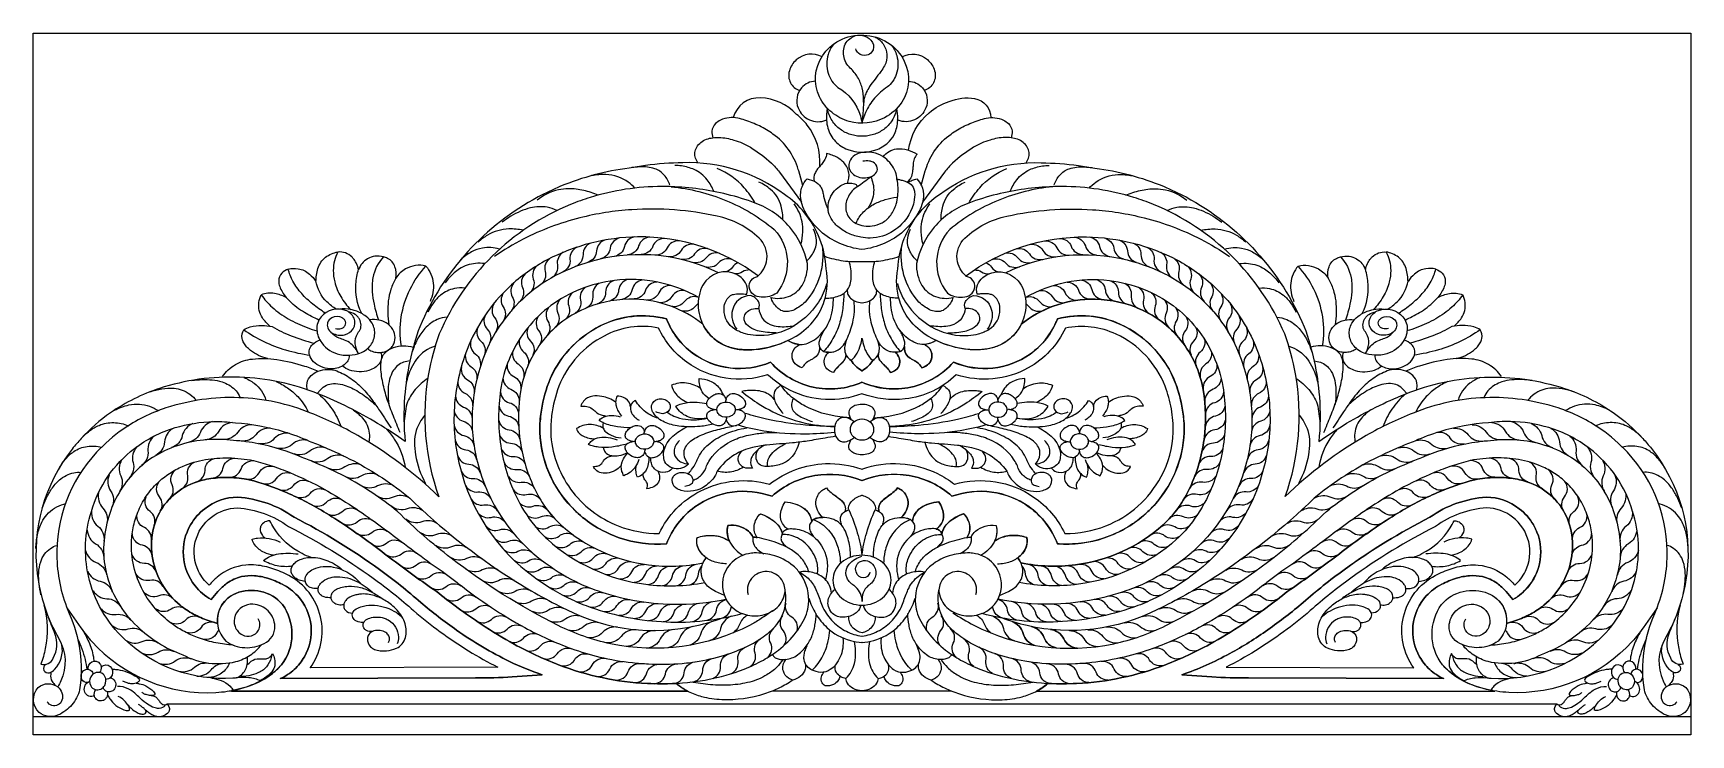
# Model space of a CAD drawing. Extents: x 0 to 1830, y 0 to 775.
import ezdxf

# ---------------------------------------------------------------- set-up
doc = ezdxf.new("R2010")
doc.units = 0
doc.layers.get('0').update_dxf_attribs({"color": 1, "linetype": 'CONTINUOUS'})

msp = doc.modelspace()

# ---------------------------------------------------------------- linework, layer by layer
msp.add_lwpolyline([(915, 0), (0, 0), (0, 775), (915, 775), (1830.000244, 775), (1830.000244, 0), (915, 0)], close=True)
for points in [[(900.909668, 677.512451, -0.10436), (881.516357, 687.553833, -0.111831), (868.086181, 704.77478, -0.260446), (871.249756, 749.90625, -0.129549), (890.061035, 766.862549, -0.264628), (943.223877, 764.657227, -0.141276), (961.666748, 744.100586, -0.261867), (958.864258, 698.72583, -0.131009), (939.911621, 681.547363, -0.188542), (900.909668, 677.512451)], [(953.404053, 691.72876, -0.094867), (947.99414, 678.302368, -0.040875), (943.866943, 673.033936, -0.050577), (938.991455, 668.727539, -0.036969), (933.51709, 665.38208, -0.045954), (927.593506, 662.996582, -0.032839), (921.370605, 661.570068, -0.043215), (914.998047, 661.101685, -0.031798), (908.625488, 661.590454, -0.043982), (902.402832, 663.035156, -0.034419), (896.479492, 665.435181, -0.047985), (891.005371, 668.789307, -0.039017), (886.130127, 673.09668, -0.051998), (882.003662, 678.356445, -0.088744), (876.595459, 691.72876, 0.05684), (875.84082, 678.6698, 0.11443), (880.634277, 662.227905, 0.064854), (885.69165, 655.450928, 0.1087), (899.200928, 646.530396, 0.18619), (931.71582, 646.56604, 0.112114), (945.280517, 655.699219, 0.090598), (951.567627, 665.417969, 0.099528), (954.548096, 680.498535, 0.049157), (953.404053, 691.72876)], [(915, 401.883789), (914.683105, 402.09375, -0.041044), (907.760254, 407.541992, -0.071094), (903.018066, 413.405274, -0.109175), (897.682861, 419.083984), (897.026855, 419.083984, -0.118178), (896.010742, 414.974121, -0.065891), (893.588623, 411.501831, -0.026323), (889.171631, 407.154053, 0.053633), (885.188965, 402.781128, 0.058459), (883.735351, 400.211914, -0.090974), (877.864013, 402.883667, -0.200391), (873.460693, 409.802002, -0.132308), (874.063476, 416.347778, -0.109476), (877.941406, 422.358399), (878.062744, 422.478516), (877.943359, 422.480469, -0.060243), (872.37915, 423.246094, -0.04711), (870.342041, 425.178345, -0.061451), (868.768554, 427.503906), (868.165771, 427.503906, -0.064994), (867.268799, 422.575073, -0.170234), (862.774414, 416.625366, -0.020362), (859.487304, 414.628662, 0.002625), (856.050537, 412.704956, 0.092807), (851.05249, 408.490112, 0.031731), (848.796875, 405.341797, -0.134386), (841.390137, 409.814331, -0.149506), (837.922119, 416.751465, -0.269048), (842.31958, 428.473999, -0.047999), (845.127441, 430.354981), (845.127441, 431.270508, -0.120719), (833.870849, 435.176758), (833.288818, 435.554199, -0.085486), (798.300781, 425.648926, -0.061684), (777.759033, 426.016724, -0.062958), (764.729492, 429.579102, -0.092229), (749.868896, 439.244629, -0.088345), (739.368408, 453.527344, 0.161825), (664.085693, 481.063477, 0.100594), (612.529053, 472.174805, 0.064874), (584.898926, 456.829712, 0.06513), (562.935058, 435.676025, 0.1265), (538.36084, 381.259277, 0.074092), (537.407959, 326.269287, 0.076473), (552.778076, 273.462402, 0.047219), (565.665527, 251.202271, 0.051335), (582.659668, 231.894531, 0.151596), (679.298828, 187.765625, 0.081814), (739.52417, 189.922852, -0.066228), (743.124512, 195.548828, -0.086982), (736.209228, 202.49585, -0.125168), (732.750732, 211.667725, -0.085735), (733.122558, 217.911133, -0.07748), (747.651855, 220.326172, -0.099842), (762.118164, 217.559448, -0.060545), (767.54248, 214.532715), (768.105713, 215.20752, -0.076324), (766.246826, 223.087891, -0.085838), (766.990234, 231.150391, -0.214493), (789.610107, 224.802002, -0.103523), (794.63623, 218.435547, -0.01539), (799.189209, 217.889649), (798.946777, 218.244141, -0.188401), (796.004394, 231.093628, -0.087314), (798.398681, 238.282227, -0.069449), (802.779297, 244.235352, -0.040434), (811.124023, 240.553589, -0.051054), (818.422851, 235.577149, -0.07636), (824.199463, 228.963135, -0.097668), (826.824219, 222.211914), (827.137695, 222.211914, -0.215911), (830.799316, 226.57544, -0.051996), (832.916748, 227.333008, -0.035079), (830.563476, 229.177002, -0.212382), (825.017578, 241.682739, -0.084754), (826.407226, 249.767578, -0.066996), (830.228515, 257.23291, -0.067747), (840.772949, 255.310791, -0.070996), (849.902832, 250.817871, -0.093261), (856.284912, 244.44043, -0.138718), (859.157959, 235.887695), (859.368408, 235.887695, -0.056869), (861.389892, 237.844727, -0.068379), (865.374756, 239.360718, -0.057001), (871.829346, 240.093262, -0.11735), (865.799804, 248.079834, -0.120645), (864.165527, 257.438843, -0.213038), (870.683105, 269.744995, -0.068309), (875.855469, 272.757813, 0.074342), (879.356201, 268.828247, 0.021894), (885.900879, 263.843994, -0.0305), (892.189697, 258.881714, -0.085074), (895.410888, 254.83252, -0.179767), (896.4104, 248.059082, -0.024035), (896.072754, 246.775391), (896.225586, 246.720703, -0.062282), (900.337646, 248.375, -0.137234), (900.963867, 253.822632, -0.098974), (903.989502, 258.395752, -0.069794), (908.876709, 262.108154, -0.05864), (914.896972, 264.604492), (915, 264.606445), (915.103027, 264.604492, -0.058641), (921.123291, 262.108154, -0.069789), (926.010742, 258.395752, -0.098991), (929.036377, 253.822632, -0.137234), (929.662597, 248.375, -0.062282), (933.774658, 246.720703), (933.927734, 246.775391, -0.023348), (933.595459, 248.031494, -0.18039), (934.589355, 254.83252, -0.085165), (937.810791, 258.882446, -0.030449), (944.099365, 263.843994, 0.0219), (950.644287, 268.828491, 0.074332), (954.145019, 272.757813, -0.068337), (959.317871, 269.744873, -0.213105), (965.834961, 257.438843, -0.120592), (964.200195, 248.079834, -0.117379), (958.170898, 240.093262, -0.056718), (964.601806, 239.367066, -0.068647), (968.610351, 237.844727, -0.056911), (970.631836, 235.887695), (970.842285, 235.887695, -0.138726), (973.715576, 244.440308, -0.093284), (980.097656, 250.817627, -0.070972), (989.227539, 255.310547, -0.067726), (999.771728, 257.23291, -0.066996), (1003.593017, 249.767578, -0.084768), (1004.982422, 241.682739, -0.211528), (999.476318, 229.214111, -0.035906), (997.083496, 227.333008, -0.052744), (999.221924, 226.564209, -0.215074), (1002.862304, 222.211914), (1003.176025, 222.211914, -0.097831), (1005.808105, 228.975708, -0.07621), (1011.577392, 235.577149, -0.051049), (1018.876465, 240.553589, -0.040435), (1027.221191, 244.235352, -0.106358), (1033.067138, 234.934082, -0.140396), (1033.790039, 224.660889, -0.097501), (1031.053467, 218.244141), (1030.811279, 217.887695, -0.015391), (1035.363769, 218.435547, -0.10349), (1040.387695, 224.799927, -0.214534), (1063.01001, 231.150391, -0.085838), (1063.753418, 223.087891, -0.076324), (1061.894531, 215.20752), (1062.457763, 214.532715, -0.07755), (1069.723388, 218.270996, -0.105641), (1086.499267, 220.122803, -0.054763), (1096.877685, 217.911133, -0.130721), (1096.599609, 208.467651, -0.107776), (1092.036133, 200.195313, -0.059515), (1086.875732, 195.54834, -0.066263), (1090.476074, 189.922852, 0.08169), (1150.613037, 187.753906, 0.151721), (1247.340576, 231.894531, 0.051334), (1264.334961, 251.202271, 0.047216), (1277.222168, 273.462402, 0.076469), (1292.592285, 326.269287, 0.074092), (1291.639404, 381.259277, 0.126501), (1267.065429, 435.676025, 0.065138), (1245.101562, 456.829712, 0.064873), (1217.471191, 472.174805, 0.100651), (1165.885498, 481.062378, 0.161764), (1090.631836, 453.527344, -0.08834), (1080.131347, 439.244751, -0.092219), (1065.270996, 429.579102, -0.062959), (1052.241455, 426.016724, -0.061683), (1031.699463, 425.648926, -0.085485), (996.711426, 435.554199), (996.129394, 435.176758, -0.120717), (984.872803, 431.270508), (984.872558, 430.354981, -0.0479), (987.675049, 428.478638, -0.269222), (992.078125, 416.751465, -0.149506), (988.610107, 409.814331, -0.134389), (981.203613, 405.341797, 0.010391), (980.265869, 406.776001, 0.11654), (973.411621, 413.022461, 0.000492), (970.512939, 414.628662, -0.020353), (967.226806, 416.624512, -0.170261), (962.731445, 422.575195, -0.064958), (961.834472, 427.503906), (961.231445, 427.503906, -0.061475), (959.658203, 425.178345, -0.047111), (957.621094, 423.246094, -0.060244), (952.056885, 422.480469), (951.9375, 422.478516), (952.058838, 422.358399, -0.109463), (955.936767, 416.347778, -0.132307), (956.539551, 409.802002, -0.200117), (952.146728, 402.892212, -0.091192), (946.264648, 400.211914, 0.073486), (944.272217, 403.49939, 0.032613), (940.754394, 407.224854, -0.010419), (936.992431, 410.870239, -0.052011), (934.651855, 413.7854, -0.062289), (933.435547, 416.315186, -0.079325), (932.973633, 419.083984), (932.317383, 419.083984, -0.109148), (926.982422, 413.405274, -0.069022), (922.450439, 407.755005, -0.043063), (915.317138, 402.09375), (915, 401.883789)], [(914.992187, 280.815918, 0.138093), (862.843017, 286.393555, 0.142996), (815.662597, 263.488281, 0.248485), (730.478515, 251.694336, 0.147169), (699.228271, 210.916016, -0.099925), (646.977295, 217.742676, -0.102314), (601.592285, 244.519043, -0.018882), (594.156494, 251.797608, -0.180583), (559.322998, 333.958984, -0.035929), (560.449463, 354.096069, -0.057401), (569.102539, 389.092774, -0.092503), (591.847656, 425.636231, -0.086427), (624.727783, 451.005005, -0.188437), (699.231933, 459.402344, 0.142084), (727.686279, 421.823486, 0.267758), (814.057129, 411.654297, 0.15879), (860.909424, 384.083496, 0.15981), (915.000488, 389.510742, 0.159766), (969.080566, 384.079224, 0.15891), (1015.922363, 411.647461, 0.261099), (1100.600586, 420.57666, 0.135377), (1129.136719, 455.447266, 0.01131), (1130.7854, 459.416504, -0.184627), (1203.904297, 451.693848, -0.089748), (1238.14209, 425.656494, -0.092593), (1260.878662, 389.143067, -0.057251), (1269.53833, 354.167114, -0.036084), (1270.677002, 333.928223, -0.176121), (1237.369873, 253.439331, -0.023243), (1228.408203, 244.515137, -0.096917), (1185.65625, 218.679321, -0.098503), (1134.348633, 210.716309, -0.004304), (1130.776367, 210.905762, 0.148775), (1099.057129, 252.026856, 0.246851), (1014.332763, 263.478516, 0.143055), (967.156738, 286.391846, 0.138107), (915.003906, 280.814453, -0.141568), (967.152344, 286.391968, -0.139574), (1014.32959, 263.485352, -0.249221), (1099.703125, 251.559082, -0.146458), (1130.779541, 210.916016, 0.098501), (1182.289062, 217.494873, 0.096832), (1225.741211, 242.170288, 0.024586), (1235.442138, 251.366211, 0.181784), (1270.677246, 333.958984, 0.057341), (1266.775146, 369.744385, 0.035986), (1260.898437, 389.09082, 0.192836), (1200.493896, 453.323975, 0.175752), (1130.767578, 459.400391, -0.148565), (1100.56958, 420.552002, -0.260813), (1015.942383, 411.653809, -0.162097), (969.090576, 384.082275, -0.156525), (914.999756, 389.510742, -0.159816), (860.909179, 384.083496, -0.158787), (814.077637, 411.647461, -0.265603), (728.21289, 421.433838, -0.144054), (699.214844, 459.416504, 0.1846), (626.095703, 451.693848, 0.089862), (591.84375, 425.633179, 0.092481), (569.121582, 389.143067, 0.057196), (560.46289, 354.187256, 0.036136), (559.323242, 333.928223, 0.175154), (592.307617, 253.795654, 0.024166), (601.592285, 244.515137, 0.102291), (646.978027, 217.741943, 0.099922), (699.223877, 210.905762, -0.147213), (730.49707, 251.705567, -0.248433), (815.66748, 263.478516, -0.143051), (862.843506, 286.391846, -0.138108), (914.992187, 280.815918)], [(757.803467, 353.166016, -0.151762), (755.093506, 357.357544, -0.18745), (755.581543, 362.324951, -0.152553), (759.308838, 366.158692, -0.207233), (768.766601, 366.993408, -0.14201), (773.434082, 363.781494, -0.299498), (774.264404, 355.827149, -0.147765), (770.718262, 352.180786, -0.209613), (761.164062, 351.293457, -0.094145), (757.803467, 353.166016)], [(1072.196777, 353.166016, 0.15176), (1074.906982, 357.357544, 0.18745), (1074.418945, 362.324951, 0.152428), (1070.697265, 366.155151, 0.207368), (1061.233887, 366.993408, 0.142043), (1056.566162, 363.781616, 0.299492), (1055.73584, 355.827149, 0.147777), (1059.281982, 352.180786, 0.209618), (1068.835937, 351.293579, 0.09408), (1072.196777, 353.166016)], [(667.801758, 317.948731, -0.151707), (665.091797, 322.140625, -0.18751), (665.57959, 327.108276, -0.151872), (669.284179, 330.927734, -0.20787), (678.764648, 331.776611, -0.142043), (683.432617, 328.564209, -0.299421), (684.262939, 320.608765, -0.14753), (680.726806, 316.968262, -0.209976), (671.162353, 316.075317, -0.094095), (667.801758, 317.948731)], [(1162.198242, 317.948731, 0.151722), (1164.908203, 322.140625, 0.187501), (1164.42041, 327.108276, 0.152515), (1160.693115, 330.941895, 0.207233), (1151.235351, 331.776611, 0.142), (1146.567383, 328.564087, 0.299445), (1145.737304, 320.608765, 0.147792), (1149.283935, 316.961426, 0.209695), (1158.83789, 316.075317, 0.094096), (1162.198242, 317.948731)], [(528.890137, 63.952637), (545.367676, 65.192871), (561.845459, 66.433594, -0.032508), (526.031006, 81.065308, -0.040221), (467.520019, 115.602783, -0.022085), (427.88623, 146.223511, 0.023868), (382.51831, 182.502686, 0.038334), (288.080566, 240.421875, 0.068858), (258.395508, 255.712158, 0.064775), (225.684082, 262.643067, 0.158221), (189.40039, 249.786133, 0.097771), (173.844238, 232.143555, 0.309612), (178.701904, 164.645142, 0.096204), (196.563476, 149.397461), (203.999512, 158.203125), (204.347168, 158.608399, -0.058186), (213.820312, 167.389649, -0.102158), (229.979004, 174.738281, -0.073377), (244.241211, 175.731445, -0.055262), (258.845215, 172.95752, -0.045341), (275.051269, 166.327149, -0.092372), (292.016113, 153.547852, -0.161695), (306.735351, 120.537109, -0.155315), (299.383789, 86.177857, -0.079051), (288.261719, 72.262573, -0.078825), (272.797363, 62.099609), (488.480957, 62.814453, 0.012422), (528.894287, 63.953125, -0.012422), (488.480957, 62.814453), (272.797363, 62.099609, 0.078825), (288.261719, 72.262573, 0.079051), (299.383789, 86.177857, 0.155315), (306.735351, 120.537109, 0.161695), (292.016113, 153.547852, 0.092372), (275.051269, 166.327149, 0.045341), (258.845215, 172.95752, 0.055262), (244.241211, 175.731445, 0.073377), (229.979004, 174.738281, 0.102158), (213.820312, 167.389649, 0.058186), (204.347168, 158.608399), (203.999512, 158.203125), (196.563476, 149.397461, -0.096204), (178.701904, 164.645142, -0.309612), (173.844238, 232.143555, -0.097771), (189.40039, 249.786133, -0.158221), (225.684082, 262.643067, -0.064775), (258.395508, 255.712158, -0.068858), (288.080566, 240.421875, -0.038334), (382.51831, 182.502686, -0.023868), (427.88623, 146.223511, 0.022085), (467.520019, 115.602783, 0.040221), (526.031006, 81.065308, 0.032508), (561.845459, 66.433594), (545.367676, 65.192871), (528.890137, 63.952637)], [(947.117676, 170.84082, 0.117304), (944.553711, 181.619263, 0.099779), (937.708496, 190.330811, 0.090955), (927.494873, 196.239258, 0.173255), (902.499512, 196.237793, 0.090941), (892.290283, 190.330811, 0.099853), (885.442138, 181.612793, 0.237804), (885.445312, 160.062378, 0.099783), (892.290283, 151.350586, 0.090968), (902.504638, 145.440918, 0.173281), (927.499023, 145.442871, 0.090917), (937.708496, 151.350586, 0.099787), (944.553711, 160.062256, 0.117303), (947.117676, 170.84082)], [(1080.733887, 125.12207, -0.25062), (1093.020263, 111.932617, 0.135275), (1097.339599, 103.875, 0.128375), (1105.104736, 99.061524, -0.128375), (1097.332275, 103.875, -0.135275), (1093.012939, 111.932617, 0.25062), (1080.733887, 125.12207)], [(1102.172119, 119.544922, -0.249922), (1115.839599, 107.74707, 0.134908), (1121.020508, 100.198731, 0.128036), (1129.271484, 96.246094, -0.128036), (1121.013183, 100.198731, -0.134908), (1115.832275, 107.74707, 0.249922), (1102.172119, 119.544922)], [(1123.11499, 116.358887, -0.249407), (1137.875976, 105.916992, 0.134522), (1143.771484, 98.897827, 0.127811), (1152.373047, 95.749512, -0.127811), (1143.76416, 98.897827, -0.134522), (1137.868652, 105.916992, 0.249407), (1123.11499, 116.358887)], [(63.636719, 64.056152, 0.253764), (63.511474, 54.185181, 0.401527), (74.586181, 50.480591, 0.156297), (79.055664, 54.652344, 0.253385), (79.187256, 64.512451, 0.401074), (68.129883, 68.237915, 0.157081), (63.636719, 64.056152)], [(1766.363525, 64.056152, -0.253784), (1766.488159, 54.184937, -0.401464), (1755.414795, 50.480591, -0.156323), (1750.94458, 54.652344, -0.253751), (1750.819824, 64.522827, -0.401477), (1761.894043, 68.227783, -0.15638), (1766.363525, 64.056152)]]:
    msp.add_lwpolyline(points, format="xyb", close=True)
for points in [[(947.328369, 761.785156, -0.101609), (953.349121, 750.374268, -0.156994), (952.749023, 729.277344, -0.139044), (943.033203, 715.558106, 0.064893), (928.95581, 703.22876, 0.075461), (918.83789, 687.486817, 0.054748), (914.999756, 675.55542, 0.01437), (916.244385, 684.980469, 0.035335), (916.772461, 701.518555, 0.041718), (915.188476, 714.42334), (915.190429, 714.413086, 0.071076), (910.140137, 726.302612, 0.063864), (902.106933, 736.418457), (902.114746, 736.409912, -0.172461), (894.813965, 750.024414), (894.815185, 750.030274, -0.069586), (894.78125, 757.345703), (894.782959, 757.339844, -0.110278), (897.587646, 764.562988, -0.103072), (903.121582, 769.986328), (903.123535, 769.991211, -0.335322), (922.842773, 769.081055), (922.841308, 769.087891, -0.089139), (926.562256, 764.700195), (926.560058, 764.695313, -0.309852), (925.782226, 754.258789, -0.172209), (919.952881, 750.649414), (919.94873, 750.649414, -0.233441), (911.146972, 752.856201, -0.157359), (908.187988, 757.636231)], [(929.065429, 770.896484, -0.123226), (938.330566, 763.02124, -0.287603), (939.797119, 739.015625, -0.032541), (935.728515, 732.582031, -0.009073), (929.455566, 724.280151, 0.017583), (923.41748, 715.999634, 0.040566), (919.694092, 709.402832, 0.042387), (917.752197, 704.050659, 0.055591), (916.88916, 698.422852)], [(870.920898, 748.806641, 0.313897), (842.477783, 745.474121, 0.141092), (834.792969, 733.364502, 0.193201), (836.051513, 720.248779, 0.200564), (846.149902, 711.7854)], [(883.996582, 763.152344, 0.103105), (877.541992, 751.312988, 0.148865), (877.581054, 730.711914, 0.157005), (888.441406, 715.137451, -0.189896), (913.202392, 683.611206, -0.03549), (914.999756, 675.55542)], [(959.07959, 748.806641, -0.309143), (987.187744, 745.760986, -0.145522), (995.207519, 733.364502, -0.193199), (993.94873, 720.248901, -0.200572), (983.850586, 711.7854)], [(863.742431, 721.910156, 0.215552), (848.164306, 714.55481, 0.277893), (844.512451, 692.331299, 0.194776), (857.050537, 679.264404, 0.200922), (875.154297, 678.816162), (876.196777, 679.224121)], [(966.257812, 721.910156, -0.215549), (981.836181, 714.55481, -0.277893), (985.488037, 692.331299, -0.194762), (972.949951, 679.264404, -0.200922), (954.846191, 678.816162), (953.803222, 679.224121)], [(868.27539, 627.820801, 0.186987), (854.618652, 673.47522, 0.06119), (842.835937, 685.323975, 0.193144), (802.821777, 703.537598, 0.349866), (772.699219, 681.664795)], [(966.474853, 645.670166, -0.189817), (989.08081, 687.087158, -0.095692), (1011.328125, 699.391602, -0.144952), (1039.332763, 702.700928, -0.361556), (1057.301025, 681.665039)], [(849.506836, 606.878906), (845.089355, 622.745606, 0.004689), (844.602783, 624.432007, 0.165488), (816.745849, 663.599609, 0.04425), (801.86084, 672.44397, 0.032838), (785.794922, 678.899414, 0.026201), (777.855713, 681.044922, 0.164523), (758.9104, 678.864258, 0.075556), (753.413574, 675.171143, 0.19299), (749.346679, 666.687988, 0.100031), (750.320312, 659.447754)], [(980.493652, 606.878906), (984.911133, 622.745606, -0.005447), (985.463867, 624.650391, -0.164723), (1013.254394, 663.599732, -0.044238), (1028.139404, 672.444092, -0.032824), (1044.205566, 678.899414, -0.02635), (1052.164551, 681.048096, -0.164388), (1071.089844, 678.864258, -0.075734), (1076.592529, 675.164673, -0.192831), (1080.653564, 666.687988, -0.100031), (1079.679931, 659.447754)], [(733.949707, 631.579834), (732.644043, 633.806152, -0.049241), (731.226318, 636.881226, -0.223266), (732.512939, 649.004395, -0.172482), (743.294678, 657.796753, -0.056047), (750.342773, 659.450806, -0.038969), (757.221679, 659.730225, -0.064297), (773.663086, 656.979981, -0.06183), (791.814453, 648.925049, -0.052939), (814.913818, 631.476563, -0.04584), (823.813965, 621.459961), (848.12207, 588.462402)], [(1096.050293, 631.579834), (1097.356201, 633.806152, 0.048329), (1098.754883, 636.82544, 0.224792), (1097.469238, 649.036865, 0.171722), (1086.724121, 657.789063, 0.056281), (1079.657715, 659.450806, 0.038968), (1072.778564, 659.730225, 0.064312), (1056.337402, 656.979858, 0.061795), (1038.195556, 648.93042, 0.052971), (1015.086426, 631.476441, 0.045837), (1006.186035, 621.459961), (981.878418, 588.462402)], [(898.958984, 609.252686, 0.055586), (900.467529, 614.722534, 0.076787), (900.49414, 620.396484, 0.154389), (894.815674, 632.004883, 0.071305), (887.845215, 637.495117, 0.042059), (882.145019, 640.183838, 0.036722), (875.682617, 642.064942, -0.143166), (874.041504, 635.477173, -0.038722), (870.867187, 630.895996, -0.006521), (868.045166, 627.52124, 0.018174), (865.302734, 624.081543, 0.054834), (862.989746, 620.107788, 0.153526), (862.012207, 611.48584)], [(953.602051, 613.638428, 0.08294), (951.853027, 621.72229, 0.132783), (940.456543, 636.944946, 0.096489), (929.912842, 642.323975, 0.123503), (913.558838, 642.883057, 0.092343), (907.097168, 640.183106, 0.151304), (901.12915, 632.952759, 0.274982), (902.800781, 621.662842, 0.117801), (909.032715, 616.89917, 0.099891), (916.707031, 615.1969, 0.095611), (924.551269, 616.444092, 0.106997), (930.034668, 620.01294, 0.251771), (931.88916, 626.287232, 0.222826), (927.205566, 632.522461, 0.097559), (923.146484, 633.751953, 0.071482), (915.991211, 633.443359)], [(938.52832, 638.351563, -0.21284), (953.228027, 647.063721, -0.10092), (965.272949, 646.03064, -0.06673), (975.919433, 641.276611, 0.127359), (972.684326, 636.191773, 0.056472), (971.484131, 630.285889, 0.002552), (971.133301, 626.047119, -0.022418), (970.414306, 620.196045, -0.107866), (967.832763, 613.769898, -0.07755), (964.851562, 610.580567)], [(875.944824, 498.318359, -0.078101), (867.020019, 478.039551, -0.135023), (834.115478, 448.480835, -0.132859), (797.727539, 441.131714, -0.047615), (786.252441, 442.984253, -0.075668), (774.733642, 447.940186, -0.261453), (762.657471, 469.944214, -0.082645), (763.90332, 477.013428, -0.151325), (769.903076, 485.076172, -0.098373), (772.975342, 486.502442, -0.071693), (780.218506, 487.196045, -0.010048), (787.945068, 486.672852, 0.14428), (787.429199, 496.849976, 0.138187), (781.577881, 505.19043, 0.409063), (742.497558, 501.311524, 0.089757), (736.843994, 491.271851, 0.136311), (735.225097, 465.546143, 0.118764), (745.529053, 443.913696, 0.124916), (764.729492, 429.579102, 0.060411), (777.188476, 426.103882, 0.057671), (795.827881, 425.42981, 0.117302), (842.239013, 440.430298, 0.093169), (862.911621, 459.003174, 0.08594), (873.375, 479.023804, 0.126169), (875.476806, 514.560547, 0.161037), (851.656006, 576.447022, 0.068886), (829.47998, 596.966797, 0.165285), (717.389648, 631.937256, 0.026128), (676.099121, 628.806397, 0.014447), (657.875976, 625.925293, 0.066591), (582.343262, 605.867676, 0.024609), (557.412353, 594.077393, 0.172046), (426.827637, 450.798828, 0.067865), (410.104004, 373.433838, 0.04627), (410.779785, 323.81543, 0.039174), (348.077392, 361.724609, 0.022581), (315.38916, 376.338867, 0.087478), (227.911377, 395.020874, 0.088296), (139.348633, 382.519531, 0.073373), (85.51123, 355.782227, 0.056396), (53.061035, 327.307617, 0.019722), (43.109619, 315.700928, 0.199964), (4.409668, 178.339356, 0.100533), (28.312988, 106.314453, -0.243666), (30.617431, 59.529663, -0.034383), (27.09082, 53.035645)], [(702.820801, 606.998291, 0.115313), (696.77832, 618.19751, 0.13184), (686.163818, 625.216309, 0.053341), (678.021484, 626.998779, 0.03873), (669.334961, 627.272583, 0.025492), (660.849609, 626.44751)], [(751.481445, 600.039551, 0.073754), (743.947998, 613.161133, 0.11848), (729.795898, 624.292969, 0.041297), (722.967041, 626.770386, 0.059074), (708.53125, 628.914307)], [(797.18042, 587.25, 0.050017), (785.058838, 604.292847, 0.121539), (754.968262, 625.356201)], [(954.055664, 498.318359, 0.0781), (962.980469, 478.039551, 0.13503), (995.884765, 448.480957, 0.132866), (1032.272705, 441.131714, 0.047615), (1043.748047, 442.984253, 0.07567), (1055.266846, 447.940186, 0.261453), (1067.343017, 469.944214, 0.082646), (1066.097168, 477.013428, 0.151318), (1060.097168, 485.076172, 0.098373), (1057.024902, 486.502442, 0.052318), (1052.017822, 487.177734, 0.025372), (1047.052734, 487.072144, 0.003909), (1042.055176, 486.67334, -0.144296), (1042.571289, 496.850464, -0.138163), (1048.423828, 505.191406, -0.409062), (1087.503662, 501.310059, -0.089557), (1093.152832, 491.274414, -0.136375), (1094.77539, 465.546143, -0.118764), (1084.471435, 443.913574, -0.124917), (1065.270996, 429.579102, -0.0601), (1052.88916, 426.117676, -0.057968), (1034.172607, 425.42981, -0.117303), (987.76001, 440.43103, -0.093162), (967.088379, 459.003174, -0.085983), (956.621582, 479.03418, -0.126119), (954.523437, 514.560547, -0.164072), (979.147949, 577.42395, -0.065911), (1000.519043, 596.96582, -0.165288), (1112.655273, 631.936524, -0.026116), (1153.94751, 628.800171, -0.014462), (1172.143799, 625.922852, -0.066589), (1247.675293, 605.860596, -0.024682), (1272.681396, 594.02832, -0.17197), (1403.176269, 450.788086, -0.067867), (1419.896972, 373.423096, -0.046271), (1419.255127, 323.84082, -0.039315), (1482.194092, 361.859375, -0.022434), (1514.601562, 376.334961, -0.087481), (1602.078857, 395.020874, -0.088301), (1690.645019, 382.521484, -0.07324), (1744.39624, 355.846924, -0.056529), (1776.945312, 327.301758, -0.018899), (1786.516846, 316.17395, -0.201058), (1825.567871, 178.151978, -0.100294), (1801.6875, 106.314453, 0.24289), (1799.320434, 59.668457, 0.035115), (1802.909668, 53.036133)], [(1032.819824, 587.25, -0.050006), (1044.938232, 604.289429, -0.121545), (1075.031738, 625.356201)], [(1078.518799, 600.039551, -0.07344), (1086.017334, 613.119507, -0.118798), (1100.204346, 624.292969, -0.041297), (1107.033203, 626.770386, -0.059074), (1121.468994, 628.914307)], [(1127.179687, 606.998291, -0.115317), (1133.222168, 618.197388, -0.131841), (1143.836426, 625.216309, -0.05334), (1151.979004, 626.998779, -0.03873), (1160.665527, 627.272583, -0.025492), (1169.150879, 626.44751)], [(704.290039, 605.438965, 0.008464), (694.16748, 605.616943, 0.074256), (614.914795, 593.537598, 0.0222), (593.381347, 585.82605, 0.1977), (448.339355, 442.768555, 0.042266), (436.520752, 398.758179, 0.131055), (447.820801, 263.048828, 0.06404), (358.350342, 330.589966, 0.035805), (306.64209, 355.383789, 0.087479), (227.094238, 372.372192, 0.088301), (146.559082, 361.003418, 0.073249), (98.91333, 337.355225, 0.05657), (70.098144, 312.086914, 0.199339), (26.164062, 194.876343, 0.093634), (39.89209, 134.002442, -0.069347), (51.648681, 92.626953, -0.07287), (51.345215, 49.636719, -0.113178), (42.746094, 33.16687, -0.108898), (27.929199, 21.965454, -0.283083), (6.487793, 24.742188, -0.409608), (5.687012, 52.387695, -0.353595), (27.096191, 53.041992, -0.314179), (31.778076, 38.233399, -0.408063), (20.569824, 32.486328, -0.189035), (15.466797, 36.571777)], [(870.939209, 540.480957, -0.107694), (868.662109, 507.632202, -0.110561), (852.118652, 477.839844, -0.033191), (845.426269, 472.511475, -0.055973), (838.574219, 468.81665, -0.08496), (832.04541, 467.403076, -0.12975), (825.518066, 468.824219, -0.073726), (821.713867, 471.537476, -0.119225), (814.299316, 483.1875, 0.156205), (833.827881, 484.088379, 0.163117), (849.036377, 496.37207, 0.142019), (854.831054, 520.461426, 0.125741), (835.157715, 560.818237, 0.064759), (818.222656, 576.261719, 0.064501), (797.17041, 587.253906, 0.030458), (766.296631, 596.854614, 0.051576), (704.290527, 605.438477, -0.071995), (764.655273, 590.248169, -0.075576), (818.001221, 558.191406, -0.183233), (832.596679, 523.490723, -0.178657), (820.79834, 487.994507, -0.179357), (803.869629, 483.549805, -0.183258), (795.107666, 486.331543, -0.188619), (790.476074, 494.272461, -0.188739), (792.706543, 501.962769, -0.180401), (799.502441, 506.209473, 0.199501), (809.973877, 525.263672, 0.234276), (801.328613, 548.578491, 0.067508), (779.795898, 563.972046, 0.069431), (755.079834, 572.91919, 0.070046), (660.784912, 580.033447, 0.046252), (603.365967, 570.939453, 0.056646), (541.001953, 547.49231, 0.035676), (509.146972, 528.219238)], [(664.314941, 603.874756, 0.046539), (657.030273, 610.241577, 0.146501), (632.389648, 618.801758, 0.059555), (616.483887, 617.597656)], [(827.630127, 568.664063, 0.070902), (825.749023, 583.925049, 0.151374), (814.056396, 602.383179, 0.072096), (801.202148, 610.473877)], [(965.641113, 610.214844, -0.053247), (970.492431, 612.522949, -0.037553), (975.680664, 613.917481, -0.093661), (980.546631, 606.759766, -0.121537), (982.71875, 593.985108, -0.057586), (981.172851, 585.881348, -0.055022), (976.793701, 575.900635, -0.161047), (939.521972, 542.675781, -0.06793), (915, 535.952149, -0.06793), (890.478027, 542.675781, -0.161029), (853.207519, 575.897705, -0.055051), (848.827148, 585.881348, -0.065854), (847.22998, 595.077393, -0.133776), (850.311279, 608.507691, -0.073187), (854.319824, 613.917481, -0.074744), (863.586426, 610.673828, -0.075226), (867.448242, 607.822022, -0.086579), (870.059326, 604.103272, -0.046306), (871.604492, 599.830078, -0.022029), (872.649414, 594.936401, 0.057942), (875.51123, 585.060913, -0.010022), (877.742676, 579.436768)], [(910.10791, 605.573731, 0.132556), (899.978027, 594.751465, 0.139771), (897.121094, 581.416016, 0.088902), (898.7229, 574.98291, 0.175915), (908.478027, 564.915283, 0.069081), (917.203613, 562.072266, 0.051958), (926.201904, 562.167481, 0.09484), (937.085937, 565.576294, 0.114527), (946.778808, 574.089722, 0.084729), (952.697265, 586.248535, 0.043433), (954.502441, 595.286621, 0.079842), (953.602051, 613.638428, -0.040503), (957.297119, 613.037842, -0.014876), (961.480957, 611.871948, -0.045712), (966.437012, 609.818726, -0.1518), (971.377685, 604.877808, -0.080423), (972.896484, 600.35083, -0.060271), (973.138428, 594.703247, -0.182682), (958.683838, 563.913818, -0.043265), (949.841797, 556.703735, -0.149304), (924.06958, 548.697998, -0.046317), (913.870117, 549.595337, -0.058326), (900.333496, 553.735108, -0.075936), (888.376709, 561.3125, -0.082008), (880.839599, 570.431152, -0.098256), (877.742676, 579.436768, -0.117981), (878.857666, 590.620361, -0.154146), (890.113281, 605.733032, -0.185265), (903.629883, 609.305542, -0.066305), (906.899658, 608.503784, -0.12861), (909.622314, 606.523438, -0.107205), (910.10791, 605.573731), (913.719238, 608.290527), (915.524658, 609.648926), (917.329834, 611.007568), (919.13501, 612.366211), (920.940429, 613.725342), (922.745849, 615.084473), (924.551269, 616.444092, -0.048811), (927.065918, 609.054077, -0.149176), (925.825928, 590.203613, -0.052383), (921.678222, 581.966309)], [(1814.533447, 36.572266, -0.189065), (1809.43042, 32.486817, -0.40811), (1798.222168, 38.233399, -0.314229), (1802.904541, 53.041992, -0.353606), (1824.314453, 52.386719, -0.409604), (1823.511963, 24.742188, -0.283091), (1802.070801, 21.96582, -0.108911), (1787.254883, 33.16626, -0.113164), (1778.655273, 49.635742, -0.072874), (1778.351196, 92.62439, -0.069346), (1790.106933, 134, 0.093644), (1803.836548, 194.88916, 0.199328), (1759.89917, 312.089844, 0.056555), (1731.089599, 337.353272, 0.073266), (1683.435058, 361.004883, 0.088298), (1602.897217, 372.371582, 0.08748), (1523.350097, 355.379883, 0.035805), (1471.681152, 330.6073, 0.064039), (1382.204834, 263.074219, 0.131051), (1393.480713, 398.751343, 0.042265), (1381.66333, 442.761719, 0.197523), (1236.81958, 585.744263, 0.022374), (1215.116699, 593.527954, 0.074257), (1135.865234, 605.616943, 0.00844), (1125.739013, 605.439453, 0.051545), (1063.762451, 596.869507, 0.030476), (1032.837402, 587.256836, 0.064499), (1011.784179, 576.266602, 0.064777), (994.8479, 560.824341, 0.125744), (975.169189, 520.460938, 0.142027), (980.963135, 496.373047, 0.163133), (996.171142, 484.088745, 0.156218), (1015.700928, 483.1875, -0.119236), (1008.286621, 471.537598, -0.073682), (1004.482422, 468.824219, -0.129745), (997.954834, 467.403076, -0.084957), (991.425781, 468.81665, -0.055975), (984.573974, 472.511475, -0.03319), (977.883789, 477.837402, -0.110563), (961.339111, 507.629395, -0.107705), (959.060547, 540.478027)], [(1125.685547, 605.436035, 0.071997), (1065.322754, 590.238892, 0.075577), (1012, 558.192383, 0.183232), (997.403808, 523.492066, 0.178657), (1009.203613, 487.993652, 0.179369), (1026.130371, 483.549805, 0.183253), (1034.892578, 486.331543, 0.188607), (1039.52417, 494.272461, 0.188749), (1037.293701, 501.962891, 0.18047), (1030.498535, 506.208984, -0.199505), (1020.026367, 525.262573, -0.234274), (1028.67041, 548.576904, -0.067509), (1050.202148, 563.970581, -0.069433), (1074.928955, 572.921143, -0.070206), (1169.432861, 580.018311, -0.0461), (1226.606933, 570.946289, -0.056645), (1288.973144, 547.504883, -0.035668), (1320.82959, 528.235352)], [(1002.370117, 568.664063, -0.070902), (1004.251221, 583.925049, -0.151375), (1015.943847, 602.383179, -0.072094), (1028.798096, 610.473877)], [(1165.685547, 603.874756, -0.047248), (1173.081054, 610.319946, -0.145751), (1197.605469, 618.801392, -0.059582), (1213.516357, 617.597656)], [(623.902588, 596.113281, 0.038145), (607.773681, 601.203491, 0.057582), (590.971191, 603.134033, 0.051757), (579.787109, 601.966309, 0.125764), (556.229736, 590.362793)], [(847.614258, 541.817871, 0.053592), (849.694336, 555.49939, 0.118221), (845.487549, 577.192627, 0.050958), (840.072754, 586.462158)], [(908.539306, 565.057617, -0.099568), (916.700439, 577.560181, -0.080975), (928.743164, 586.385498, -0.046333), (940.720215, 591.144775, -0.031063), (953.287597, 594.001465), (954.366699, 594.175537)], [(982.385742, 541.817871, -0.053582), (980.305908, 555.499146, -0.118221), (984.512695, 577.192627, -0.05096), (989.927734, 586.462158)], [(1206.097656, 596.113281, -0.038145), (1222.226562, 601.203491, -0.057583), (1239.029053, 603.134155, -0.051735), (1250.213135, 601.966309, -0.125763), (1273.770508, 590.362793)], [(578.221924, 579.095215, 0.083442), (567.557129, 582.721069, 0.100343), (548.99292, 582, 0.043792), (537.95459, 578.263794, 0.033955), (527.471191, 572.782471, 0.022453), (517.793457, 566.23877)], [(1251.77832, 579.095215, -0.083442), (1262.443115, 582.721069, -0.100343), (1281.007324, 582, -0.043813), (1292.045654, 578.263794, -0.033936), (1302.528808, 572.782471, -0.022452), (1312.206543, 566.23877)], [(800.666992, 506.566406, 0.166302), (667.333984, 549.922974, 0.117356), (567.303711, 524.514649, 0.065986), (525.872314, 494.880615, 0.11274), (479.15332, 425.651856, 0.076535), (464.992187, 361.808106, 0.079182), (471.056152, 296.60437, 0.178062), (553.378174, 174.166138, 0.000996), (554.35498, 173.461914, 0.049197), (594.529297, 149.461304, 0.027656), (615.858887, 140.818848, 0.07426), (698.818603, 124.746094, 0.076599), (782.8125, 134.003906)], [(540.938965, 557.348633, 0.059323), (525.250976, 558.723023, 0.126443), (501.544189, 551.837525, 0.053599), (491.296387, 544.186524)], [(663.71582, 549.897461, 0.300912), (652.630615, 539.362793, -0.158021), (648.707275, 532.064942, -0.149503), (641.309814, 528.333008)], [(680.402344, 549.644531, 0.30035), (668.433594, 540.098633, -0.15769), (663.885498, 533.161987, -0.149208), (656.187012, 530.074219)], [(854.173096, 523.45752, 0.073704), (861.832763, 533.575562, 0.160677), (864.583008, 548.499634, 0.080835), (861.519043, 558.487305)], [(975.827148, 523.45752, -0.073685), (968.16748, 533.575195, -0.160703), (965.41748, 548.502197, -0.080806), (968.481201, 558.487305)], [(1029.322754, 506.558594, -0.166439), (1162.769775, 549.921753, -0.117221), (1262.697998, 524.513672, -0.066011), (1304.143799, 494.865723, -0.112715), (1350.849121, 425.645508, -0.076537), (1365.008789, 361.801636, -0.079185), (1358.943359, 296.600586, -0.178062), (1276.617676, 174.162842, -0.001234), (1275.639648, 173.457031, -0.049169), (1235.486084, 149.46814, -0.027688), (1214.155273, 140.824219, -0.074261), (1131.196289, 124.746704, -0.076596), (1047.202148, 134)], [(1149.596679, 549.644531, -0.300288), (1161.566894, 540.098145, 0.157674), (1166.11499, 533.161743, 0.14918), (1173.813476, 530.074219)], [(1166.284179, 549.897461, -0.300908), (1177.369629, 539.362793, 0.158035), (1181.292969, 532.064942, 0.149503), (1188.690429, 528.333008)], [(1289.061523, 557.348633, -0.059447), (1304.774414, 558.72168, -0.126329), (1328.456054, 551.837525, -0.053597), (1338.704101, 544.186524)], [(281.604004, 514.472656, -0.083641), (292.520752, 514.755127, -0.146563), (305.057373, 508.974121, -0.073068), (312.20166, 500.522949, -0.030548), (312.720703, 507.810547, -0.047665), (314.403564, 515.081787, -0.065103), (317.726074, 521.912476, -0.08034), (322.865234, 527.505859, -0.124816), (336.424316, 533.271484)], [(386.757812, 527.9375, 0.097873), (377.33374, 528.584839, 0.103097), (369.244629, 525.796143, 0.177578), (359.134277, 513.667969, 0.085475), (356.990234, 520.575195, 0.027562), (354.981933, 524.029785, 0.051757), (352.377441, 527.216919, -0.000333), (351.815918, 527.776123, 0.22424), (336.424316, 533.271484, 0.120362), (331.333252, 512.922608, 0.064276), (332.895263, 500.264893, 0.070348), (339.558105, 484.130127, 0.058169), (350.60791, 469.542969)], [(514.676269, 536.458984, 0.12002), (495.972168, 537.658692, 0.079554), (484.049804, 533.4375, 0.057929), (471.752441, 524.754883)], [(585.081543, 532.937988, 0.304082), (578.691406, 519.136719, -0.158649), (577.759521, 510.940064, -0.151336), (572.269043, 504.783203)], [(600.037842, 538.587891, 0.303444), (592.613037, 525.298828, -0.158669), (591.057861, 517.190674, -0.150903), (585.114013, 511.460938)], [(615.465088, 543.17041, 0.302717), (607.044678, 530.466797, -0.158613), (604.872558, 522.494629, -0.150474), (598.507568, 517.225586)], [(631.300293, 546.571289, 0.302049), (621.931396, 534.528809, -0.158499), (619.153076, 526.739258, -0.150085), (612.402344, 521.961914)], [(647.383301, 548.786133, 0.301391), (637.026855, 537.554688, -0.158256), (633.597168, 530.020142, -0.149696), (626.464844, 525.817383)], [(696.662109, 548.274902, 0.299885), (684.035644, 539.586914, -0.157323), (679.001221, 532.985962, -0.149082), (671.0979, 530.444824)], [(713.117187, 545.694336, 0.299585), (699.88208, 537.936524, -0.15693), (694.375488, 531.714478, -0.14898), (686.302978, 529.746094)], [(729.185303, 541.8125, 0.299288), (715.372558, 535.101563, -0.15651), (709.390381, 529.32544, -0.148943), (701.183105, 527.986817)], [(744.38623, 536.988281, 0.29879), (730.130127, 531.245117, -0.156041), (723.753906, 525.898071, -0.149028), (715.467773, 525.130859)], [(757.220703, 531.872559, 0.29088), (742.979248, 526.981445, -0.155666), (736.263428, 522.060181, -0.149072), (727.940429, 521.831055)], [(1072.780762, 531.873047, -0.290857), (1087.020508, 526.982422, 0.155692), (1093.736328, 522.060425, 0.149126), (1102.05957, 521.831055)], [(1085.613769, 536.988281, -0.298758), (1099.869873, 531.245117, 0.156075), (1106.246094, 525.898438, 0.148977), (1114.531738, 525.130859)], [(1100.814941, 541.8125, -0.299296), (1114.627929, 535.101563, 0.156497), (1120.610107, 529.325562, 0.149001), (1128.817383, 527.987305)], [(1116.881592, 545.694336, -0.299522), (1130.118164, 537.936035, 0.156955), (1135.625244, 531.714233, 0.148979), (1143.697754, 529.746094)], [(1133.337646, 548.274902, -0.299874), (1145.964355, 539.586914, 0.157322), (1150.998779, 532.985962, 0.149086), (1158.901855, 530.444824)], [(1182.616699, 548.786133, -0.301368), (1192.973388, 537.555176, 0.158274), (1196.402832, 530.020386, 0.149722), (1203.535156, 525.817383)], [(1198.69873, 546.571777, -0.302039), (1208.068847, 534.528809, 0.158476), (1210.847168, 526.73938, 0.150058), (1217.5979, 521.961914)], [(1214.534668, 543.170899, -0.302671), (1222.955566, 530.466797, 0.158613), (1225.127685, 522.494629, 0.150473), (1231.492676, 517.225586)], [(1229.963623, 538.587402, -0.303437), (1237.387207, 525.298828, 0.158668), (1238.942383, 517.190674, 0.150902), (1244.88623, 511.460938)], [(1244.91748, 532.938477, -0.304075), (1251.308838, 519.136719, 0.158621), (1252.240722, 510.939942, 0.151361), (1257.731445, 504.783203)], [(1315.32373, 536.458984, -0.120004), (1334.02832, 537.658692, -0.079538), (1345.950439, 533.4375, -0.057912), (1358.248047, 524.754883)], [(1443.242431, 527.9375, -0.097876), (1452.66626, 528.584839, -0.103066), (1460.755615, 525.796143, -0.177578), (1470.865967, 513.667969, -0.08549), (1473.010254, 520.575195, -0.027508), (1475.018554, 524.029785, -0.051815), (1477.623047, 527.217041, 0.00037), (1478.183594, 527.775025, -0.224272), (1493.576172, 533.271484, -0.120518), (1498.66748, 512.893067, -0.064107), (1497.10498, 500.264893, -0.070352), (1490.442138, 484.130127, -0.058171), (1479.39209, 469.542969)], [(1548.396484, 514.472656, 0.083641), (1537.479736, 514.755127, 0.146578), (1524.942871, 508.974121, 0.073089), (1517.798828, 500.522949, 0.030569), (1517.279297, 507.810547, 0.047594), (1515.596679, 515.081787, 0.065173), (1512.274414, 521.912598, 0.080328), (1507.13501, 527.505859, 0.124818), (1493.576172, 533.271484)], [(322.510254, 465.831055, -0.028407), (308.570312, 475.854126, -0.040003), (296.458008, 487.369385, -0.055698), (286.759277, 500.970947, -0.071837), (281.604004, 514.472656, 0.10446), (274.604004, 510.023804, 0.20782), (271.058594, 501.316162, 0.08143), (272.213379, 495.166016, 0.050868), (275.230957, 488.915283, 0.031957), (279.278808, 483.188477, 0.068905), (266.60498, 487.391113, 0.137532), (251.789551, 486.042969, 0.059803), (263.857178, 472.368286, 0.051399), (281.630615, 459.529053, 0.023441), (291.690918, 454.342529, 0.032872), (313.481445, 446.055664)], [(362.388672, 466.169922, -0.132808), (356.263916, 497.857666, -0.055791), (359.305176, 514.144531)], [(400.455566, 504.273438, 0.131555), (399.342773, 517.040405, 0.186793), (391.351806, 526.190308, 0.060109), (386.757812, 527.9375, 0.148523), (375.087402, 504.781738, 0.062788), (374.364013, 489.250488, 0.032238), (376.312256, 475.750488, 0.016293), (378.516846, 466.756104, 0.009161), (381.117676, 458.081055)], [(406.52832, 429.386719, -0.156994), (416.150146, 492.268067, -0.067879), (433.564941, 517.787109, 0.18901), (411.083252, 514.665405, 0.132157), (400.455566, 504.269531, 0.059538), (394.919433, 492.170776, 0.048026), (392.091308, 479.169678, 0.037858), (391.530762, 466.000244, 0.023972), (392.595215, 452.899414)], [(433.55957, 517.794922, -0.147235), (441.652832, 498.693604, -0.140136), (438.141113, 478.65918)], [(498.44873, 520.463867, 0.054767), (488.494385, 520.651001, 0.118584), (470.630127, 514.598267, 0.041202), (464.75, 510.173096, 0.055315), (454.925293, 499.254883)], [(756.587402, 510.414673, 0.176781), (621.656006, 524.357666, 0.059485), (576.810547, 507.179688, 0.065984), (539.687988, 480.627808, 0.112743), (497.828613, 418.600098, 0.076584), (484.958008, 360.554321, 0.079222), (490.478027, 301.308472, 0.178193), (565.270019, 190.007935, 0.001044), (566.239258, 189.30957, 0.049262), (603.022461, 167.306885, 0.027736), (622.61084, 159.365234, 0.080361), (706.053955, 144.24585, 0.058286), (764.829101, 149.999024)], [(556.094971, 518.012207, 0.304267), (552.079346, 503.365234, -0.158388), (552.521972, 495.138306, -0.152334), (548.126709, 488.169922)], [(570.349365, 526.106934, 0.30424), (565.14209, 511.828125, -0.158556), (564.903808, 503.588257, -0.151868), (559.949219, 497)], [(771.191894, 525.17395, 0.290381), (756.652588, 521.217774, -0.15525), (749.623535, 516.747437, -0.149255), (741.299316, 517.0625)], [(778.39209, 521.229492, 0.14756), (771.884521, 516.531738, -0.163411), (764.82666, 511.349609)], [(790.930664, 513.462891, 0.145597), (783.180664, 511.481445, -0.161114), (774.716064, 509.24707)], [(873.860351, 528.554199, 0.052659), (894.144043, 523.6344, 0.047023), (915, 522.826172, 0.047023), (935.856201, 523.6344, 0.052659), (956.139892, 528.554199)], [(873.912597, 482.209961), (874.625, 482.205078, 0.088709), (889.346191, 484.70044, 0.069545), (894.910644, 487.624024, 0.139949), (901.111084, 495.459961, 0.073792), (903.003906, 503.063477, 0.052496), (902.927246, 512.37793, 0.029876), (901.368652, 521.304688), (900.981445, 522.939942)], [(956.087646, 482.209961), (955.375244, 482.205078, -0.08996), (940.497803, 484.765137, -0.068298), (935.089355, 487.624024, -0.139974), (928.888183, 495.462036, -0.073769), (926.996338, 503.063477, -0.052484), (927.072998, 512.37793, -0.029887), (928.631592, 521.304688), (929.019043, 522.939942)], [(1039.068359, 513.462891, -0.145587), (1046.818359, 511.482422, 0.161114), (1055.282959, 509.24707)], [(1051.608887, 521.229492, -0.147531), (1058.115722, 516.531738, 0.163443), (1065.173828, 511.349609)], [(1058.808105, 525.173828, -0.290348), (1073.347168, 521.217774, 0.155247), (1080.376465, 516.747437, 0.149255), (1088.700683, 517.0625)], [(1073.416992, 510.417114, -0.176132), (1207.866455, 524.476074, -0.060113), (1253.191162, 507.178711, -0.065718), (1290.181396, 480.750855, -0.113014), (1332.173828, 418.594727, -0.076579), (1345.04248, 360.549072, -0.079219), (1339.522949, 301.310059, -0.178195), (1264.730469, 190.008179, -0.001292), (1263.777099, 189.321777, -0.049267), (1226.996338, 167.315674, -0.027728), (1207.402344, 159.370117, -0.080362), (1123.960205, 144.246094, -0.05829), (1065.18457, 149.996094)], [(1259.651855, 526.106445, -0.304241), (1264.85791, 511.828125, 0.15854), (1265.096435, 503.588135, 0.151859), (1270.051269, 497)], [(1273.90625, 518.011719, -0.304264), (1277.920898, 503.365234, 0.158378), (1277.478027, 495.13855, 0.152353), (1281.873291, 488.17041)], [(1331.551758, 520.463867, -0.054679), (1341.490722, 520.652588, -0.118677), (1359.369873, 514.598267, -0.041202), (1365.25, 510.173096, -0.055315), (1375.074707, 499.254883)], [(1396.441406, 517.795899, 0.147242), (1388.347656, 498.69458, 0.140135), (1391.858887, 478.660156)], [(1423.471924, 429.386719, 0.156969), (1413.85498, 492.258057, 0.067901), (1396.435303, 517.787109, -0.18901), (1418.916992, 514.665405, -0.132157), (1429.544678, 504.269531, -0.059538), (1435.080566, 492.170654, -0.048013), (1437.908935, 479.169678, -0.037868), (1438.469726, 466.000244, -0.023971), (1437.405273, 452.899414)], [(1429.544678, 504.273438, -0.131652), (1430.6604, 517.046997, -0.186988), (1438.665039, 526.199341, -0.059894), (1443.242431, 527.9375, -0.148529), (1454.912597, 504.781738, -0.06279), (1455.635986, 489.250488, -0.032237), (1453.687744, 475.750488, -0.016296), (1451.483154, 466.756104, -0.009155), (1448.882324, 458.081055)], [(1467.611572, 466.169922, 0.132803), (1473.736328, 497.85791, 0.055792), (1470.695312, 514.144531)], [(1507.489746, 465.831055, 0.028396), (1521.430176, 475.854126, 0.04001), (1533.54248, 487.369385, 0.055547), (1543.226074, 500.942139, 0.07197), (1548.396484, 514.472656, -0.104642), (1555.403076, 510.016113, -0.207597), (1558.941894, 501.316162, -0.081421), (1557.787109, 495.166016, -0.050879), (1554.769531, 488.915283, -0.031954), (1550.721679, 483.188477, -0.069085), (1563.418945, 487.394287, -0.137358), (1578.210449, 486.042969, -0.059708), (1566.167724, 472.391235, -0.051503), (1548.369629, 459.529053, -0.023448), (1538.30957, 454.342529, -0.032873), (1516.518799, 446.055664)], [(334.707519, 470.085938, -0.05344), (324.347168, 478.18042, -0.159548), (312.212402, 501.242188)], [(734.745605, 482.914063, 0.16239), (641.676269, 501.744507, 0.062962), (604.316894, 492.28125, 0.064898), (571.65625, 474.140869, 0.065178), (545.694336, 449.128174, 0.126543), (516.651855, 384.772949, 0.07409), (515.588623, 323.427002, 0.07651), (532.73291, 264.530762, 0.063462), (553.718262, 230.847656, 0.035574), (567.664062, 216.03418, 0.151947), (676.406494, 166.279175, 0.07857), (741.389892, 168.182617)], [(530.373535, 498.808106, 0.303948), (528.958984, 483.700195, -0.157742), (530.820068, 475.68042, -0.15337), (527.695801, 468.063477)], [(542.972168, 509.055176, 0.304186), (540.087402, 494.152344, -0.158131), (541.153564, 485.986328, -0.152832), (537.29834, 478.708984)], [(609.786377, 494.296875, 0.304205), (604.08081, 480.205078, -0.158595), (603.550537, 471.976441, -0.151657), (598.365967, 465.564453)], [(624.972168, 498.71582, 0.303537), (617.728515, 485.332031, -0.158665), (616.283203, 477.205322, -0.150989), (610.416992, 471.398438)], [(640.609375, 501.544434, 0.302576), (631.94873, 489, -0.158599), (629.626709, 481.068726, -0.150417), (623.164062, 475.917969)], [(656.301269, 502.80127, 0.301678), (646.370605, 491.208008, -0.158354), (643.228515, 483.553223, -0.149945), (636.26001, 479.091309)], [(672.469238, 502.23291, 0.300777), (661.279053, 491.80957, -0.158002), (657.282226, 484.550781, -0.149449), (649.847656, 480.891602)], [(688.337402, 500.133789, 0.300092), (676.037109, 491.002442, -0.157521), (671.245849, 484.227417, -0.149183), (663.441406, 481.408203)], [(703.919189, 496.252442, 0.299613), (690.777588, 488.339844, -0.156989), (685.344726, 482.05481, -0.149012), (677.296875, 479.994141)], [(1095.252685, 482.913086, -0.162092), (1188.146728, 501.765747, -0.06326), (1225.684082, 492.280762, -0.064892), (1258.344726, 474.140137, -0.065181), (1284.306152, 449.127442, -0.126547), (1313.348633, 384.771484, -0.07409), (1314.411377, 323.425415, -0.076507), (1297.26709, 264.530762, -0.062364), (1276.702881, 231.361694, -0.036674), (1262.329101, 216.027832, -0.151624), (1153.838623, 166.311768, -0.078884), (1088.600586, 168.18457)], [(1126.081299, 496.252442, -0.299562), (1139.222656, 488.339844, 0.157017), (1144.655517, 482.05481, 0.149007), (1152.703613, 479.994141)], [(1141.663818, 500.133789, -0.300087), (1153.963135, 491.001953, 0.157504), (1158.754394, 484.227051, 0.14918), (1166.559082, 481.408203)], [(1157.531006, 502.23291, -0.300792), (1168.721191, 491.80957, 0.158007), (1172.718017, 484.550537, 0.149475), (1180.152832, 480.891602)], [(1173.697998, 502.801758, -0.301676), (1183.629638, 491.208008, 0.158353), (1186.771728, 483.553223, 0.149945), (1193.740234, 479.091309)], [(1189.390381, 501.544922, -0.302546), (1198.051758, 489, 0.158584), (1200.373535, 481.068726, 0.150412), (1206.836426, 475.917969)], [(1205.027588, 498.71582, -0.303516), (1212.271728, 485.332031, 0.158683), (1213.717285, 477.205322, 0.150998), (1219.583496, 471.398438)], [(1220.213379, 494.297852, -0.304201), (1225.919433, 480.205078, 0.158595), (1226.449707, 471.976441, 0.151657), (1231.634277, 465.564453)], [(1287.027588, 509.055664, -0.304182), (1289.912597, 494.152344, 0.158117), (1288.846679, 485.986328, 0.152823), (1292.70166, 478.708984)], [(1299.625976, 498.808594, -0.303916), (1301.04126, 483.700195, 0.157728), (1299.180176, 475.680542, 0.153378), (1302.304199, 468.063477)], [(1495.292969, 470.085938, 0.053583), (1505.672119, 478.200195, 0.159394), (1517.787597, 501.242188)], [(261.22998, 451.330078, -0.06447), (253.238281, 460.488159, -0.088925), (249.648926, 468.71582, -0.095358), (249.261474, 477.559448, -0.071778), (251.789551, 486.042969)], [(315.522949, 458.148438, -0.024308), (299.415039, 466.466675, -0.067828), (283.43042, 478.890625, -0.005099), (279.127441, 483.37793)], [(476.440918, 493.438965, 0.071833), (465.024658, 492.820679, 0.124688), (449.787353, 485.54187, 0.062795), (441.795898, 476.991211, 0.041685), (435.750488, 466.969727)], [(508.388183, 475.899902, 0.151383), (506.600586, 468.171387, 0.147172), (509.43457, 460.764649, -0.31737), (510.711426, 445.128906)], [(519.043457, 487.90918, 0.151009), (516.614502, 480.35791, 0.147587), (518.816894, 472.743164, -0.157354), (521.300537, 464.894409, -0.153779), (518.782715, 457.056641)], [(739.368408, 453.527344, 0.161831), (664.084228, 481.06311, 0.100593), (612.529053, 472.174805, 0.064883), (584.898926, 456.829102, 0.065158), (562.934082, 435.670899, 0.126519), (538.36084, 381.259277, 0.07407), (537.405762, 326.276611, 0.076493), (552.778076, 273.462402, 0.047122), (565.648926, 251.220703, 0.051431), (582.659668, 231.894531, 0.151586), (679.29248, 187.766113, 0.081854), (739.544678, 189.926758)], [(581.734863, 480.862305, 0.304144), (579.179199, 465.901367, -0.158046), (580.42456, 457.761597, -0.152976), (576.730469, 450.402344)], [(595.388428, 488.367188, 0.304264), (591.272217, 473.749024, -0.158374), (591.658447, 465.519165, -0.152342), (587.215088, 458.581055)], [(719.148437, 490.689575, 0.299221), (705.204101, 484.253418, -0.156359), (699.106689, 478.596436, -0.14897), (690.873047, 477.419434)], [(733.538818, 483.526367, 0.298278), (718.963623, 478.630859, -0.155725), (712.280273, 473.666016, -0.149082), (703.959472, 473.382813)], [(734.191406, 476.40918, 0.077085), (731.110351, 473.504395, -0.155701), (724.427246, 468.539185, -0.149077), (716.106201, 468.255859)], [(801.153808, 470.748047, 0.216765), (800.614013, 478.608276, 0.120911), (796.711426, 482.915283, 0.082059), (791.772461, 485.181641, 0.342055), (771.860351, 469.189453, 0.114043), (771.897461, 458.061524, 0.111221), (776.757324, 448.050781)], [(833.289551, 435.553223), (833.870849, 435.176758, 0.07151), (839.97876, 432.322998, 0.06967), (846.850586, 431.175293, 0.097075), (855.323486, 432.706543, 0.068996), (863.886474, 437.497315, 0.148608), (880.166504, 459.925659, 0.055244), (882.895508, 471.989746, 0.03241), (883.408203, 482.822266), (883.40332, 483.030274)], [(894.908691, 487.624024, -0.028991), (893.714355, 470.704224, -0.04311), (890.056396, 453.921509, -0.053839), (882.980713, 437.567871, -0.060727), (872.37915, 423.246094, 0.068901), (878.250488, 422.477295, 0.063407), (884.076172, 423.197266, 0.093709), (889.893799, 426.009033, 0.072773), (894.476562, 430.564209, 0.053331), (898.314209, 437.016846, 0.046524), (904.719971, 455.299561, 0.091489), (906.218994, 479.611328)], [(898.758301, 491.376465, 0.126701), (899.501709, 486.317749, 0.107993), (902.443603, 482.135742, 0.092677), (907.625244, 478.902832, 0.064989), (914.811523, 477.119629), (915, 477.097656), (915.188965, 477.119629, 0.064958), (922.375244, 478.902832, 0.092679), (927.556885, 482.135742, 0.108), (930.498779, 486.317749, 0.126702), (931.242187, 491.376465)], [(935.091553, 487.624024, 0.028992), (936.285888, 470.704224, 0.043109), (939.943847, 453.921509, 0.05384), (947.019531, 437.567871, 0.06073), (957.621094, 423.246094, -0.068901), (951.749756, 422.477295, -0.063403), (945.923828, 423.197266, -0.093749), (940.106445, 426.009155, -0.07274), (935.523926, 430.564209, -0.053348), (931.685547, 437.017822, -0.046529), (925.279785, 455.30127, -0.091481), (923.78125, 479.611328)], [(996.710937, 435.553223), (996.129394, 435.176758, -0.07151), (990.021484, 432.322998, -0.069673), (983.149902, 431.175293, -0.097302), (974.651611, 432.715332, -0.068746), (966.113769, 437.497315, -0.148607), (949.83374, 459.925659, -0.055236), (947.10498, 471.989746, -0.03241), (946.592285, 482.822266), (946.596679, 483.030274)], [(1028.846679, 470.748047, -0.216443), (1029.380859, 478.597168, -0.12121), (1033.288818, 482.915283, -0.082056), (1038.227051, 485.181641, -0.342057), (1058.139892, 469.189453, -0.114037), (1058.102539, 458.061279, -0.111206), (1053.242676, 448.050293)], [(1090.627929, 453.523926, -0.162029), (1166.01001, 481.066406, -0.100392), (1217.471679, 472.174317, -0.064874), (1245.102051, 456.828369, -0.065167), (1267.06665, 435.670166, -0.126517), (1291.639648, 381.257813, -0.074071), (1292.594238, 326.275269, -0.076492), (1277.222168, 273.462402, -0.047123), (1264.351074, 251.220947, -0.051421), (1247.343262, 231.896973, -0.151745), (1150.597168, 187.751587, -0.081693), (1090.459472, 189.92627)], [(1095.810058, 476.408203, -0.077142), (1098.88916, 473.504883, 0.155721), (1105.572265, 468.539429, 0.149082), (1113.893066, 468.255371)], [(1096.461426, 483.526367, -0.298278), (1111.036133, 478.631836, 0.155725), (1117.718994, 473.666382, 0.149111), (1126.039795, 473.382324)], [(1110.851074, 490.688965, -0.299241), (1124.796387, 484.25293, 0.156387), (1130.894043, 478.596192, 0.14894), (1139.127685, 477.419434)], [(1234.612304, 488.366211, -0.304259), (1238.728027, 473.749024, 0.158374), (1238.341797, 465.518921, 0.15233), (1242.785156, 458.580567)], [(1248.265137, 480.862305, -0.304145), (1250.821289, 465.901856, 0.158046), (1249.575683, 457.762085, 0.152935), (1253.269287, 450.402344)], [(1310.956543, 487.909668, -0.151028), (1313.385742, 480.358765, -0.147598), (1311.184082, 472.743652, 0.157344), (1308.699463, 464.895386, 0.153791), (1311.216797, 457.057617)], [(1321.611816, 475.899414, -0.151418), (1323.399414, 468.171143, -0.147185), (1320.566406, 460.765625, 0.31737), (1319.288086, 445.129883)], [(1353.55957, 493.438965, -0.071835), (1364.975586, 492.820679, -0.124672), (1380.21289, 485.54187, -0.062811), (1388.204346, 476.991089, -0.041679), (1394.249756, 466.969727)], [(1514.477051, 458.148438, 0.023716), (1530.384521, 466.339966, 0.068408), (1546.569824, 478.890747, 0.005123), (1550.872558, 483.37793)], [(1568.770263, 451.330078, 0.064467), (1576.761963, 460.488281, 0.08889), (1580.351318, 468.71582, 0.095375), (1580.738769, 477.55957, 0.071764), (1578.210449, 486.042969)], [(333.608887, 448.969727, 0.164772), (340.18164, 448.702881, 0.062956), (342.016113, 449.504395, 0.119049), (344.29834, 452.021484, 0.274069), (344.088867, 457.921875, 0.110552), (341.65039, 460.334473, 0.016869), (341.345459, 460.505737, 0.243755), (329.616943, 460.492798, 0.196529), (325.108887, 455.177246, 0.168927), (325.216553, 449.540527, 0.177506), (330.099609, 443.804321, 0.190238), (343.833984, 441.894531, 0.189528), (353.353271, 448.584351, 0.261055), (354.200683, 460.188233, 0.203037), (344.647217, 468.777344, 0.303066), (317.964355, 461.768555, 0.195185), (313.172851, 447.457642, 0.148063), (318.614502, 432.841309, 0.178011), (338.691894, 420.026367, 0.050391), (345.993164, 419.184204, 0.074522), (358.366943, 420.86084, 0.076979), (366.533691, 424.677246, 0.141535), (375.191162, 434.982422, 0.154696), (376.676269, 448.359375, 0.083383), (374.280029, 454.529297, 0.093448), (367.628906, 462.063599, 0.08819), (355.672607, 468.369263, 0.02572), (350.822754, 469.649414, 0.080664), (338.047363, 470.234375)], [(359.182129, 421.142578, -0.068876), (356.038818, 429.096558, -0.159237), (356.931396, 440.666016, -0.076241), (360.32666, 446.266602, 0.13134), (361.971191, 452.634522, 0.13218), (360.279785, 459.042481, 0.049169), (358.242431, 461.901245, 0.06879), (355.441894, 464.337402, 0.104362), (347.646972, 467.365723)], [(369.192383, 426.59082, 0.057827), (371.557129, 424.892212, 0.030933), (374.184082, 423.636963, 0.050808), (377.134277, 422.780396, 0.020037), (380.22876, 422.340576, 0.047265), (383.348633, 422.319702, 0.02186), (386.375244, 422.720215, 0.099261), (391.67334, 424.794434, 0.070276), (395.478027, 427.866455, 0.087628), (398.143554, 431.966309, 0.137731), (399.306396, 441.003906, 0.128274), (395.575683, 449.805176, 0.124567), (387.365722, 456.267578, 0.057884), (382.017822, 457.98999, 0.075266), (371.423828, 458.474609)], [(456.950195, 461.321289, 0.083719), (446.183594, 458.664063, 0.10715), (432.526123, 448.861817, 0.066263), (423.956543, 436.401856, 0.037805), (418.143066, 422.441406)], [(498.851074, 463.010742, 0.151747), (497.74292, 455.153931, 0.146692), (501.213379, 448.016602, -0.31765), (503.85498, 432.547852)], [(557.176025, 461.645996, 0.151356), (555.282226, 453.94397, 0.147225), (558.010254, 446.500977, -0.31732), (559.075928, 430.850586)], [(568.890869, 471.893067, 0.303778), (568.093017, 456.741211, -0.157553), (570.280029, 448.805054, -0.15361), (567.468994, 441.067871)], [(821.985351, 443.752442, -0.002319), (812.830322, 444.203369, -0.035234), (803.580078, 445.358887, -0.048405), (795.827881, 447.68457, -0.100262), (787.312988, 453.362305, -0.04437), (785.951904, 455.582153, -0.300698), (787.259033, 466.170288, -0.137791), (793.074219, 470.062988, -0.116244), (801.153808, 470.748047, 0.12457), (804.944336, 460.29419, 0.149767), (813.606689, 453.321411, 0.067789), (822.412109, 451.118408, 0.04058), (831.364258, 450.861084, 0.023582), (840.040283, 451.727539)], [(1008.015137, 443.752442, 0.002321), (1017.169678, 444.203369, 0.035235), (1026.419922, 445.358887, 0.04845), (1034.175049, 447.685913, 0.100243), (1042.687012, 453.362305, 0.044362), (1044.048828, 455.58313, 0.300688), (1042.741455, 466.170288, 0.137791), (1036.926269, 470.062988, 0.116244), (1028.846679, 470.748047, -0.12446), (1025.05957, 460.299683, -0.149717), (1016.405762, 453.326782, -0.067919), (1007.588379, 451.118408, -0.040578), (998.635742, 450.861084, -0.023582), (989.959961, 451.727539)], [(1261.109863, 471.892578, -0.303749), (1261.907715, 456.741699, 0.157529), (1259.720459, 448.805664, 0.153608), (1262.530762, 441.068359)], [(1272.824219, 461.645508, -0.151334), (1274.718017, 453.943726, -0.147268), (1271.990234, 446.500977, 0.317321), (1270.924316, 430.850586)], [(1331.149658, 463.010254, -0.151714), (1332.25708, 455.153565, -0.146722), (1328.786621, 448.015625, 0.317634), (1326.145508, 432.546875)], [(1373.050049, 461.321289, -0.084131), (1383.874267, 458.640015, -0.106687), (1397.474365, 448.862183, -0.066285), (1406.044189, 436.4021, -0.037797), (1411.857422, 422.441406)], [(1460.807861, 426.59082, -0.057746), (1458.443115, 424.892212, -0.030852), (1455.815918, 423.636963, -0.050808), (1452.865722, 422.780396, -0.019963), (1449.771484, 422.340576, -0.047269), (1446.651855, 422.319702, -0.021859), (1443.625244, 422.720215, -0.099302), (1438.327148, 424.794434, -0.070264), (1434.522217, 427.866455, -0.087583), (1431.856689, 431.966309, -0.137754), (1430.693847, 441.003906, -0.128255), (1434.424804, 449.805176, -0.12457), (1442.634765, 456.267578, -0.057869), (1447.97998, 457.989502, -0.075294), (1458.576416, 458.474609)], [(1496.391357, 448.969727, -0.163697), (1489.855957, 448.691162, -0.064042), (1487.984131, 449.504395, -0.119665), (1485.694092, 452.036743, -0.27339), (1485.911133, 457.921875, -0.110543), (1488.349853, 460.334473, -0.016868), (1488.654785, 460.505615, -0.245092), (1500.430908, 460.463623, -0.195251), (1504.891357, 455.177246, -0.168926), (1504.783691, 449.540527, -0.17767), (1499.892822, 443.79895, -0.190079), (1486.16626, 441.894531, -0.190853), (1476.61792, 448.641724, -0.262127), (1475.849853, 460.308106, -0.200663), (1485.357178, 468.7771, -0.303046), (1512.036133, 461.768555, -0.195296), (1516.827392, 447.447388, -0.14795), (1511.38501, 432.840454, -0.177994), (1491.308349, 420.026367, -0.05039), (1484.006836, 419.184204, -0.074452), (1471.644287, 420.857422, -0.077057), (1463.466797, 424.677246, -0.141536), (1454.809082, 434.982422, -0.154688), (1453.32373, 448.359375, -0.0836), (1455.729736, 454.546265, -0.093222), (1462.371094, 462.063599, -0.088244), (1474.331054, 468.370483, -0.025643), (1479.177246, 469.649414, -0.080663), (1491.952881, 470.234375)], [(1470.818359, 421.142578, 0.06873), (1473.959717, 429.08606, 0.159391), (1473.069092, 440.666138, 0.076231), (1469.67334, 446.266602, -0.13134), (1468.028808, 452.634522, -0.132238), (1469.720215, 459.042481, -0.049144), (1471.757812, 461.901245, -0.068798), (1474.558349, 464.337402, -0.104359), (1482.353515, 467.365723)], [(258.572754, 415.51709, -0.099534), (240.056396, 424.584961, -0.043656), (235.54834, 428.709961, -0.053273), (232.472656, 432.875488, -0.08693), (230.666992, 437.728516, -0.179025), (232.396972, 447.423828, -0.065832), (239.691894, 450.59021, -0.077704), (252.504638, 452.17273, -0.041561), (263.724609, 450.873047, 0.038261), (284.991211, 440.71875, 0.028147), (310.057129, 432.614258)], [(232.396972, 447.423828, 0.080068), (278.752441, 425.206421, 0.035205), (305.984863, 419.208984)], [(359.236816, 421.043457, 0.029139), (355.481933, 426.892944, 0.060323), (350.746826, 431.98169, 0.092586), (343.651123, 436.009522, -0.009643), (337.702637, 438.1875, -0.116249), (329.360596, 443.915772, -0.009601), (328.469238, 444.935547)], [(490.586426, 449.499512, 0.151988), (490.157226, 441.573242, 0.146242), (494.225097, 434.756958, -0.317863), (498.185058, 419.563477)], [(546.326172, 449.945313, 0.151756), (545.334472, 442.073486, 0.146654), (548.906738, 434.986328, -0.317702), (551.776123, 419.558594)], [(914.994629, 293.488403, -0.20358), (998.453125, 288.480835, -0.050298), (1017.005859, 276.80127, -0.223997), (1104.453125, 262.654419, -0.131703), (1138.875732, 222.423828, 0.096343), (1184.228271, 230.814697, 0.178685), (1245.262695, 285.290161, 0.110876), (1258.678467, 334.242188, 0.043965), (1256.523193, 360.023071, 0.048797), (1249.662109, 384.938477, 0.191465), (1195.724365, 442.472534, 0.160569), (1139.486328, 449.28418, -0.159931), (1098.404297, 405.216187, -0.207746), (1019.136474, 397.750977, -0.163417), (962.550537, 371.003906, -0.119156), (914.99707, 376.718628, -0.20956), (835.26001, 380.675049, -0.074138), (810.85791, 397.772461, -0.24096), (721.617187, 411.612183, -0.127638), (690.495361, 449.302734, 0.17242), (630.246094, 440.511841, 0.085888), (600.8125, 417.775879, 0.092374), (580.3479, 384.964844, 0.056891), (572.38623, 352.80542, 0.035888), (571.321777, 334.219238, 0.146764), (593.305664, 271.478516, 0.142944), (645.891357, 230.804077, 0.095885), (691.115478, 222.416992, -0.165477), (736.479492, 269.236939, -0.189563), (813.01001, 276.805176, -0.158918), (874.709472, 299.541748, -0.093779), (915.012207, 293.48584)], [(872.37915, 423.246094, -0.067933), (869.605469, 426.105347, -0.206373), (867.883301, 433.542969, -0.039844), (869.16748, 438.386719, -0.027289), (871.062744, 442.936157, -0.045038), (873.593994, 447.165039)], [(957.621094, 423.246094, 0.067894), (960.394043, 426.104492, 0.206379), (962.116699, 433.543091, 0.039907), (960.832519, 438.386719, 0.027337), (958.937256, 442.936157, 0.045082), (956.40625, 447.165039)], [(1283.673828, 449.945313, -0.151785), (1284.666015, 442.073486, -0.14664), (1281.094238, 434.987305, 0.317684), (1278.223633, 419.55957)], [(1339.413574, 449.5, -0.152001), (1339.842773, 441.573731, -0.146222), (1335.77417, 434.755737, 0.317837), (1331.815429, 419.5625)], [(1470.763183, 421.043457, -0.029139), (1474.518066, 426.892944, -0.060323), (1479.253174, 431.98169, -0.091981), (1486.255127, 435.967285, 0.009058), (1492.297607, 438.1875, 0.116252), (1500.63916, 443.915283, 0.009634), (1501.531006, 444.935547)], [(1571.42749, 415.51709, 0.099517), (1589.942383, 424.583618, 0.043658), (1594.45166, 428.709961, 0.053242), (1597.527588, 432.875488, 0.086931), (1599.333252, 437.728516, 0.179024), (1597.603271, 447.423828, 0.065832), (1590.308349, 450.59021, 0.077704), (1577.495605, 452.17273, 0.041561), (1566.275635, 450.873047, -0.038246), (1545.01831, 440.722534, -0.028159), (1519.943359, 432.614258)], [(1597.603271, 447.423828, -0.080065), (1551.247803, 425.206421, -0.035206), (1524.015381, 419.208984)], [(348.835449, 419.161133, -0.147956), (347.378906, 413.207275, -0.102096), (343.259033, 408.669067, -0.155108), (329.999512, 404.239258, -0.180958), (311.162597, 410.662842, -0.113932), (305.938965, 417.431885, -0.168543), (305.115722, 425.942383, -0.119987), (308.477295, 431.189697, -0.092449), (316.378418, 436.341309)], [(383.95166, 421.892578, -0.037878), (384.52124, 419.456787, -0.2077), (381.983154, 409.741699, -0.09022), (377.155273, 405.458252, -0.062215), (370.660644, 402.546387, -0.158519), (349.057129, 402.917847, -0.094816), (341.461426, 407.273438)], [(405.010498, 333.911011, 0.000559), (397.671142, 352.126221, -0.01686), (390.952148, 370.51001, -0.026348), (385.959472, 388.980713, -0.046538), (383.701172, 407.980469, -0.039308), (384.611084, 414.132202, -0.07938), (386.940185, 419.898193, -0.068058), (389.538086, 423.12207, -0.074968), (395.347168, 426.760376, -0.159433), (416.812988, 428.779297), (419.635254, 428.141113)], [(443.915039, 429.443359, 0.155672), (423.321289, 414.85437, 0.050403), (417.428467, 405.131104, 0.03192), (414.080566, 396.757324, 0.023762), (411.706054, 388.144531)], [(483.206543, 435.036133, 0.152177), (483.456054, 427.097778, 0.145714), (488.09082, 420.64502, -0.317823), (493.332031, 405.833008)], [(529.395508, 423.644531, 0.15225), (530.214355, 415.740357, 0.145341), (535.29541, 409.630859, -0.317542), (541.583496, 395.220703)], [(537.161621, 437.397461, 0.152112), (537.11499, 429.45813, 0.145952), (541.504883, 422.840332, -0.317852), (546.180908, 407.84668)], [(868.193115, 428.880859, -0.074311), (867.3479, 422.824707, -0.175572), (862.796631, 416.643311, -0.020879), (859.487304, 414.628662, 0.002625), (856.050537, 412.704956, 0.092807), (851.05249, 408.490112, 0.031731), (848.796875, 405.341797, -0.140542), (841.141113, 410.092285, -0.157252), (837.821777, 417.441895, -0.254649), (842.296387, 428.438965, -0.072427), (846.850586, 431.175293)], [(896.912109, 420.637695, -0.198515), (895.156982, 413.493652, -0.052181), (890.769531, 408.660034, 0.01979), (887.334228, 405.334473, 0.029238), (885.301025, 402.937378, 0.061785), (883.735351, 400.211914, -0.090974), (877.864013, 402.883667, -0.200391), (873.460693, 409.802002, -0.132308), (874.063476, 416.347778, -0.109476), (877.941406, 422.358399)], [(898.3125, 436.948242, 0.046411), (896.296875, 430.964844, 0.083493), (895.883545, 424.664551, 0.123664), (898.206054, 418.246094, 0.094869), (903.018066, 413.405274, 0.071094), (907.760254, 407.541992, 0.041044), (914.683105, 402.09375), (915, 401.883789), (915.317138, 402.09375, 0.043063), (922.450439, 407.755005, 0.069022), (926.982422, 413.405274, 0.094828), (931.794433, 418.246216, 0.123655), (934.116943, 424.664551, 0.083495), (933.703369, 430.964722, 0.046415), (931.687988, 436.948242)], [(903.018066, 413.405274, 0.084375), (909.516846, 421.38916, 0.061999), (913.440185, 430.906616, 0.028921), (915, 438.248047, 0.040522), (917.324463, 428.43335, 0.078483), (922.41626, 418.414307, 0.056256), (926.982422, 413.405274)], [(933.088135, 420.637695, 0.198524), (934.843017, 413.493652, 0.052282), (939.261474, 408.628418, -0.019941), (942.665771, 405.334473, -0.029235), (944.698974, 402.937378, -0.061785), (946.264648, 400.211914, 0.090348), (952.112549, 402.864746, 0.201002), (956.539551, 409.802002, 0.132307), (955.936767, 416.347778, 0.109463), (952.058838, 422.358399)], [(961.807129, 428.880859, 0.074311), (962.652344, 422.824707, 0.17558), (967.203369, 416.643311, 0.020868), (970.512939, 414.628662, -0.002621), (973.949951, 412.704956, -0.092808), (978.947998, 408.490112, -0.031666), (981.203613, 405.341797, 0.140571), (988.859131, 410.092285, 0.15724), (992.178467, 417.441895, 0.255045), (987.688721, 428.452881, 0.072072), (983.149902, 431.175293)], [(1292.838867, 437.397461, -0.152097), (1292.885498, 429.458008, -0.145972), (1288.495361, 422.840332, 0.31783), (1283.819336, 407.84668)], [(1300.60498, 423.643555, -0.152277), (1299.785644, 415.739624, -0.145321), (1294.703613, 409.629883, 0.31757), (1288.416748, 395.219727)], [(1346.793457, 435.036133, -0.152175), (1346.544189, 427.097778, -0.145731), (1341.910156, 420.645386, 0.317857), (1336.667969, 405.833984)], [(1386.085205, 429.443359, -0.155673), (1406.678711, 414.855835, -0.05044), (1412.571777, 405.131104, -0.031868), (1415.919433, 396.757324, -0.023782), (1418.294189, 388.144531)], [(1424.989502, 333.9104, -0.000545), (1432.328857, 352.126221, 0.016851), (1439.048096, 370.51001, 0.026358), (1444.041015, 388.980591, 0.046531), (1446.299072, 407.980469, 0.039331), (1445.38916, 414.132202, 0.079405), (1443.060058, 419.898193, 0.068058), (1440.462158, 423.12207, 0.074523), (1434.699219, 426.738159, 0.15984), (1413.187256, 428.779297), (1410.36499, 428.141113)], [(1446.04834, 421.892578, 0.038184), (1445.476562, 419.44043, 0.207376), (1448.016846, 409.741699, 0.09022), (1452.844726, 405.458252, 0.062213), (1459.339355, 402.546387, 0.158519), (1480.942871, 402.917847, 0.094816), (1488.538574, 407.273438)], [(1481.164551, 419.161133, 0.147956), (1482.621094, 413.207275, 0.102092), (1486.740967, 408.669067, 0.155108), (1500.000488, 404.239258, 0.180954), (1518.83789, 410.662842, 0.113938), (1524.061523, 417.431885, 0.168536), (1524.884277, 425.942383, 0.120123), (1521.515381, 431.197632, 0.092299), (1513.62207, 436.341309)], [(208.858398, 395.738281, -0.109508), (223.299316, 409.032593, -0.105942), (241.964355, 415.110352, -0.062819), (269.133301, 414.445313, -0.039963), (299.709717, 407.290039, -0.023706), (314.466797, 401.783203)], [(302.32373, 381.222656), (302.177246, 386.060547, -0.182817), (305.293213, 395.117676, -0.104037), (312.082275, 400.501709, -0.181998), (333.089355, 402.674805, -0.061841), (348.940429, 394.782593, -0.052512), (362.591797, 383.505371, -0.0379), (375.350342, 368.34729, -0.009582), (383.332519, 356.797119, -0.002692), (389.320068, 347.661133, 0.009154), (395.209472, 338.923218)], [(415.986816, 413.21582), (412.464355, 412.489746, 0.07478), (405.592041, 409.959717, 0.087313), (399.879883, 405.376709, 0.066504), (396.041504, 399.615112, 0.065666), (392.959472, 390.430054, 0.047297), (391.774902, 378.388306, 0.041219), (392.831543, 365.016602)], [(472.749023, 405.595703, 0.152249), (474.106689, 397.759888, 0.144943), (479.599121, 392.00293, -0.31691), (486.857422, 378.041016)], [(477.329101, 420.692871, 0.152263), (478.183838, 412.791626, 0.145309), (483.29541, 406.705078, -0.317543), (489.650879, 392.323242)], [(523.156738, 409.063477, 0.15229), (524.841308, 401.288818, 0.144737), (530.561523, 395.762695, -0.316537), (538.396972, 382.108399)], [(1306.84375, 409.063477, -0.152266), (1305.158935, 401.288941, -0.144758), (1299.438476, 395.762695, 0.316492), (1291.603271, 382.108399)], [(1352.671142, 420.693359, -0.152247), (1351.816406, 412.791992, -0.145339), (1346.706054, 406.706055, 0.317493), (1340.348877, 392.324219)], [(1357.251221, 405.595703, -0.152281), (1355.893554, 397.759888, -0.144948), (1350.400879, 392.00293, 0.316925), (1343.142822, 378.041016)], [(1414.013183, 413.21582), (1417.535644, 412.489746, -0.074782), (1424.407959, 409.959473, -0.087234), (1430.120117, 405.376709, -0.093274), (1435.187012, 396.820068, -0.058965), (1437.797363, 385.714478, -0.02738), (1438.225097, 378.388306, -0.041229), (1437.168701, 365.016602)], [(1527.676513, 381.222656), (1527.822998, 386.060547, 0.182964), (1524.701172, 395.125855, 0.103906), (1517.918213, 400.501709, 0.182005), (1496.910644, 402.674805, 0.06187), (1481.060058, 394.782349, 0.052501), (1467.408691, 383.505371, 0.037759), (1454.717285, 368.437256, 0.009738), (1446.66748, 356.797119, 0.002719), (1440.679931, 347.661133, -0.009165), (1434.790527, 338.923462)], [(1621.14209, 395.738281, 0.109508), (1606.701416, 409.032593, 0.105943), (1588.042724, 415.109375, 0.062837), (1560.876953, 414.447266, 0.039952), (1530.298096, 407.292236, 0.023694), (1515.54248, 401.787109)], [(175.292969, 391.40332, -0.021529), (186.428711, 392.376221, -0.036735), (197.773437, 392.043457, -0.05046), (208.54834, 389.818726, -0.11696), (222.506836, 381.501831, -0.092645), (227.351074, 374.65625), (228.449707, 372.268555)], [(232.495117, 394.762695, -0.061001), (244.009033, 388.28186, -0.172355), (256.804199, 369.374512)], [(268.103027, 390.375977, -0.03875), (280.835693, 383.123535, -0.053032), (292.031738, 373.67041, -0.083119), (303.683594, 356.558594)], [(313.615722, 377.049805), (317.113769, 381.039063, -0.107023), (323.729492, 386.069702, -0.092173), (331.429443, 387.961426, -0.08222), (341.350097, 386.89563, -0.06598), (357.20581, 380.138916, -0.020553), (365.414551, 374.810791, -0.044318), (378.960449, 363.275391)], [(435.715332, 393.70752, 0.063763), (421.881347, 381.503296, 0.095269), (412.546387, 365.591797, 0.050733), (409.57666, 343.700684)], [(468.804199, 390.209961, 0.152242), (470.789306, 382.502197, 0.144501), (476.721191, 377.198242, -0.316184), (485.079101, 363.84668)], [(518.583496, 394.066895, 0.152163), (521.098633, 386.509888, 0.144161), (527.38623, 381.616211, -0.31551), (536.647949, 368.858399)], [(736.841553, 382.431152, 0.051198), (729.616699, 386.352051, 0.14004), (712.617187, 388.34375, 0.051874), (704.785644, 386.21582, 0.121144), (709.372558, 376.500977, 0.066005), (714.394287, 371.758179, 0.050892), (722.424316, 367.124024)], [(746.085693, 371.435059, -0.11186), (738.661133, 378.751953, -0.09239), (735.860596, 385.989136, -0.060483), (735.362793, 393.733399, -0.069742), (746.781982, 391.084351, -0.142744), (757.694092, 382.775513, -0.070061), (761.552978, 375.65332)], [(901.98291, 350.166016), (890.478515, 351.209961, -0.088132), (852.106445, 363.110108, -0.048021), (839.208496, 371.422852, -0.035524), (831.861816, 378.121582, -0.044395), (825.67456, 385.903809, 0.132498), (819.564453, 380.900635, 0.190345), (817.648926, 373.23938, 0.079175), (819.50415, 367.003174, 0.046078), (823.285156, 360.684815, 0.021787), (827.831299, 355.003906)], [(928.017334, 350.166016), (939.521972, 351.209961, 0.088126), (977.894531, 363.110596, 0.048023), (990.791992, 371.422852, 0.035526), (998.138428, 378.121582, 0.044397), (1004.325683, 385.903809, -0.132498), (1010.435791, 380.900635, -0.190333), (1012.351562, 373.23938, -0.079198), (1010.496094, 367.003174, -0.046043), (1006.714844, 360.684815, -0.021775), (1002.168945, 355.003906)], [(1083.914551, 371.435059, 0.111861), (1091.339111, 378.751953, 0.092396), (1094.139892, 385.989136, 0.060484), (1094.637695, 393.733399, 0.06974), (1083.218262, 391.084351, 0.142745), (1072.306152, 382.775391, 0.070034), (1068.447265, 375.65332)], [(1093.158691, 382.431152, -0.051417), (1100.409424, 386.362305, -0.139822), (1117.383056, 388.34375, -0.051872), (1125.214844, 386.21582, -0.121155), (1120.627685, 376.500977, -0.065833), (1115.620605, 371.769287, -0.051016), (1107.575683, 367.124024)], [(1311.416992, 394.066895, -0.152148), (1308.901611, 386.51001, -0.144167), (1302.614746, 381.616211, 0.315548), (1293.352051, 368.859375)], [(1361.196045, 390.209961, -0.152245), (1359.210693, 382.502197, -0.144537), (1353.27832, 377.198242, 0.316126), (1344.921142, 363.84668)], [(1394.284668, 393.70752, -0.063763), (1408.118652, 381.503296, -0.095277), (1417.452881, 365.594238, -0.050726), (1420.423828, 343.703613)], [(1516.384765, 377.049805), (1512.88623, 381.039063, 0.107023), (1506.270508, 386.069702, 0.092173), (1498.570556, 387.961426, 0.081969), (1488.687988, 386.904175, 0.06622), (1472.794433, 380.138916, 0.02055), (1464.585937, 374.810791, 0.044321), (1451.040039, 363.275391)], [(1561.897217, 390.375977, 0.038749), (1549.164551, 383.123657, 0.053047), (1537.968506, 373.67041, 0.083119), (1526.31665, 356.558594)], [(1597.505127, 394.762695, 0.060728), (1586.023193, 388.307617, 0.172626), (1573.196045, 369.374512)], [(1654.707275, 391.40332, 0.021529), (1643.571533, 392.376221, 0.036735), (1632.226806, 392.043457, 0.050461), (1621.451904, 389.818726, 0.116842), (1607.502441, 381.511597, 0.092765), (1602.648926, 374.65625), (1601.550781, 372.268555)], [(128.779297, 378.757813, -0.039475), (141.989746, 382.166626, -0.066605), (155.621826, 382.720825, -0.064421), (164.425293, 380.743164, -0.140637), (180.141113, 369.234375)], [(315.296387, 376.376953, -0.060324), (329.950683, 359.834961, -0.060942), (340.062012, 340.186524)], [(466.316894, 374.369141, 0.152151), (468.881103, 366.826782, 0.144123), (475.203125, 361.973633, -0.315481), (484.552246, 349.276367)], [(515.748047, 378.548828, 0.151998), (518.892334, 371.222412, 0.143749), (525.565429, 366.863281, -0.314794), (535.871582, 354.907715)], [(643.019531, 367.375977, 0.114941), (627.796387, 373.868164, 0.07717), (617.701172, 374.064819, 0.187879), (607.643554, 368.491943, 0.07895), (604.449707, 363.114258, -0.05365), (611.070801, 362.747437, -0.122708), (617.160888, 360.124146, -0.02131), (620.792724, 357.105103, 0.115971), (627.990478, 353.124024, 0.025907), (632.561035, 352.089844)], [(659.473633, 362.266602, 0.041276), (658.898681, 364.96521, 0.238585), (651.528076, 372.706909, 0.069647), (644.804687, 374.086426, 0.111214), (643.085205, 368.800537, 0.086495), (643.527099, 363.259644, 0.067578), (645.941162, 357.337769, 0.036343), (649.523926, 352.040527)], [(690.000976, 349.625977, -0.080729), (676.34082, 356.479981, -0.097689), (664.879638, 369.364258, 0.086116), (661.752685, 367.054688, 0.211937), (659.363769, 360.409912, 0.09769), (660.691406, 355.561035, 0.093567), (664.164062, 350.981323, 0.058435), (668.846191, 347.647949)], [(750.42041, 343.233399, -0.046816), (736.449707, 340.614502, -0.055459), (712.959472, 341.0625, -0.03181), (704.532471, 342.713623, -0.040923), (696.902099, 345.40332, -0.064281), (690.000976, 349.625977, -0.080111), (684.649902, 355.554566, -0.117242), (682.608642, 361.307739, -0.073788), (682.70459, 363.708496, -0.291613), (689.450683, 370.664185, -0.118057), (696.043457, 370.6521, -0.068508), (698.808838, 369.567871, -0.141927), (702.499756, 365.827759, -0.265616), (702.351806, 359.231567, -0.0589), (700.850097, 357.293945, -0.244514), (693.184814, 354.803467, -0.087928), (687.523437, 356.811524)], [(699.884277, 356.451172, 0.066138), (707.425781, 352.042114, 0.064382), (720.053222, 348.569702, 0.096529), (744.085693, 349.836914, -0.070703), (730.031738, 349.444092, -0.155426), (715.16748, 356.111328, -0.071005), (709.364258, 363.015625, -0.081187), (722.424316, 367.124024, -0.054578), (733.106445, 367.476685, -0.036986), (743.674316, 365.879883)], [(751.905273, 359.19043, -0.044823), (748.261719, 360.234253, -0.107314), (744.994385, 362.385986, -0.177236), (743.651855, 365.361572, -0.146078), (744.473388, 369.08728, -0.091491), (747.97583, 373.333984, -0.077883), (752.565429, 376.066284, -0.103803), (757.520996, 376.940674, -0.241536), (763.195312, 373.795776, -0.080725), (764.911621, 370.049805)], [(764.471191, 367.820801, -0.060953), (765.581054, 372.010376, -0.169346), (769.174804, 376.139038, -0.104411), (771.620605, 376.925171, -0.106959), (776.546387, 376.380249, -0.136371), (783.895752, 371.413086, -0.071346), (785.842773, 368.326416, -0.153356), (786.264648, 364.701416, -0.122368), (785.323242, 362.659424, -0.092195), (783.287353, 360.904053, -0.068606), (780.013183, 359.55542, -0.039486), (775.357422, 358.733399)], [(818.215088, 370.383789, 0.167503), (803.788574, 379.379517, 0.050993), (795.366943, 380.426514, 0.029779), (788.693359, 380.174317, 0.021731), (782.188476, 379.25293, 0.029885), (801.368408, 365.409302, 0.111127), (867.074707, 341.863892, 0.023645), (884.51416, 340.54541), (884.873535, 340.537109), (884.51416, 340.54541, -0.017173), (852.697998, 342.140991, -0.032433), (809.498779, 348.638184, -0.026907), (786.506592, 354.950195)], [(839.208496, 371.422852, 0.120829), (837.182617, 365.072632, 0.154348), (838.75415, 358.595093, 0.060462), (840.6875, 356.130249, 0.065278), (846.280029, 351.839111, 0.037409), (853.205078, 348.500366, 0.019817), (860.362304, 346.010254)], [(1011.785156, 370.383789, -0.16768), (1026.231445, 379.384888, -0.050823), (1034.633301, 380.426514, -0.02978), (1041.30664, 380.174317, -0.02173), (1047.811767, 379.25293, -0.029889), (1028.631347, 365.408814, -0.111128), (962.925537, 341.863892, -0.023646), (945.486328, 340.54541), (945.126953, 340.537109), (945.486328, 340.54541, 0.017165), (977.30249, 342.140991, 0.032434), (1020.501953, 348.638306, 0.026898), (1043.493652, 354.950195)], [(990.791992, 371.422852, -0.12081), (992.817627, 365.072632, -0.154361), (991.246338, 358.595093, -0.060466), (989.312988, 356.130249, -0.065306), (983.720215, 351.839111, -0.037406), (976.794922, 348.500366, -0.01982), (969.637695, 346.010254)], [(1065.528808, 367.820801, 0.060821), (1064.421387, 372.005127, 0.169487), (1060.825195, 376.139038, 0.104424), (1058.379638, 376.925171, 0.106622), (1053.468017, 376.384766, 0.136705), (1046.104492, 371.412964, 0.071313), (1044.157471, 368.326294, 0.153394), (1043.735351, 364.701416, 0.122363), (1044.676758, 362.659424, 0.092118), (1046.712646, 360.904053, 0.068603), (1049.986816, 359.55542, 0.039486), (1054.642578, 358.733399)], [(1078.094726, 359.19043, 0.044823), (1081.738281, 360.234253, 0.107087), (1085.000488, 362.380005, 0.177354), (1086.348633, 365.361572, 0.145554), (1085.539306, 369.060303, 0.092178), (1082.024414, 373.333984, 0.077883), (1077.43457, 376.066284, 0.103807), (1072.479248, 376.940674, 0.241281), (1066.809814, 373.802002, 0.080972), (1065.088379, 370.049805)], [(1079.579834, 343.233399, 0.046892), (1093.579834, 340.611328, 0.055382), (1117.040771, 341.0625, 0.031812), (1125.467773, 342.713623, 0.040924), (1133.098144, 345.40332, 0.064283), (1139.999267, 349.625977, 0.079829), (1145.342041, 355.539307, 0.117557), (1147.391357, 361.307739, 0.073792), (1147.29541, 363.708496, 0.29054), (1140.589111, 370.651123, 0.119115), (1133.956543, 370.6521, 0.068511), (1131.191406, 369.567871, 0.140951), (1127.512451, 365.854004, 0.26664), (1127.648681, 359.23169, 0.058966), (1129.15039, 357.293945, 0.244515), (1136.815674, 354.803589, 0.087926), (1142.477051, 356.811524)], [(1130.115967, 356.451172, -0.066167), (1122.570312, 352.040405, -0.064364), (1109.946777, 348.569702, -0.09653), (1085.914551, 349.836914, 0.070708), (1099.967529, 349.443848, 0.155453), (1114.832519, 356.11145, 0.070991), (1120.635742, 363.015625, 0.081205), (1107.575683, 367.124024, 0.054602), (1096.893799, 367.476685, 0.036987), (1086.326172, 365.879883)], [(1139.999267, 349.625977, 0.080729), (1153.659424, 356.479981, 0.09769), (1165.120605, 369.364258, -0.086347), (1168.25415, 367.047241, -0.211677), (1170.636474, 360.409912, -0.097667), (1169.308594, 355.561035, -0.093584), (1165.836181, 350.981445, -0.058404), (1161.154297, 347.647949)], [(1170.526611, 362.266602, -0.041242), (1171.101562, 364.96521, -0.238585), (1178.472168, 372.706909, -0.069647), (1185.195556, 374.086426, -0.111275), (1186.915039, 368.800537, -0.086438), (1186.473144, 363.259644, -0.067647), (1184.059326, 357.337647, -0.036308), (1180.476318, 352.040527)], [(1186.980469, 367.375977, -0.114939), (1202.203857, 373.868164, -0.07717), (1212.299072, 374.064819, -0.187879), (1222.356689, 368.491943, -0.078951), (1225.550537, 363.114258, 0.05365), (1218.929443, 362.747437, 0.122675), (1212.839355, 360.124024, 0.021302), (1209.207275, 357.104736, -0.115946), (1202.009765, 353.123901, -0.025906), (1197.438965, 352.089844)], [(1314.252197, 378.548828, -0.151969), (1311.10791, 371.222412, -0.143748), (1304.435547, 366.863281, 0.314839), (1294.128906, 354.908692)], [(1363.683349, 374.369141, -0.152144), (1361.118896, 366.826782, -0.144124), (1354.79834, 361.974609, 0.315471), (1345.448242, 349.277344)], [(1514.703857, 376.376953, 0.060321), (1500.049316, 359.834961, 0.060922), (1489.938232, 340.186524)], [(1701.220947, 378.757813, 0.039474), (1688.010376, 382.166626, 0.066605), (1674.378296, 382.720825, 0.064422), (1665.574951, 380.743164, 0.140652), (1649.859131, 369.234375)], [(89.674804, 358.512695, -0.06477), (105.781006, 364.417481, -0.143883), (128.567383, 362.96228, -0.059951), (138.223144, 358.064942)], [(353.339355, 358.928711, -0.066196), (363.61084, 349.900513, -0.153902), (370.957519, 333.09436, -0.062215), (370.803222, 324.323731)], [(432.453613, 353.002442, 0.106639), (422.957031, 335.978027, 0.070118), (421.007812, 323.125488, 0.043302), (422.060547, 309.302246, 0.086923), (433.178222, 277.680664)], [(464.835449, 358.027832, 0.151937), (468.031006, 350.721436, 0.14376), (474.744629, 346.407227, -0.314744), (485.137207, 334.522949)], [(514.268554, 363.165039, 0.151773), (517.864502, 356.042603, 0.143537), (524.801269, 352.096192, -0.314308), (535.838379, 340.791992)], [(659.295898, 339.108399, -0.032675), (645.159424, 340.138062, -0.065118), (630.151367, 344.26062, -0.058021), (624.669678, 347.355469, -0.132876), (632.561035, 352.089844, -0.082841), (638.968017, 352.806641, -0.058913), (647.853027, 351.266602)], [(765.459472, 350.46875, -0.060526), (764.357666, 346.295166, -0.169768), (760.755859, 342.149048, -0.104437), (758.310547, 341.362915, -0.106975), (753.385498, 341.908081, -0.136429), (746.039551, 346.875122, -0.071377), (744.093506, 349.96228, -0.153308), (743.671875, 353.58728, -0.122378), (744.613525, 355.629883, -0.092001), (746.649414, 357.385986, -0.068693), (749.922607, 358.735596, -0.039496), (754.577148, 359.558594)], [(765.018554, 348.240234, 0.080692), (766.735351, 344.494019, 0.241475), (772.411133, 341.347168, 0.103828), (777.36792, 342.221192, 0.077877), (781.960693, 344.955078, 0.091698), (785.464599, 349.212525, 0.145805), (786.280517, 352.92749, 0.177079), (784.937988, 355.90271, 0.107336), (781.671142, 358.054688, 0.044764), (778.027832, 359.098633)], [(906.148926, 346.035156, 0.045524), (901.103515, 349.044556, 0.105268), (894.934326, 350.535278, 0.155052), (889.998047, 349.114258, 0.141136), (886.2229, 344.654175, 0.214306), (886.226074, 329.551514, 0.140974), (889.997558, 325.09729, 0.155951), (894.971191, 323.674317, 0.104432), (901.10083, 325.16687, 0.045535), (906.145019, 328.175781)], [(926.634765, 347.861817, 0.047372), (928.591553, 351.404541, 0.094264), (929.48291, 355.352295, 0.215692), (927.204101, 360.883911, 0.113872), (922.037109, 363.899902, 0.074903), (915, 364.978516, 0.083425), (907.259521, 363.657349, 0.115562), (902.592773, 360.694824, 0.205058), (900.517334, 355.352295, 0.094322), (901.408691, 351.404419, 0.047309), (903.365722, 347.861817)], [(914.998535, 348.854004, -0.189376), (924.281982, 345.207031, -0.2082655), (927.812666, 337.116632, -0.2082655), (924.29541, 329.020386, -0.189813), (915, 325.359863, -0.188912), (905.732422, 328.991333, -0.20841503), (902.187355, 337.082403, -0.20841503), (905.699951, 345.187622, -0.189968), (915.001953, 348.854004)], [(923.851562, 346.035156, -0.045525), (928.896972, 349.044556, -0.104446), (935.028076, 350.537109, -0.155879), (940.002441, 349.114258, -0.140886), (943.770019, 344.667847, -0.214551), (943.77417, 329.551636, -0.140999), (940.002929, 325.09729, -0.15587), (935.034668, 323.674561, -0.104502), (928.899658, 325.16687, -0.045534), (923.855469, 328.175781)], [(1064.981445, 348.240234, -0.080804), (1063.261474, 344.489746, -0.241321), (1057.589111, 341.347168, -0.103784), (1052.632568, 342.221192, -0.077875), (1048.039551, 344.955078, -0.091548), (1044.537842, 349.207031, -0.145952), (1043.719726, 352.92749, -0.177049), (1045.062256, 355.90271, -0.107323), (1048.329346, 358.054688, -0.044764), (1051.972656, 359.098633)], [(1064.540527, 350.46875, 0.060598), (1065.644043, 346.291626, 0.169657), (1069.24414, 342.149048, 0.104434), (1071.689453, 341.362915, 0.106975), (1076.614502, 341.907959, 0.136454), (1083.960693, 346.875, 0.071451), (1085.907226, 349.962158, 0.153277), (1086.328613, 353.58728, 0.122319), (1085.386963, 355.629883, 0.092083), (1083.351074, 357.385986, 0.068621), (1080.077637, 358.735596, 0.039496), (1075.423096, 359.558594)], [(1170.70459, 339.108399, 0.032498), (1184.790771, 340.130005, 0.065415), (1199.872558, 344.271851, 0.057877), (1205.330566, 347.355469, 0.132901), (1197.438965, 352.089844, 0.082735), (1191.044433, 352.806641, 0.059022), (1182.146972, 351.266602)], [(1315.731689, 363.165039, -0.151773), (1312.135742, 356.042603, -0.143537), (1305.198974, 352.096192, 0.314301), (1294.161865, 340.791992)], [(1365.164795, 358.02832, -0.151926), (1361.969238, 350.721802, -0.143772), (1355.256347, 346.407227, 0.314774), (1344.863281, 334.523926)], [(1397.546631, 353.002442, -0.106629), (1407.043213, 335.978027, -0.070407), (1408.995361, 323.058228, -0.043023), (1407.939697, 309.302246, -0.086931), (1396.821777, 277.680664)], [(1476.660888, 358.928711, 0.066196), (1466.389404, 349.900513, 0.153902), (1459.042724, 333.09436, 0.062187), (1459.196777, 324.323731)], [(1740.325439, 358.512695, 0.064785), (1724.219116, 364.417725, 0.143894), (1701.432861, 362.962158, 0.059951), (1691.777099, 358.064942)], [(53.094726, 327.344238, -0.042976), (62.171631, 335.605957, -0.061153), (72.759033, 341.815064, -0.111742), (88.977295, 344.861694, -0.087178), (105.113769, 341.408692)], [(224.978515, 62.977051, -0.005122), (222.883301, 62.667969, -0.003651), (220.408447, 62.490723, -0.207777), (101.208496, 105.386719, -0.072342), (75.849121, 137.444946, -0.076244), (60.967285, 175.519531, -0.064092), (57.948242, 211.34082, -0.067748), (64.355957, 246.710938, -0.160636), (111.745117, 316.210816, -0.090055), (156.731445, 339.293457, -0.06586), (199.14624, 346.030274, -0.040289), (223.202637, 344.717774, -0.054234), (276.960693, 334.853394, -0.033185), (304.681152, 324.539063, -0.013498), (320.473144, 318.085938, -0.048244), (385.597656, 283.727905, -0.028574), (415.710693, 261.369385, 0.050149), (527.245361, 172.981934, 0.028293), (588.812988, 138.27832, 0.175537), (732.846435, 120.682373, 0.033613), (760.817627, 129.125977)], [(133.570801, 329.921875, 0.244719), (126.759277, 313.693359, -0.135045), (125.374267, 304.658692, -0.128636), (119.651855, 297.53125)], [(154.422363, 338.392578, 0.244305), (145.040527, 323.483887, -0.135025), (142.191894, 314.791626, -0.128288), (135.378418, 308.688477)], [(176.145019, 343.773438, 0.243859), (164.605957, 330.443359, -0.134854), (160.46875, 322.276611, -0.128047), (152.806152, 317.266602)], [(197.943847, 345.918457, 0.2435), (184.651855, 334.310547, -0.134653), (179.412842, 326.793823, -0.12788), (171.123535, 322.890625)], [(219.603027, 344.992676, 0.243152), (204.809082, 335.34375, -0.134435), (198.566162, 328.628296, -0.127728), (189.808105, 325.914063)], [(241.434082, 342.563477, 0.242977), (225.809082, 334.310059, -0.134199), (218.970703, 328.195313, -0.127727), (209.996582, 326.293945)], [(262.03125, 338.743164, 0.242893), (245.90332, 331.505859, -0.134065), (238.68457, 325.841919, -0.127696), (229.60498, 324.518555)], [(282.847168, 332.926758, 0.242664), (266.123535, 327.177246, -0.133861), (258.417969, 322.189331, -0.12775), (249.252441, 321.691406)], [(390.130859, 337.788086, -0.037729), (398.664306, 326.724609, -0.10839), (410.612793, 295.515625)], [(464.955566, 341.492188, 0.151718), (468.637939, 334.411011, 0.14352), (475.626465, 330.547852, -0.31423), (486.79834, 319.371094)], [(514.037109, 347.021973, 0.15145), (518.203857, 340.208008, 0.143298), (525.438965, 336.827149, -0.313702), (537.361816, 326.431152)], [(514.789551, 331.466797, 0.151112), (519.48999, 324.99939, 0.143129), (526.977051, 322.193848, -0.313204), (539.700683, 312.764649)], [(629.405517, 338.68457, 0.056259), (622.318847, 341.702881, 0.152229), (606.945068, 341.519898, 0.055973), (599.773681, 338.266602, 0.149272), (602.590576, 333.122681, 0.087952), (607.4375, 329.820923, 0.053765), (613.662597, 327.79126, 0.04087), (620.125976, 326.97168)], [(629.40332, 344.543945, 0.174071), (629.405517, 338.68457, 0.126669), (632.153808, 334.682983, 0.070015), (638.066894, 330.832031, 0.096206), (649.006836, 328.093262)], [(661.903808, 323.973633, -0.04476), (658.260254, 325.01709, -0.107292), (654.995361, 327.165894, -0.177137), (653.649902, 330.144287, -0.145768), (654.463135, 333.852661, -0.091909), (657.974121, 338.118164, -0.077937), (662.563965, 340.850952, -0.103754), (667.519531, 341.72522, -0.241343), (673.190429, 338.584473, -0.080906), (674.910156, 334.834473)], [(674.469238, 332.604492, -0.061113), (675.582275, 336.800415, -0.169207), (679.172851, 340.922608, -0.104411), (681.618652, 341.708496, -0.10682), (686.537109, 341.165405, -0.136499), (693.893799, 336.195435, -0.071307), (695.84082, 333.109131, -0.153417), (696.263183, 329.484375, -0.122363), (695.321777, 327.442261, -0.092094), (693.285888, 325.686524, -0.068605), (690.011719, 324.337158, -0.039486), (685.355957, 323.51416)], [(723.479492, 299.009766, -0.059068), (718.960937, 295.811157, -0.289032), (701.311279, 296.955567, -0.16036), (696.763183, 303.456421, -0.090724), (695.985351, 310.398193, -0.127845), (700.056152, 322.533081, -0.062835), (706.350342, 329.953858, -0.040777), (713.598633, 335.583862, -0.024298), (721.628174, 340.291992)], [(886.150146, 329.72168, 0.004255), (874.276611, 327.75, -0.004342), (854.48584, 324.467529, -0.014542), (838.368164, 322.416016, -0.009323), (823.990722, 321.281983, 0.012497), (809.651367, 320.059326, 0.028357), (794.007568, 317.42627, 0.086538), (774.143799, 309.119751, 0.092518), (754.980469, 291.152344, -0.08507), (752.529297, 285.597778, -0.094069), (741.926513, 274.727417, -0.220445), (715.344482, 269.990723, -0.091119), (709.648193, 272.667847, -0.255801), (705.465576, 281.351441, -0.151646), (707.06665, 285.696289, -0.096779), (709.554199, 287.891358, -0.160115), (718.55957, 289.834961, -0.144745), (725.343506, 287.026733, -0.244245), (728.281982, 280.298096, -0.271496), (725.364746, 276.011108, -0.089127), (719.458984, 274.40625)], [(713.378906, 325.134766, 0.074471), (708.947265, 319.065918, 0.113482), (707.46582, 313.408203, 0.216781), (711.653808, 303.741211, 0.08371), (715.848388, 301.065064, 0.068945), (723.479492, 299.009766, -0.161388), (718.621582, 309.779053, -0.152587), (720.252929, 317.863892, -0.084856), (724.312988, 322.97522, -0.048526), (730.480957, 327.503052, -0.036042), (738.142334, 331.339111, -0.035778), (755.850097, 337.219238, -0.012575), (773.246094, 341.181152)], [(723.171387, 288.317383, 0.014578), (726.900635, 292.899292, 0.052788), (731.929687, 301.129517, 0.001907), (734.480469, 306.559448, -0.069126), (740.329101, 315.616333, -0.038272), (745.143066, 320.406738, -0.072211), (763.231933, 331.805054, -0.066172), (787.892578, 339.054688)], [(728.419922, 281.161133, 0.044572), (733.343994, 283.630737, 0.058684), (737.657959, 287.056641, 0.120478), (743.398926, 296.952637, -0.03508), (747.094726, 303.575684, -0.151613), (774.548584, 326.269287, -0.048734), (792.04248, 331.535889, -0.029145), (806.509277, 333.526856, -0.022177), (820.996582, 334.021973)], [(778.168457, 342.293945, 0.033768), (806.740478, 335.874634, 0.040853), (852.911133, 332.552124, 0.021986), (884.813476, 334.269531)], [(943.850097, 329.72168, -0.004256), (955.724609, 327.749878, 0.004342), (975.514648, 324.467529, 0.014541), (991.631836, 322.416016, 0.009322), (1006.009521, 321.281983, -0.012497), (1020.348877, 320.059326, -0.028274), (1035.969238, 317.432617, -0.086427), (1055.816406, 309.14502, -0.092682), (1075.020019, 291.152344, 0.085209), (1077.478271, 285.584961, 0.094179), (1088.098633, 274.710693, 0.220354), (1114.669433, 269.995361, 0.091066), (1120.355469, 272.67041, 0.256083), (1124.533447, 281.363892, 0.151344), (1122.933594, 285.696289, 0.096778), (1120.446045, 287.891602, 0.160092), (1111.440918, 289.834961, 0.144816), (1104.655517, 287.025513, 0.24433), (1101.71875, 280.294312, 0.159519), (1102.880859, 277.418945, 0.118598), (1105.149902, 275.745239, 0.078073), (1110.541015, 274.40625)], [(1051.831787, 342.293945, -0.033762), (1023.26001, 335.874634, -0.040853), (977.089111, 332.552124, -0.021986), (945.187012, 334.269531)], [(1101.580078, 281.161133, -0.044567), (1096.656006, 283.630859, -0.058681), (1092.342285, 287.056641, -0.120457), (1086.601074, 296.952637, 0.034966), (1082.921142, 303.551148, 0.151599), (1055.485351, 326.253906, 0.048876), (1037.957763, 331.535889, 0.029145), (1023.491211, 333.526856, 0.022177), (1009.003662, 334.021973)], [(1106.829101, 288.317383, -0.014541), (1103.099365, 292.899658, -0.052822), (1098.070556, 301.129395, -0.001815), (1095.519531, 306.560303, 0.069101), (1089.671142, 315.616333, 0.038272), (1084.857178, 320.406738, 0.072347), (1066.733154, 331.821411, 0.066067), (1042.107666, 339.054688)], [(1106.520996, 299.009766, 0.161681), (1111.379638, 309.796997, 0.152304), (1109.747314, 317.863892, 0.084851), (1105.687012, 322.97522, 0.048495), (1099.519043, 327.503052, 0.036045), (1091.85791, 331.339111, 0.035778), (1074.150146, 337.219238, 0.012575), (1056.754394, 341.181152)], [(1605.027588, 62.976074, 0.005115), (1607.112793, 62.668945, 0.003646), (1609.588379, 62.491577, 0.207776), (1728.784424, 105.379883, 0.072342), (1754.145874, 137.436524, 0.076249), (1769.032959, 175.520508, 0.064089), (1772.051758, 211.342041, 0.067745), (1765.644531, 246.710938, 0.160588), (1718.275268, 316.195313, 0.09011), (1673.279297, 339.290527, 0.066007), (1630.781494, 346.03186, 0.040165), (1606.77832, 344.716309, 0.054261), (1552.99707, 334.84021, 0.033162), (1525.322754, 324.540527, 0.013483), (1509.496582, 318.073242, 0.04825), (1444.375488, 283.709717, 0.028574), (1414.26416, 261.345215, -0.050128), (1302.770508, 172.992066, -0.028312), (1241.194824, 138.28125, -0.175221), (1097.417236, 120.622192, -0.033913), (1069.190429, 129.123047)], [(1108.37207, 340.291992, -0.024296), (1116.401855, 335.583862, -0.040779), (1123.650146, 329.953858, -0.062842), (1129.945801, 322.530396, -0.127816), (1134.014648, 310.398193, -0.09038), (1133.243408, 303.474243, -0.160676), (1128.688965, 296.955567, -0.288349), (1111.07959, 295.79126, -0.059762), (1106.520996, 299.009766, 0.068946), (1114.152099, 301.065186, 0.083709), (1118.346435, 303.741211, 0.216758), (1122.534424, 313.408203, 0.113448), (1121.052978, 319.065796, 0.074467), (1116.621582, 325.134766)], [(1155.530762, 332.604492, 0.061395), (1154.412109, 336.811768, 0.168959), (1150.827148, 340.922608, 0.10441), (1148.381347, 341.708496, 0.106519), (1143.47876, 341.170166, 0.136808), (1136.106445, 336.195435, 0.071388), (1134.159424, 333.109131, 0.153384), (1133.737304, 329.484375, 0.122382), (1134.678711, 327.442261, 0.092096), (1136.714599, 325.686524, 0.06867), (1139.988769, 324.337158, 0.039485), (1144.644531, 323.51416)], [(1168.096679, 323.973633, 0.044761), (1171.740234, 325.01709, 0.107391), (1175.00708, 327.168335, 0.177087), (1176.350342, 330.144287, 0.145317), (1175.54248, 333.8396, 0.092279), (1172.026123, 338.118164, 0.077934), (1167.436523, 340.850952, 0.103803), (1162.480957, 341.72522, 0.241172), (1156.813232, 338.588379, 0.081061), (1155.090088, 334.834473)], [(1200.597168, 344.543945, -0.17409), (1200.594726, 338.68457, -0.1271), (1197.827148, 334.663086, -0.06955), (1191.933594, 330.832031, -0.096224), (1180.993164, 328.093262)], [(1200.594726, 338.68457, -0.05626), (1207.681152, 341.702759, -0.152226), (1223.055176, 341.519898, -0.055973), (1230.226562, 338.266602, -0.149314), (1227.409668, 333.122559, -0.087904), (1222.5625, 329.820923, -0.053768), (1216.337646, 327.79126, -0.040871), (1209.874267, 326.97168)], [(1315.210937, 331.466797, -0.151125), (1310.510498, 324.99939, -0.14313), (1303.021972, 322.193848, 0.313266), (1290.299316, 312.763672)], [(1315.963135, 347.021973, -0.151484), (1311.796387, 340.207886, -0.14332), (1304.560547, 336.827149, 0.313742), (1292.638428, 326.430664)], [(1365.044433, 341.492188, -0.151737), (1361.362304, 334.410767, -0.143485), (1354.372558, 330.547852, 0.314182), (1343.20166, 319.370117)], [(1439.869385, 337.788086, 0.037575), (1431.363525, 326.76709, 0.108534), (1419.387207, 295.515625)], [(1579.578369, 321.40625, -0.319497), (1564.76001, 327.295899, 0.17165), (1557.853515, 333.12854, 0.164469), (1548.819336, 333.447266)], [(1567.968994, 338.743164, -0.242897), (1584.096924, 331.505859, 0.134065), (1591.315674, 325.841919, 0.127666), (1600.395508, 324.518555)], [(1588.565918, 342.563477, -0.242974), (1604.191406, 334.310059, 0.134206), (1611.029297, 328.195191, 0.127727), (1620.003418, 326.293945)], [(1610.397217, 344.992676, -0.243152), (1625.190918, 335.34375, 0.1344), (1631.434204, 328.628418, 0.127726), (1640.192383, 325.914063)], [(1632.05664, 345.918457, -0.243498), (1645.348388, 334.310547, 0.134659), (1650.58728, 326.793823, 0.127881), (1658.876465, 322.890625)], [(1653.85498, 343.773438, -0.243857), (1665.394287, 330.443359, 0.134873), (1669.531616, 322.276611, 0.12805), (1677.194092, 317.266602)], [(1675.578125, 338.392578, -0.244309), (1684.959472, 323.483887, 0.135033), (1687.808471, 314.791504, 0.128306), (1694.62207, 308.688477)], [(1696.429687, 329.921875, -0.24473), (1703.240967, 313.693359, 0.135069), (1704.625976, 304.658569, 0.128629), (1710.348388, 297.53125)], [(1776.905517, 327.344727, 0.042982), (1767.828369, 335.605957, 0.061091), (1757.241089, 341.814819, 0.111759), (1741.023071, 344.861817, 0.087178), (1724.886719, 341.408692)], [(29.193359, 295.425781, -0.044026), (36.068603, 305.002197, -0.064204), (44.838135, 312.880493, -0.120094), (59.672119, 318.542969, -0.089039), (75.528808, 317.717774)], [(816.140137, 136.799317, -0.000844), (803.679687, 128.408692, -0.024423), (792.60376, 121.737671, -0.006601), (791.649658, 121.240234, -0.17196), (637.403808, 100.589233, -0.064357), (579.582763, 120.798218, -0.047438), (461.29956, 195.214478, -0.030716), (402.352539, 246.674317, 0.048978), (343.807129, 285.534424, 0.027431), (312.566894, 299.986328, 0.014161), (296.958496, 306.356445, 0.055057), (248.540039, 321.589722, 0.033506), (221.176269, 325.107422, 0.051246), (191.58667, 325.918213, 0.055833), (162.508301, 320.430664, 0.063549), (134.978027, 308.268799, 0.063764), (112.208008, 290.219238, 0.123789), (83.529785, 241.099609, 0.064144), (77.945556, 210.625244, 0.067966), (80.508301, 179.720703, 0.073287), (93.304443, 147.080933, 0.075002), (115.054199, 119.604981, 0.048992), (138.474853, 101.457886, 0.053134), (165.078613, 88.436524, 0.180778), (223.912597, 80.855469, 0.075463), (239.483642, 88.011231, 0.079063), (252.147949, 99.556152)], [(114.244629, 317.95752, 0.244778), (110.275879, 300.822266, -0.13502), (110.439941, 291.688843, -0.128983), (106.004394, 283.703125)], [(302.944824, 325.197266, 0.242399), (285.793945, 320.865234, -0.133685), (277.696289, 316.538696, -0.127747), (268.519043, 316.807617)], [(322.79248, 316.975098, 0.242311), (305.456543, 313.444336, -0.133616), (297.165039, 309.49939, -0.127833), (288.009277, 310.194336)], [(466.242187, 324.844727, 0.151499), (470.402832, 318.025391, 0.143272), (477.640137, 314.63916, -0.313755), (489.554687, 304.233399)], [(516.943847, 315.700195, 0.15071), (522.135742, 309.610596, 0.142953), (529.826172, 307.382813, -0.312818), (543.252441, 298.953125)], [(653.519531, 320.740234, -0.034671), (638.901123, 317.794434, -0.063522), (623.988769, 317.754883, -0.029602), (618.479492, 318.784302, -0.048057), (613.195801, 320.653809, -0.100938), (616.741455, 324.859619, -0.134073), (625.298096, 328.503784, -0.074504), (634.879638, 328.382568, -0.036142), (644.897461, 325.998535)], [(629.587402, 317.094727, 0.091486), (630.749756, 313.50061, 0.170519), (635.418457, 309.256226, 0.069773), (639.354736, 308.205567, 0.07116), (646.63501, 308.354981, 0.087892), (655.984863, 311.713867)], [(668.618652, 304.109375, -0.060579), (664.866455, 296.223877, -0.171645), (652.168945, 286.253418, -0.066011), (649.999023, 290.912964, -0.160647), (650.15332, 301.486206, -0.05036), (651.714355, 304.856079, -0.055623), (656.470703, 311.170899)], [(675.458008, 315.25, -0.061329), (674.340332, 311.043213, -0.169002), (670.754883, 306.930664, -0.104417), (668.309082, 306.145142, -0.106885), (663.391357, 306.689697, -0.136448), (656.037842, 311.660278, -0.07136), (654.091553, 314.746704, -0.153404), (653.670166, 318.371094, -0.12228), (654.61206, 320.413452, -0.092006), (656.647949, 322.169434, -0.068627), (659.921142, 323.518921, -0.039446), (664.575683, 324.341797)], [(675.017578, 313.023438, 0.080567), (676.731201, 309.281128, 0.24166), (682.409668, 306.131836, 0.103827), (687.366455, 307.006836, 0.077824), (691.959472, 309.741211, 0.091738), (695.462158, 313.995728, 0.145781), (696.279053, 317.712158, 0.177165), (694.936523, 320.6875, 0.107379), (691.669433, 322.838867, 0.044761), (688.025879, 323.882324)], [(806.90039, 319.568359, 0.022407), (801.897949, 316.252686, 0.038894), (797.348144, 312.358643, 0.065798), (793.678222, 307.568604, 0.097821), (792.129394, 303.006836, 0.176846), (794.026367, 294.724609, -0.090521), (786.876465, 294.688233, -0.21369), (779.789551, 299.500488, -0.043171), (778.872803, 301.319092, -0.222039), (779.315429, 309.180054, -0.07981), (782.780029, 313.713379)], [(845.625488, 323.231445, -0.051469), (841.979248, 313.727417, -0.076638), (836.046631, 305.455444, -0.116649), (825.504883, 298.796387, -0.08732), (810.910156, 296.486328, -0.095307), (804.682861, 297.161255, -0.22173), (799.088379, 302.21228, -0.197098), (798.980224, 312.30188, -0.067474), (800.991699, 315.871094)], [(810.910156, 296.486328, -0.114587), (810.934814, 302.10669, -0.117139), (814.991699, 310.176636, -0.067684), (822.06665, 316.593262, -0.033306), (830.958496, 321.861328)], [(926.634765, 326.348633, -0.047324), (928.591797, 322.807007, -0.094378), (929.48291, 318.860108, -0.215634), (927.203613, 313.329102, -0.113839), (922.037109, 310.31311, -0.074834), (915, 309.233399, -0.083958), (907.224365, 310.570557, -0.115017), (902.592773, 313.518433, -0.204966), (900.517334, 318.860108, -0.094426), (901.408447, 322.807129, -0.047292), (903.365722, 326.348633)], [(984.374512, 323.231445, 0.051462), (988.02124, 313.727539, 0.076637), (993.953857, 305.455444, 0.116685), (1004.498779, 298.794922, 0.08729), (1019.090088, 296.486328, 0.095314), (1025.316894, 297.161011, 0.221753), (1030.911865, 302.21228, 0.197744), (1031.008789, 312.331909, 0.066836), (1029.008789, 315.871094)], [(1019.090088, 296.486328, 0.114925), (1019.062012, 302.125244, 0.116832), (1015.008545, 310.176636, 0.067707), (1007.933594, 316.593262, 0.033307), (999.041748, 321.861328)], [(1015.259765, 134.892578, 0.03019), (1038.334717, 121.248901, 0.172442), (1193.009277, 100.675659, 0.063886), (1250.380859, 120.779419, 0.047967), (1369.833496, 196.098145, 0.030186), (1427.649902, 246.675781, -0.04897), (1486.195312, 285.535645, -0.027433), (1517.423828, 299.982422, -0.014147), (1533.023437, 306.348633, -0.05503), (1581.416992, 321.581299, -0.033549), (1608.819824, 325.107422, -0.051246), (1638.409302, 325.918579, -0.055833), (1667.499512, 320.428711, -0.06355), (1695.029053, 308.264404, -0.063758), (1717.797607, 290.213135, -0.12379), (1746.470703, 241.099609, -0.064135), (1752.054443, 210.625122, -0.067969), (1749.492187, 179.722656, -0.073291), (1736.697021, 147.082886, -0.075007), (1714.938721, 119.597656, -0.04899), (1691.516723, 101.452026, -0.053142), (1664.918945, 88.435547, -0.180792), (1606.09082, 80.854492, -0.075461), (1590.519043, 88.0094, -0.079057), (1577.854004, 99.553711)], [(1023.100097, 319.568359, -0.022405), (1028.102539, 316.252686, -0.038913), (1032.651855, 312.358643, -0.066121), (1036.332031, 307.547852, -0.097489), (1037.870605, 303.006836, -0.176922), (1035.973633, 294.724609, 0.090518), (1043.123779, 294.688355, 0.213714), (1050.210693, 299.500488, 0.042839), (1051.123047, 301.307373, 0.222358), (1050.685058, 309.180054, 0.079843), (1047.220215, 313.713379)], [(1154.98291, 313.023438, -0.080567), (1153.269287, 309.281128, -0.241705), (1147.59082, 306.131836, -0.103778), (1142.634033, 307.006836, -0.077869), (1138.041015, 309.741211, -0.091783), (1134.537109, 313.997681, -0.145696), (1133.721191, 317.712158, -0.177165), (1135.063721, 320.6875, -0.107381), (1138.33081, 322.838867, -0.044761), (1141.974365, 323.882324)], [(1154.542236, 315.25, 0.061045), (1155.655029, 311.053711, 0.169245), (1159.245605, 306.930664, 0.10443), (1161.691162, 306.145142, 0.106551), (1166.592285, 306.685181, 0.13671), (1173.962402, 311.660278, 0.071461), (1175.908691, 314.746704, 0.153315), (1176.330078, 318.371094, 0.122311), (1175.388428, 320.413452, 0.092014), (1173.352539, 322.169434, 0.068621), (1170.079101, 323.518921, 0.039497), (1165.42456, 324.341797)], [(1161.381836, 304.109375, 0.0606), (1165.134033, 296.223511, 0.171658), (1177.831543, 286.253418, 0.066591), (1180.012939, 290.952393, 0.16005), (1179.847168, 301.486206, 0.050368), (1178.286133, 304.856079, 0.055625), (1173.529541, 311.170899)], [(1200.412597, 317.094727, -0.091487), (1199.250732, 313.500733, -0.170504), (1194.58081, 309.255737, -0.069731), (1190.645508, 308.205567, -0.07116), (1183.365234, 308.354981, -0.087892), (1174.015625, 311.713867)], [(1176.480957, 320.740234, 0.034671), (1191.099121, 317.794556, 0.063507), (1206.01123, 317.754883, 0.029602), (1211.520752, 318.784302, 0.04806), (1216.804443, 320.653809, 0.100654), (1213.272705, 324.8479, 0.134351), (1204.704834, 328.503296, 0.074518), (1195.121826, 328.382691, 0.036137), (1185.102539, 325.998535)], [(1313.056396, 315.701172, -0.150726), (1307.865234, 309.611206, -0.142982), (1300.174804, 307.382813, 0.312782), (1286.747803, 298.953613)], [(1363.758056, 324.844727, -0.151497), (1359.597412, 318.025269, -0.143297), (1352.360351, 314.63916, 0.313741), (1340.445801, 304.233399)], [(1507.207519, 316.97522, -0.242317), (1524.543701, 313.444336, 0.133596), (1532.834961, 309.499268, 0.127807), (1541.990722, 310.194336)], [(1527.055176, 325.197266, -0.242427), (1544.206299, 320.865234, 0.13368), (1552.304199, 316.538818, 0.127773), (1561.481445, 316.807617)], [(1715.755371, 317.95752, -0.244803), (1719.724365, 300.822266, 0.135019), (1719.560547, 291.688843, 0.128986), (1723.996094, 283.703125)], [(1800.806885, 295.425781, 0.044002), (1793.931885, 305.002197, 0.064224), (1785.162353, 312.880737, 0.120092), (1770.328125, 318.543213, 0.089055), (1754.471435, 317.717774)], [(97.707519, 303.742188, 0.244761), (96.663574, 286.19043, -0.13481), (98.354248, 277.216065, -0.12929), (95.317871, 268.603516)], [(220.754394, 99.225586, -0.035121), (201.825928, 101.59314, -0.040197), (183.47998, 106.767578, -0.031807), (168.796875, 113.081299, -0.036921), (155.101562, 121.357422, -0.053213), (137.042969, 137.005982, -0.058391), (122.898926, 156.25, -0.066361), (111.990967, 182.514771, -0.070367), (108.570312, 210.78125, -0.044658), (110.408447, 228.711548, -0.049473), (115.553222, 245.946777, -0.053166), (124.777588, 263.440918, -0.057029), (137.596679, 278.494141, -0.042422), (150.472412, 288.741577, -0.046908), (164.96875, 296.541504, -0.060235), (190.163574, 304.031738, -0.048098), (215.655273, 305.890625, -0.041146), (243.267578, 302.96875, -0.016425), (263.497558, 297.066284, -0.020094), (283.283691, 289.686524, -0.029687), (321.29248, 271.307617, -0.019292), (352.669433, 252.146484, -0.011016), (380.07959, 233.052734), (383.008789, 230.911621), (385.934082, 228.765625), (388.855469, 226.614258), (391.772949, 224.457031), (394.686035, 222.294922), (397.595215, 220.12793), (400.500488, 217.955078), (403.401367, 215.777344), (406.29834, 213.594238), (409.935058, 210.852539), (413.577637, 208.117188), (417.224121, 205.387695), (420.875488, 202.665039), (424.531738, 199.948242), (428.193359, 197.237793), (431.952392, 194.46521, 0.010496), (457.963379, 176.122559, 0.004343), (469.345459, 167.167969, 0.017538), (505.872558, 140.82666, 0.022601), (542.789551, 118.476563, 0.037678), (594.068359, 95.338257, 0.029825), (625.638916, 85.955567, 0.032294), (661.480713, 79.733765, 0.018957), (679.174316, 78.503906, 0.037014), (716.420898, 78.957642, 0.022559), (735.405762, 81.465332, 0.038204), (767.304443, 89.316406, 0.038316), (790.643554, 99.023926, 0.041859), (807.813965, 109.663086, 0.03395), (816.925537, 117.431152, 0.127385), (828.950439, 137.1875, 0.121322), (830.0625, 159.627442)], [(163.795898, 271.732422, 0.324485), (170.578613, 285.988281, -0.174319), (171.614746, 294.894775, -0.166696), (177.992676, 301.197266)], [(180.140137, 279.310547, 0.322588), (189.717285, 291.914063, -0.174165), (192.570556, 300.436524, -0.165494), (200.113281, 305.323242)], [(197.849121, 283.419922, 0.321073), (209.552246, 294.145508, -0.173552), (213.901611, 302.032715, -0.164743), (222.209472, 305.511719)], [(216.377441, 284.420899, 0.320197), (229.513672, 293.386719, -0.172845), (234.955566, 300.583252, -0.164458), (243.686035, 302.859375)], [(234.925781, 282.573242, 0.319588), (249.349121, 289.358887, -0.171836), (255.881347, 295.604614, -0.164468), (264.876953, 296.477051)], [(342.565918, 308.113403, 0.242248), (325.133301, 305.087891, -0.13356), (316.730469, 301.385132, -0.127867), (307.598144, 302.345215)], [(361.808105, 298.121094, 0.242063), (344.243652, 295.974609, -0.133441), (335.664795, 292.698731, -0.127923), (326.591797, 294.116699)], [(468.705078, 308.133301, 0.151131), (473.406738, 301.664917, 0.143075), (480.900879, 298.862305, -0.313192), (493.627441, 289.436035)], [(520.186035, 300.441406, 0.150372), (525.804931, 294.734375, 0.142876), (533.641113, 293.055176, -0.312509), (547.646972, 285.595703)], [(649.327392, 297.866211, -0.067844), (644.274902, 293.095947, -0.209487), (627.047607, 289.456909, -0.136256), (621.095215, 292.523193, -0.124972), (618.519043, 296.493164, 0.068023), (623.881103, 297.262085, 0.155741), (627.607422, 299.742432, 0.031702), (629.585693, 302.565186, -0.152485), (634.192138, 306.607666, -0.036423), (638.709961, 308.230469)], [(679.653808, 306.5625, -0.043942), (679.030029, 299.309326, -0.083733), (676.597412, 292.447876, -0.073867), (673.594726, 288.541016, -0.116611), (667.11914, 284.692383, -0.05357), (665.514404, 290.383545, -0.115296), (665.988525, 298.043457)], [(705.73291, 294.692383), (704.957519, 293.825684, -0.157233), (698.421875, 289.987793, -0.011351), (698.249756, 289.956055, -0.207337), (687.117676, 292.791016, -0.116754), (683.527832, 297.229004, -0.078345), (681.888428, 302.696533, -0.03385), (681.641601, 306.360352)], [(784.107422, 295.607422, -0.047621), (776.991699, 292.10669, -0.057595), (769.302246, 290.167969, -0.093655), (754.980469, 291.152344)], [(1609.260254, 99.226563, 0.035109), (1628.188476, 101.596192, 0.040188), (1646.515625, 106.765625, 0.031793), (1661.199219, 113.079224, 0.036909), (1674.891846, 121.352539, 0.053219), (1692.95166, 136.999878, 0.058407), (1707.099609, 156.246582, 0.066355), (1718.007934, 182.511108, 0.070374), (1721.429931, 210.78125, 0.044668), (1719.591797, 228.711548, 0.049454), (1714.447265, 245.947266, 0.053162), (1705.222534, 263.441284, 0.057032), (1692.401855, 278.496094, 0.042416), (1679.525879, 288.743042, 0.046923), (1665.031738, 296.541016, 0.060254), (1639.850097, 304.029297, 0.04807), (1614.353515, 305.890625, 0.041172), (1586.726318, 302.967285, 0.016414), (1566.496338, 297.064331, 0.020094), (1546.723633, 289.689453, 0.029681), (1508.670898, 271.287109, 0.019295), (1477.344726, 252.155274, 0.011014), (1449.920654, 233.052734), (1446.991455, 230.911621), (1444.066162, 228.765625), (1441.144775, 226.614258), (1438.227539, 224.457031), (1435.314209, 222.294922), (1432.405029, 220.12793), (1429.5, 217.955078), (1426.598877, 215.777344), (1423.701904, 213.594238), (1420.064941, 210.852539), (1416.422851, 208.117188), (1412.776123, 205.387695), (1409.124512, 202.665039), (1405.468262, 199.948242), (1401.806885, 197.237793), (1398.08667, 194.493286, -0.010485), (1372.037353, 176.123291, -0.004361), (1360.647705, 167.162232, -0.017529), (1324.091797, 140.802734, -0.022595), (1287.17749, 118.458496, -0.037525), (1236.077881, 95.389771, -0.029923), (1204.354004, 85.954102, -0.032149), (1168.668701, 79.749024, -0.019093), (1150.833496, 78.504395, -0.037027), (1113.58667, 78.956909, -0.022559), (1094.584472, 81.466797, -0.038189), (1062.687012, 89.319336, -0.038347), (1039.36206, 99.021484, -0.041867), (1022.183105, 109.666016, -0.033946), (1013.072265, 117.433594, -0.127404), (1001.048828, 137.190796, -0.121323), (999.938476, 159.630859)], [(1045.892822, 295.607422, 0.047621), (1053.008545, 292.106567, 0.057595), (1060.697998, 290.167969, 0.093637), (1075.020019, 291.152344)], [(1124.267334, 294.692383), (1125.042969, 293.825684, 0.157233), (1131.578613, 289.987793, 0.011351), (1131.750732, 289.956055, 0.207337), (1142.882812, 292.791016, 0.116747), (1146.472656, 297.228882, 0.078383), (1148.111816, 302.696533, 0.033816), (1148.358398, 306.360352)], [(1150.346435, 306.5625, 0.043941), (1150.970215, 299.309326, 0.083735), (1153.402832, 292.447876, 0.073866), (1156.405517, 288.541016, 0.116618), (1162.880859, 284.692383, 0.053443), (1164.484375, 290.371826, 0.115446), (1164.011719, 298.043457)], [(1180.672851, 297.866211, 0.067843), (1185.725586, 293.095825, 0.2095), (1202.952881, 289.456909, 0.136115), (1208.900635, 292.518799, 0.125066), (1211.481445, 296.493164, -0.068056), (1206.118408, 297.262573, -0.155757), (1202.392822, 299.742554, -0.031631), (1200.414306, 302.565674, 0.152483), (1195.807861, 306.60791, 0.036423), (1191.290283, 308.230469)], [(1309.814209, 300.441406, -0.150366), (1304.195068, 294.734131, -0.142865), (1296.360107, 293.055176, 0.312498), (1282.35376, 285.59668)], [(1361.295166, 308.133789, -0.151145), (1356.593506, 301.665039, -0.14307), (1349.098144, 298.862305, 0.313175), (1336.372558, 289.43457)], [(1468.192138, 298.121094, -0.242063), (1485.756347, 295.974609, 0.133439), (1494.335449, 292.698853, 0.127923), (1503.408447, 294.116699)], [(1487.43457, 308.113281, -0.242238), (1504.867187, 305.087891, 0.133562), (1513.270019, 301.38501, 0.127844), (1522.402099, 302.345215)], [(1595.075439, 282.573242, -0.319564), (1580.650879, 289.359375, 0.171831), (1574.118164, 295.604981, 0.164441), (1565.122558, 296.477051)], [(1613.621338, 284.420899, -0.320177), (1600.486572, 293.386719, 0.172845), (1595.044678, 300.583252, 0.164453), (1586.313965, 302.859375)], [(1632.151367, 283.419922, -0.32105), (1620.447998, 294.145508, 0.173559), (1616.098633, 302.032837, 0.164763), (1607.790527, 305.511719)], [(1649.860351, 279.310059, -0.322548), (1640.282959, 291.914063, 0.174157), (1637.429809, 300.436524, 0.165496), (1629.887207, 305.323242)], [(1666.203613, 271.73291, -0.324486), (1659.421875, 285.988281, 0.174309), (1658.385498, 294.894653, 0.166701), (1652.007812, 301.197266)], [(1732.29248, 303.742188, -0.244756), (1733.336914, 286.19043, 0.134804), (1731.646118, 277.216065, 0.129313), (1734.682617, 268.603516)], [(9.836914, 250.30127, -0.022581), (14.396728, 261.160889, -0.038336), (20.347168, 271.569824, -0.061116), (29.004394, 281.479248, -0.132392), (44.929687, 289.516846, -0.076131), (52.754394, 289.925781)], [(83.774902, 286.929688, 0.244535), (85.562988, 269.436524, -0.134526), (88.672607, 260.850464, -0.129564), (87.059082, 251.862305)], [(203.513183, 122.927734, -0.162007), (208.103027, 142.921143, -0.159585), (223.693847, 156.252442, -0.152698), (251.413086, 158.418701, -0.158383), (275.271972, 144.142578, -0.156013), (285.700683, 110.720947, -0.162963), (274.080566, 77.212891, -0.09117), (251.668945, 59.730713, -0.052648), (230.907715, 51.549072, -0.023573), (218.956054, 48.837891), (218.956054, 48.402344), (722.028564, 48.401856, -0.054716), (710.302734, 56.317383), (709.745605, 56.797852, -0.029627), (678.035888, 56.858399, -0.042722), (628.073486, 63.177368, -0.038535), (579.790771, 77.493164, -0.03445), (531.190429, 100.0271, -0.020596), (494.66626, 122.130615, -0.012931), (469.067871, 140.070068, -0.009236), (444.808105, 158.727539, -0.01052), (420.673096, 175.721558, -0.002422), (396.875732, 193.416138, 0.001483), (373.010254, 211.231323, 0.009429), (348.669433, 228.587036, 0.013192), (323.446533, 244.90332, 0.034363), (279.845947, 267.552734, 0.039428), (238.421387, 281.81543, 0.036598), (216.01416, 284.203735, 0.045669), (196.207519, 283.04895, 0.051381), (177.662109, 278.270264, 0.102656), (152.414551, 262.459717, 0.054636), (143.032959, 251.26648, 0.09835), (132.107422, 224.86499, 0.097481), (132.046387, 193.611817, 0.175513), (162.192627, 143.305664, 0.04692), (176.949219, 133.432617, 0.043056), (193.233887, 126.358399), (203.470215, 122.92334), (193.233887, 126.358399, -0.043056), (176.949219, 133.432617, -0.04692), (162.192627, 143.305664, -0.175513), (132.046387, 193.611817, -0.097481), (132.107422, 224.86499, -0.09835), (143.032959, 251.26648, -0.054636), (152.414551, 262.459717, -0.102656), (177.662109, 278.270264, -0.051381), (196.207519, 283.04895, -0.045669), (216.01416, 284.203735, -0.036598), (238.421387, 281.81543, -0.039428), (279.845947, 267.552734, -0.034363), (323.446533, 244.90332, -0.013192), (348.669433, 228.587036, -0.009429), (373.010254, 211.231323, -0.001483), (396.875732, 193.416138, 0.002422), (420.673096, 175.721558, 0.01052), (444.808105, 158.727539, 0.009236), (469.067871, 140.070068, 0.012931), (494.66626, 122.130615, 0.020596), (531.190429, 100.0271, 0.03445), (579.790771, 77.493164, 0.038535), (628.073486, 63.177368, 0.042722), (678.035888, 56.858399, 0.042284), (722.310058, 57.812012, 0.020032), (744.626953, 61.096192, 0.046112), (784.786377, 72.571533, 0.035644), (806.089355, 82.645996, 0.035029), (822.713623, 93.610108, 0.066978), (842.37207, 113.324951, 0.069945), (853.657959, 133.475586, 0.066109), (856.070801, 144.154785, 0.171485), (847.791992, 176.646362, 0.000872), (847.507324, 177.070313, 0.066189), (839.119629, 186.533447, 0.119425), (815.726806, 198.583374, 0.059884), (796.072021, 200.919434, 0.026655), (789.660644, 200.067383, 0.166668), (769.572265, 188.666626, 0.27709), (763.096191, 153.828125, 0.224295), (784.195312, 133.487305, 0.126231), (802.642334, 131.748413, 0.130411), (819.575195, 139.242188, 0.167577), (829.503906, 154.878906, 0.178938), (827.717773, 169.088623, 0.23498987), (812.664965, 180.060046, 0.23498987), (794.833984, 174.673462, 0.275468), (789.187012, 154.902344)], [(140.163574, 247.103516, 0.160931), (142.422607, 255.06897, 0.157067), (139.549804, 262.834961, -0.172496), (136.33081, 271.181397, -0.169919), (139.061035, 279.700195)], [(150.333984, 260.588867, 0.325231), (153.497558, 276.020508, -0.17373), (152.365478, 284.899048, -0.168375), (157.050293, 292.525391)], [(253.684082, 277.526245, 0.31943), (268.612793, 283.150879, -0.171304), (275.627441, 288.860108, -0.164525), (284.67041, 289.020508)], [(272.071777, 270.90918, 0.318826), (287.342285, 275.549805, -0.17078), (294.717773, 280.79187, -0.164713), (303.756347, 280.367188)], [(380.131347, 287.203003, 0.241966), (362.475586, 286.016602, -0.133334), (353.730469, 283.212647, -0.12801), (344.747558, 285.122559)], [(397.990234, 275.115357, 0.241908), (380.294922, 274.911621, -0.133231), (371.407471, 272.598267, -0.128089), (362.544433, 275.003906)], [(472.523926, 291.32959, 0.150694), (477.752685, 285.268677, 0.14293), (485.45459, 283.087891, -0.312761), (498.929199, 274.731445)], [(477.45166, 275.424805, 0.150299), (483.150146, 269.793457, 0.142857), (491.007324, 268.222656, -0.312472), (505.114746, 260.949219)], [(524.696289, 285.389649, 0.149982), (530.702881, 280.083496, 0.142905), (538.637207, 278.945313, -0.312341), (553.135986, 272.462891)], [(689.800293, 291.042969, -0.077399), (691.323974, 286.236206, -0.15036), (690.271972, 279.078003, -0.177039), (685.083008, 273.98584, -0.07435), (677.579834, 271.851563, 0.050307), (678.237304, 274.525391, 0.188091), (677.156982, 279.113648, 0.017624), (675.18042, 281.778442, -0.151112), (673.563232, 285.90564, -0.042801), (673.594726, 288.541016)], [(1040.813232, 154.902344, 0.275483), (1035.164795, 174.675171, 0.23498395), (1017.334038, 180.060367, 0.23498395), (1002.282226, 169.088623, 0.17893), (1000.496094, 154.879883, 0.167561), (1010.425537, 139.242188, 0.130411), (1027.358398, 131.748413, 0.126245), (1045.802002, 133.486328, 0.224302), (1066.904297, 153.828125, 0.280852), (1060.105469, 189.030762, 0.163062), (1040.339355, 200.067383, 0.026656), (1033.928222, 200.919434, 0.059876), (1014.274902, 198.583862, 0.119437), (990.880371, 186.533447, 0.066187), (982.492676, 177.070313, 0.000977), (982.207519, 176.645386, 0.171496), (973.929443, 144.154785, 0.066095), (976.342285, 133.475586, 0.069816), (987.60083, 113.362183, 0.067098), (1007.286377, 93.610108, 0.035037), (1023.910644, 82.645996, 0.035684), (1045.243408, 72.55957, 0.046072), (1085.373047, 61.096192, 0.02003), (1107.689941, 57.812012, 0.042283), (1151.964355, 56.858399, 0.042723), (1201.926758, 63.177124, 0.038546), (1250.209472, 77.493164, 0.034446), (1298.810547, 100.027832, 0.020599), (1335.334472, 122.130859, 0.012936), (1360.932617, 140.070191, 0.00924), (1385.192383, 158.727539, 0.010521), (1409.328369, 175.722412, 0.002412), (1433.124756, 193.416504, -0.001483), (1456.990234, 211.231323, -0.009428), (1481.331054, 228.587036, -0.013192), (1506.553711, 244.90332, -0.034364), (1550.154297, 267.552734, -0.039428), (1591.578857, 281.81543, -0.036599), (1613.98584, 284.203735, -0.045668), (1633.792602, 283.04895, -0.051382), (1652.337768, 278.270142, -0.102653), (1677.585937, 262.459717, -0.054648), (1686.967285, 251.26648, -0.098324), (1697.892578, 224.86499, -0.096385), (1698.021118, 193.971924, -0.176655), (1667.807617, 143.305664, -0.046904), (1653.051025, 133.432861, -0.043073), (1636.766601, 126.358399), (1626.530029, 122.92334), (1636.766601, 126.358399, 0.043073), (1653.051025, 133.432861, 0.046904), (1667.807617, 143.305664, 0.176655), (1698.021118, 193.971924, 0.096385), (1697.892578, 224.86499, 0.098324), (1686.967285, 251.26648, 0.054648), (1677.585937, 262.459717, 0.102653), (1652.337768, 278.270142, 0.051382), (1633.792602, 283.04895, 0.045668), (1613.98584, 284.203735, 0.036599), (1591.578857, 281.81543, 0.039428), (1550.154297, 267.552734, 0.034364), (1506.553711, 244.90332, 0.013192), (1481.331054, 228.587036, 0.009428), (1456.990234, 211.231323, 0.001483), (1433.124756, 193.416504, -0.002412), (1409.328369, 175.722412, -0.010521), (1385.192383, 158.727539, -0.00924), (1360.932617, 140.070191, -0.012936), (1335.334472, 122.130859, -0.020599), (1298.810547, 100.027832, -0.034446), (1250.209472, 77.493164, -0.038546), (1201.926758, 63.177124, -0.042723), (1151.964355, 56.858399, -0.029627), (1120.254638, 56.797852), (1119.697265, 56.317383, -0.05472), (1107.971679, 48.401856), (1611.044189, 48.402344), (1611.044189, 48.837891, -0.023571), (1599.092285, 51.549072, -0.052632), (1578.339355, 59.726318, -0.091199), (1555.919678, 77.212891, -0.162956), (1544.299316, 110.720947, -0.156006), (1554.728271, 144.142578, -0.158383), (1578.587158, 158.418701, -0.152698), (1606.306396, 156.252442, -0.159585), (1621.897217, 142.921143, -0.162011), (1626.486816, 122.927734)], [(1140.199951, 291.042969, 0.077399), (1138.676269, 286.236206, 0.15035), (1139.728271, 279.078003, 0.176844), (1144.909668, 273.990479, 0.074503), (1152.42041, 271.851563, -0.049397), (1151.765137, 274.496582, -0.189035), (1152.843262, 279.113648, -0.017592), (1154.81958, 281.77832, 0.151056), (1156.437012, 285.90564, 0.042801), (1156.405517, 288.541016)], [(1305.303711, 285.389649, -0.149982), (1299.297119, 280.083496, -0.142875), (1291.361816, 278.945801, 0.312323), (1276.863769, 272.462402)], [(1352.54834, 275.424805, -0.150294), (1346.849853, 269.793457, -0.142858), (1338.994629, 268.222168, 0.312456), (1324.886474, 260.951172)], [(1357.476074, 291.32959, -0.150728), (1352.247558, 285.268555, -0.142925), (1344.543945, 283.087891, 0.312827), (1331.070556, 274.729492)], [(1432.01001, 275.115234, -0.241898), (1449.705322, 274.911621, 0.13323), (1458.592773, 272.598145, 0.128089), (1467.45581, 275.003906)], [(1449.868652, 287.203125, -0.24198), (1467.524658, 286.016602, 0.133335), (1476.269775, 283.212525, 0.12801), (1485.252685, 285.122559)], [(1557.929687, 270.909058, -0.318837), (1542.658203, 275.549805, 0.170826), (1535.282471, 280.79187, 0.164713), (1526.243896, 280.366699)], [(1576.314941, 277.526367, -0.31944), (1561.387939, 283.150391, 0.171273), (1554.373535, 288.859863, 0.164556), (1545.33081, 289.020508)], [(1679.665771, 260.589356, -0.325219), (1676.502441, 276.019531, 0.17373), (1677.634888, 284.898071, 0.168391), (1672.950683, 292.524902)], [(1689.83667, 247.103516, -0.160919), (1687.577759, 255.069092, -0.157104), (1690.450683, 262.835449, 0.35135), (1690.938721, 279.701172)], [(1746.225342, 286.929688, -0.244528), (1744.4375, 269.436524, 0.134531), (1741.327637, 260.850464, 0.129568), (1742.941406, 251.862305)], [(1820.16333, 250.30127, 0.02258), (1815.603515, 261.160889, 0.038347), (1809.653076, 271.569824, 0.061113), (1800.995727, 281.479492, 0.132407), (1785.070434, 289.51709, 0.076101), (1777.245849, 289.92627)], [(72.194824, 267.392578, 0.244175), (76.890137, 250.439453, -0.1342), (81.395263, 242.492798, -0.129768), (81.311523, 233.358399)], [(133.581543, 231.55957, 0.161877), (133.887451, 239.841431, 0.155643), (129.254883, 246.717774, -0.352088), (124.786621, 263.005371)], [(290.250488, 262.92334, 0.318358), (305.757324, 266.740234, -0.17042), (313.407471, 271.577393, -0.164891), (322.412597, 270.667969)], [(308.039551, 253.781738, 0.317916), (323.720703, 256.809937, -0.34209), (340.559082, 259.893555)], [(415.07373, 261.731323, 0.241809), (397.398437, 262.596192, -0.133173), (388.387939, 260.822876, -0.128196), (379.686523, 263.759277)], [(483.671387, 260.172852, 0.149917), (489.745849, 254.940918, 0.142892), (497.700195, 253.905274, -0.312282), (512.282226, 247.605469)], [(530.214355, 270.605469, 0.149427), (536.678222, 265.856079, 0.142922), (544.686035, 265.426758, -0.311744), (559.719238, 260.259766)], [(536.959472, 256.326172, 0.148897), (543.845947, 252.202393, 0.143131), (551.868896, 252.523438, -0.310946), (567.332519, 248.786621)], [(832.996582, 227.279297, -0.036172), (830.561523, 229.178589, -0.21197), (825.01831, 241.644043, -0.085023), (826.400879, 249.748535, -0.067167), (830.228515, 257.23291, -0.06845), (840.882324, 255.27478, -0.071956), (850.077392, 250.694336, -0.095584), (856.446777, 244.183228, -0.140879), (859.172363, 235.492188)], [(871.87207, 240.057617, -0.117539), (865.815429, 248.04419, -0.120735), (864.163574, 257.413818, -0.213244), (870.67334, 269.736817, -0.068504), (875.855469, 272.757813, 0.074426), (879.36206, 268.823486, 0.021817), (885.954834, 263.80542, -0.031319), (892.260498, 258.814331, -0.086735), (895.46289, 254.735108, -0.173414), (896.441406, 248.22229, -0.03108), (896.016113, 246.599609)], [(892.876465, 231.385254, -0.056018), (891.363769, 236.518555, -0.102075), (891.493652, 241.032837, -0.17653), (894.458984, 245.543335, -0.095728), (900.337646, 248.375, -0.137234), (900.963867, 253.822632, -0.098974), (903.989502, 258.395752, -0.069794), (908.876709, 262.108154, -0.05864), (914.896972, 264.604492), (915, 264.606445), (915.103027, 264.604492, -0.058641), (921.123291, 262.108154, -0.069789), (926.010742, 258.395752, -0.098991), (929.036377, 253.822632, -0.137234), (929.662597, 248.375, -0.095868), (935.545166, 245.539673, -0.176376), (938.506347, 241.032837, -0.102048), (938.635498, 236.513794, -0.05598), (937.123535, 231.385254)], [(958.128174, 240.057617, 0.117547), (964.184814, 248.04419, 0.120718), (965.836914, 257.413818, 0.213262), (959.327392, 269.736817, 0.068497), (954.145019, 272.757813, -0.074425), (950.638428, 268.823486, -0.021814), (944.04541, 263.80542, 0.031295), (937.73999, 258.814575, 0.086725), (934.537597, 254.735108, 0.173652), (933.561035, 248.210327, 0.030796), (933.984375, 246.599609)], [(997.003418, 227.279297, 0.036171), (999.438965, 229.178955, 0.211963), (1004.981933, 241.644043, 0.085028), (1003.599365, 249.748535, 0.067167), (999.771728, 257.23291, 0.068448), (989.117676, 255.27478, 0.071958), (979.922851, 250.694336, 0.095579), (973.553711, 244.183228, 0.140894), (970.828125, 235.492188)], [(1293.040527, 256.325684, -0.14886), (1286.153808, 252.202271, -0.143105), (1278.130371, 252.524414, 0.310904), (1262.666992, 248.786133)], [(1301.167969, 63.949219, 0.012416), (1341.519531, 62.814453), (1557.197754, 62.102051, -0.078816), (1541.734375, 72.266358, -0.079067), (1530.613769, 86.182739, -0.155318), (1523.264892, 120.537109, -0.161699), (1537.98291, 153.545899, -0.092373), (1554.946289, 166.325195, -0.045372), (1571.150879, 172.956543, -0.055245), (1585.754883, 175.730957, -0.073377), (1600.020019, 174.738281, -0.102157), (1616.176758, 167.391602, -0.058185), (1625.65332, 158.608399), (1626.000488, 158.203125), (1633.441406, 149.399414, 0.095897), (1651.254761, 164.589722, 0.309954), (1656.15332, 232.148438, 0.097734), (1640.595459, 249.789551, 0.158207), (1604.312012, 262.642578, 0.064776), (1571.60083, 255.710816, 0.068852), (1541.926513, 240.425781, 0.038479), (1447.16748, 182.272583, 0.023727), (1402.114013, 146.223633, -0.021779), (1363.025635, 115.985352, -0.027163), (1321.004883, 89.80957, -0.019307), (1295.095215, 76.956543, -0.02476), (1268.154785, 66.433594), (1284.632568, 65.192871), (1301.110351, 63.952637), (1284.632568, 65.192871), (1268.154785, 66.433594, 0.02476), (1295.095215, 76.956543, 0.019307), (1321.004883, 89.80957, 0.027163), (1363.025635, 115.985352, 0.021779), (1402.114013, 146.223633, -0.023723), (1447.161133, 182.267822, -0.038482), (1541.919678, 240.421875, -0.068859), (1571.604492, 255.712158, -0.064775), (1604.315918, 262.643067, -0.15822), (1640.599853, 249.786133, -0.097756), (1656.156006, 232.143555, -0.308586), (1651.437988, 164.822754, -0.09716), (1633.436767, 149.397461), (1626.000488, 158.203125), (1625.65332, 158.608399, 0.058186), (1616.179931, 167.389649, 0.102171), (1600.020996, 174.738281, 0.073378), (1585.759033, 175.731445, 0.055261), (1571.154785, 172.95752, 0.045341), (1554.948974, 166.327149, 0.092355), (1537.983887, 153.547852, 0.161696), (1523.264892, 120.537109, 0.155318), (1530.616699, 86.177857, 0.079059), (1541.738769, 72.262573, 0.078823), (1557.203125, 62.099609), (1341.519531, 62.814453, -0.012422), (1301.106201, 63.953125)], [(1299.786133, 270.605469, -0.149424), (1293.322265, 265.856079, -0.142892), (1285.312988, 265.42688, 0.311742), (1270.280517, 260.258789)], [(1346.329101, 260.172852, -0.149878), (1340.25415, 254.94104, -0.142862), (1332.300781, 253.905274, 0.31224), (1317.718262, 247.606445)], [(1414.926513, 261.731445, -0.24184), (1432.601806, 262.596192, 0.133173), (1441.612304, 260.822876, 0.128196), (1450.313721, 263.759277)], [(1521.960449, 253.781738, -0.317936), (1506.278808, 256.811035, 0.342178), (1489.440429, 259.892578)], [(1539.750244, 262.923218, -0.318384), (1524.243652, 266.739258, 0.170447), (1516.593506, 271.576904, 0.164882), (1507.58789, 270.667969)], [(1696.418457, 231.558594, -0.161856), (1696.112182, 239.840942, -0.155667), (1700.744629, 246.716797, 0.352065), (1705.214233, 263.004883)], [(1757.805664, 267.392578, -0.244155), (1753.110107, 250.439453, 0.134215), (1748.605102, 242.492798, 0.129753), (1748.688721, 233.358399)], [(3.021972, 205.917969, -0.040737), (4.728027, 220.778198, -0.067911), (9.59375, 234.922485, -0.064459), (15.155762, 243.128906, -0.138753), (33.851074, 254.907227), (35.563965, 255.412109)], [(64.512695, 246.636719, 0.243745), (71.409668, 230.444336, -0.1339), (76.925293, 223.157593, -0.129812), (78.051269, 214.088379)], [(130.554199, 215.04541, 0.162124), (128.954834, 223.194336, 0.15425), (122.876465, 228.852539, -0.349782), (114.798828, 243.730469)], [(281.85498, 230.286133, -0.038621), (375.38501, 172.993286, -0.023887), (420.053711, 137.26648, 0.039666), (480.658935, 92.782715, 0.023053), (513.115234, 74.717774), (305.759277, 74.033203, 0.218071), (317.223633, 130.435181, 0.217083), (282.098144, 176.029297, 0.040073), (264.69165, 183.523316, 0.059185), (246.149658, 187.440552, 0.045537), (234.708496, 187.429199, 0.153787), (203.273926, 174.244629, 0.042783), (194.441406, 165.368164, -0.100088), (182.560547, 180.804443, -0.175274), (179.004394, 213.167969, -0.171385), (196.772949, 240.458496, -0.154965), (225.393554, 250.804199, -0.064888), (255.004394, 244.341065, -0.068983), (281.855957, 230.285156)], [(324.930176, 244.099243, 0.317547), (340.743652, 246.39856, -0.342279), (357.710449, 248.691406)], [(341.643066, 233.524902, 0.317321), (357.53125, 235.269531, -0.342475), (374.570312, 236.96582)], [(430.502441, 247.262695, 0.241744), (412.981933, 249.732422, -0.132979), (403.848144, 248.786743, -0.128394), (395.451172, 252.50293)], [(446.617676, 232.986328, 0.241722), (429.085449, 235.374024, -0.133069), (419.956054, 234.385132, -0.128328), (411.541504, 238.061524)], [(491.05664, 245.381348, 0.149442), (497.530762, 240.642944, 0.14294), (505.547363, 240.233032, -0.311728), (520.592285, 235.097656)], [(544.942383, 242.935547, 0.29551), (560.181152, 240.739258, -0.310118), (575.962402, 238.661133)], [(799.189209, 217.889649), (798.946777, 218.244141, -0.188401), (796.004394, 231.093628, -0.087314), (798.398681, 238.282227, -0.069449), (802.779297, 244.235352, -0.041703), (811.36206, 240.422608, -0.053263), (818.811035, 235.23999, -0.072346), (824.182617, 229.01648, -0.111684), (826.964355, 221.280274, -0.169489), (828.722656, 225.064942, -0.134059), (832.315674, 227.187622, -0.072814), (837.164062, 227.780029, -0.038795), (843.249512, 227.160645, -0.056499), (852.587402, 224.359131, -0.106619), (865.488769, 215.21106, -0.185765), (876.779053, 186.460449, -0.066032), (875.280762, 174.541504), (874.53125, 171.6875)], [(902.296875, 196.163086, 0.033368), (902.071533, 203.577271, 0.056453), (898.423584, 220.701904, 0.06659), (894.236084, 229.246826, 0.113023), (886.874756, 236.202149, 0.011441), (886.234375, 236.55957, 0.174151), (865.799072, 239.463745, 0.074203), (861.389892, 237.844727, 0.108284), (858.095947, 233.932251, 0.140714), (857.057129, 228.924439, 0.090769), (858.374756, 223.891113, 0.042608), (860.970215, 219.381836)], [(900.337646, 248.375, -0.04207), (909.844726, 223.274902, -0.016336), (912.917969, 210.941773, -0.023481), (915, 198.40332, -0.023477), (917.082275, 210.941773, -0.016342), (920.155762, 223.274902, -0.042088), (929.662597, 248.375)], [(927.703613, 196.163086, -0.033853), (927.940429, 203.713623, -0.055967), (931.57666, 220.701904, -0.066588), (935.76416, 229.246826, -0.113023), (943.125488, 236.202149, -0.011553), (943.782959, 236.568726, -0.174067), (964.209961, 239.461426, -0.074126), (968.610351, 237.844727, -0.108301), (971.904297, 233.932373, -0.140708), (972.942871, 228.924561, -0.090741), (971.625488, 223.891235, -0.042628), (969.030029, 219.381836)], [(1030.811035, 217.889649), (1031.053467, 218.244141, 0.187318), (1034.005371, 231.015381, 0.08834), (1031.601562, 238.282227, 0.069449), (1027.221191, 244.235352, 0.041702), (1018.638183, 240.422608, 0.053263), (1011.188965, 235.23999, 0.072352), (1005.817383, 229.01648, 0.111684), (1003.035644, 221.280274, 0.169528), (1001.277588, 225.065064, 0.133993), (997.684326, 227.187622, 0.072864), (992.835937, 227.780029, 0.038795), (986.750488, 227.160645, 0.056501), (977.412842, 224.359131, 0.106663), (964.508545, 215.207886, 0.185739), (953.221435, 186.460449, 0.066032), (954.719726, 174.541504), (955.468994, 171.6875)], [(1285.057373, 242.93457, -0.295473), (1269.820312, 240.73938, 0.310092), (1254.038574, 238.662109)], [(1338.943359, 245.380859, -0.149413), (1332.469238, 240.642578, -0.14294), (1324.453125, 240.232422, 0.311729), (1309.408203, 235.098145)], [(1548.143554, 230.285156, 0.038572), (1454.713379, 173.06543, 0.023929), (1409.915283, 137.23938, -0.039669), (1349.305176, 92.760742, -0.023056), (1316.88501, 74.717774), (1524.240722, 74.033203, -0.218063), (1512.776123, 130.435303, -0.217101), (1547.902099, 176.029297, -0.040073), (1565.308594, 183.523316, -0.059172), (1583.850586, 187.440552, -0.045537), (1595.291748, 187.429199, -0.153673), (1626.705078, 174.261841, -0.0429), (1635.556885, 165.366211, 0.100084), (1647.438476, 180.802124, 0.175273), (1650.996338, 213.165405, 0.171388), (1633.223877, 240.460938, 0.154983), (1604.609863, 250.804688, 0.064888), (1574.999023, 244.342041, 0.068973), (1548.146972, 230.287109)], [(1383.382568, 232.986328, -0.241722), (1400.915039, 235.374024, 0.133046), (1410.044189, 234.38501, 0.128334), (1418.458496, 238.061524)], [(1399.497803, 247.262695, -0.241744), (1417.018554, 249.732422, 0.133009), (1426.152099, 248.786743, 0.128368), (1434.549072, 252.50293)], [(1488.357666, 233.525391, -0.317362), (1472.469726, 235.268677, 0.34248), (1455.430908, 236.966309)], [(1505.070556, 244.099487, -0.317602), (1489.256836, 246.398316, 0.342254), (1472.289551, 248.691406)], [(1699.446289, 215.045899, -0.162148), (1701.045532, 223.194458, -0.15425), (1707.122803, 228.851563, 0.349733), (1715.201416, 243.729981)], [(1765.487549, 246.636719, -0.243728), (1758.59082, 230.444336, 0.133904), (1753.075195, 223.157593, 0.129803), (1751.948974, 214.088379)], [(1826.978271, 205.917969, 0.040737), (1825.272217, 220.778198, 0.067903), (1820.406372, 234.922485, 0.064455), (1814.844482, 243.128906, 0.138775), (1796.14917, 254.907715), (1794.436035, 255.412109)], [(59.696777, 225.981445, 0.243293), (68.91748, 210.973633, -0.133609), (75.451416, 204.575684, -0.129767), (77.909668, 195.767578)], [(131.289062, 197.511719, 0.16174), (127.912597, 205.123047, 0.153114), (120.718262, 209.324219, -0.347597), (109.520996, 222.091309)], [(306.833984, 196.015625, -0.038228), (296.846435, 200.167358, -0.134281), (265.679931, 228.4729, -0.034049), (261.354492, 236.420899, 0.062741), (257.498291, 235.777954, 0.16652), (252.161621, 231.963989, 0.139869), (250.683594, 227.816162, 0.184581), (253.038086, 220.222412, 0.064262), (255.743652, 217.563477)], [(358.002929, 222.221314, 0.317185), (373.917969, 223.652344, -0.342558), (390.987793, 225.015625)], [(462.907226, 219.385864, 0.241707), (445.303222, 221.179199, -0.133071), (436.212402, 219.881958, -0.128268), (427.677734, 223.271484)], [(500.019043, 230.437988, 0.148928), (506.846924, 226.217041, 0.143144), (514.874512, 226.428711, -0.311025), (530.283203, 222.477539)], [(554.364746, 230.254761, 0.295854), (569.747558, 229.574219, -0.309507), (585.660888, 229.072266)], [(565.145263, 218.568359, 0.296347), (580.514892, 219.556641, -0.308936), (596.388916, 220.770996)], [(765.448242, 188.975586, -0.085844), (751.088867, 191.415039, -0.099523), (740.153564, 197.938843, -0.098071), (734.434814, 205.63562, -0.170117), (733.122558, 217.911133, -0.081282), (748.356933, 220.325317, -0.107225), (763.414062, 216.979126, -0.066935), (768.738281, 213.59668)], [(794.63623, 218.435547, 0.103523), (789.610107, 224.802002, 0.214493), (766.990234, 231.150391, 0.100045), (766.387451, 221.710938, 0.08672), (769.260742, 212.699219, 0.076155), (775.207275, 204.605957, 0.066476), (783.756592, 198.074707)], [(865.864013, 177.496094), (865.997314, 178.786621, 0.107308), (864.338379, 193.554077, 0.132532), (852.092773, 211.874024, 0.129491), (834.213623, 220.74353, 0.064594), (826.964355, 221.280274, 0.128706), (825.581787, 217.759155, 0.134438), (826.143799, 214.018311, 0.065031), (827.491699, 211.802246, 0.056533), (831.513183, 207.812012)], [(861.389892, 237.844727, -0.061253), (870.266113, 233.030518, -0.110445), (883.936279, 217.800293, -0.077176), (889.64917, 202.50293, -0.041355), (891.23999, 189.385742)], [(968.610351, 237.844727, 0.06125), (959.733887, 233.030518, 0.110459), (946.063965, 217.800293, 0.077294), (940.344971, 202.475098, 0.041245), (938.760254, 189.385742)], [(964.13623, 177.496094), (964.002929, 178.786621, -0.107229), (965.658203, 193.542236, -0.13262), (977.907715, 211.874146, -0.129619), (995.805176, 220.746826, -0.064492), (1003.035644, 221.280274, -0.128784), (1004.418701, 217.759277, -0.134456), (1003.856689, 214.018311, -0.065021), (1002.508789, 211.802246, -0.056535), (998.487304, 207.812012)], [(1035.363769, 218.435547, -0.10349), (1040.387695, 224.799927, -0.214534), (1063.01001, 231.150391, -0.100067), (1063.612793, 221.710938, -0.086717), (1060.739258, 212.699219, -0.07615), (1054.792724, 204.605957, -0.066479), (1046.243652, 198.074707)], [(1064.551758, 188.975586, 0.085844), (1078.911133, 191.415039, 0.099503), (1089.846679, 197.938843, 0.098065), (1095.565429, 205.635132, 0.170113), (1096.877685, 217.911133, 0.081231), (1081.651855, 220.325317, 0.10713), (1066.601806, 216.986939, 0.067066), (1061.261719, 213.59668)], [(1264.854492, 218.568359, -0.296367), (1249.484863, 219.556641, 0.308905), (1233.61084, 220.770508)], [(1275.634521, 230.253906, -0.29587), (1260.253418, 229.573608, 0.309415), (1244.340088, 229.073242)], [(1329.981689, 230.438477, -0.148957), (1323.153808, 226.217163, -0.143174), (1315.126953, 226.427857, 0.311082), (1299.718017, 222.478516)], [(1367.093017, 219.385864, -0.241707), (1384.697265, 221.179199, 0.133097), (1393.788086, 219.881958, 0.128273), (1402.32251, 223.271484)], [(1471.997803, 222.221802, -0.317205), (1456.082275, 223.652344, 0.342525), (1439.012207, 225.015625)], [(1523.16626, 196.015625, 0.03824), (1533.157715, 200.169434, 0.134337), (1564.333008, 228.493408, 0.033978), (1568.645752, 236.420899, -0.063469), (1572.538574, 235.765503, -0.165787), (1577.838379, 231.963989, -0.139326), (1579.313965, 227.83374, -0.185037), (1576.961914, 220.222412, -0.064327), (1574.256592, 217.563477)], [(1698.711181, 197.511719, -0.161759), (1702.087524, 205.123047, -0.153084), (1709.280762, 209.324219, 0.347608), (1720.479004, 222.090332)], [(1770.303711, 225.981445, -0.243276), (1761.083008, 210.973633, 0.133615), (1754.549072, 204.575684, 0.129784), (1752.09082, 195.767578)], [(8.563476, 154.729004, -0.022337), (6.598144, 166.590698, -0.041058), (6.137695, 178.873535, -0.066269), (8.339355, 191.185913, -0.164628), (19.231933, 205.950928, -0.080678), (26.188965, 209.292969)], [(57.912597, 203.572754, 0.242752), (69.584961, 190.356934, -0.133241), (77.125, 185.167358, -0.129656), (81.066406, 176.90625)], [(265.337402, 198.515625, -0.080693), (255.271484, 201.288818, -0.126703), (244.748291, 209.832398, -0.089399), (241.686035, 216.037598, -0.046756), (247.706543, 217.345459, -0.153699), (272.527344, 212.711914)], [(374.092773, 210.486328, 0.31708), (390.028808, 211.716309, -0.342626), (407.115234, 212.862793)], [(390.196777, 198.55127, 0.317083), (406.131836, 199.730347, -0.342638), (423.221191, 200.827149)], [(479.468262, 206.354614, 0.241768), (461.822265, 207.682617, -0.13313), (452.768554, 206.145752, -0.128256), (444.147461, 209.309082)], [(509.878418, 216.552734, 0.148518), (517.038818, 212.915527, 0.143277), (525.020996, 213.791992, -0.310337), (540.712402, 211.128906)], [(519.888183, 204.362305, 0.295644), (535.204101, 202.75293, -0.309826), (551.056152, 201.287598)], [(577.160644, 208.118652, 0.296865), (592.38501, 210.387695, -0.308627), (608.096924, 212.929199)], [(589.92456, 198.888672, 0.297433), (604.931152, 202.302734, -0.155049), (612.086181, 206.571289, -0.149335), (620.399414, 206.02002)], [(856.294922, 180.091797), (855.700439, 181.820801, 0.093297), (848.370117, 194.684448, 0.07722), (837.167236, 204.364746, 0.040952), (826.304687, 209.973145, 0.043975), (804.319824, 216.939575, 0.032876), (794.63623, 218.435547, 0.162471), (796.073974, 209.326172, 0.09064), (799.71875, 204.744263, 0.059315), (806.608887, 200.035156)], [(973.705566, 180.091797), (974.299804, 181.820801, -0.093275), (981.630127, 194.684448, -0.077235), (992.832763, 204.364746, -0.041075), (1003.745605, 209.995361, -0.043832), (1025.68042, 216.939575, -0.032877), (1035.363769, 218.435547, -0.162505), (1033.926269, 209.326172, -0.090795), (1030.272461, 204.735352, -0.059185), (1023.391601, 200.035156)], [(1240.074951, 198.88855, -0.297416), (1225.068359, 202.303223, 0.155074), (1217.913086, 206.571411, 0.14933), (1209.599609, 206.019531)], [(1252.839355, 208.118286, -0.29686), (1237.614746, 210.388672, 0.308618), (1221.902344, 212.928711)], [(1310.11206, 204.361939, -0.295607), (1294.796387, 202.753052, 0.309841), (1278.944336, 201.288086)], [(1320.121338, 216.552734, -0.14852), (1312.960937, 212.915283, -0.143303), (1304.977783, 213.79187, 0.310399), (1289.287109, 211.12793)], [(1350.531982, 206.354492, -0.241771), (1368.177978, 207.682617, 0.13313), (1377.231689, 206.145874, 0.128282), (1385.852783, 209.309082)], [(1439.804199, 198.551758, -0.317073), (1423.86792, 199.730835, 0.342647), (1406.77832, 200.82666)], [(1455.906494, 210.485474, -0.317085), (1439.970947, 211.716797, 0.342635), (1422.884277, 212.862305)], [(1564.662597, 198.515625, 0.081044), (1574.769531, 201.308106, 0.126348), (1585.252197, 209.832275, 0.089372), (1588.314209, 216.037598, 0.046902), (1582.270752, 217.348633, 0.153556), (1557.4729, 212.711914)], [(1772.087402, 203.572754, -0.24276), (1760.415283, 190.356934, 0.133219), (1752.875366, 185.167358, 0.129659), (1748.933838, 176.90625)], [(1821.436767, 154.729004, 0.022329), (1823.402221, 166.590698, 0.041066), (1823.862671, 178.873535, 0.066026), (1821.672485, 191.155396, 0.164861), (1810.76831, 205.950806, 0.08071), (1803.811523, 209.292969)], [(135.693847, 180.113281, 0.160885), (130.747803, 186.839478, 0.15246), (122.806152, 189.427734, -0.345987), (109.099121, 199.542969)], [(286.046387, 186.335938, -0.092866), (269.25, 186.741943, -0.085288), (254.109863, 192.625488, -0.079108), (262.059814, 197.342041, -0.052758), (270.963379, 199.826904, -0.044603), (281.39624, 200.63794, -0.033525), (292.669433, 199.75)], [(300.337402, 169.524414, -0.073291), (293.5354, 170.947632, -0.112527), (287.709961, 174.73645, -0.087651), (285.592285, 177.864258, -0.208283), (285.522949, 185.101441, -0.094235), (288.29541, 189.250977, -0.052946), (292.150879, 192.419922, -0.04923), (297.457763, 194.578491, -0.102837), (311.849365, 195.773926, -0.089918), (329.717773, 190.217774, -0.002553), (331.049804, 189.514282, -0.063576), (341.260742, 182.256836)], [(315.005371, 161.788086, -0.062191), (309.976562, 161.742188, -0.10583), (304.483887, 163.599121, -0.308464), (300.278564, 172.636841, -0.157138), (303.534668, 178.973999, -0.085257), (309.356933, 183.080567, -0.090323), (320.095947, 185.982788, -0.070099), (331.202637, 185.358154, -0.153269), (358.82959, 170.255249, -0.028602), (361.527344, 167.111328)], [(406.751953, 186.102539, 0.317118), (422.675781, 187.412964, -0.342577), (439.755371, 188.654297)], [(496.18164, 193.96875, 0.241832), (478.502441, 194.745117, -0.133167), (469.500732, 192.926758, -0.128176), (460.784668, 195.819336)], [(513.525879, 181.931641, 0.241846), (495.831054, 182.170899, -0.13323), (486.888672, 180.07898, -0.128169), (478.088379, 182.705078)], [(531.453613, 192.554199, 0.29584), (546.85083, 192.083008, -0.309368), (562.769775, 191.790039)], [(543.438965, 181.889526, 0.29623), (558.827637, 182.484253, -0.308991), (574.728027, 183.294922)], [(603.519043, 190.687378, 0.29803), (618.231445, 195.178711, -0.155538), (625.053222, 199.954956, -0.149106), (633.380859, 200.005859)], [(617.811035, 183.161621, 0.2988), (632.055176, 188.929688, -0.156099), (638.419189, 194.29126, -0.149033), (646.703369, 195.077149)], [(632.577148, 177.058594, 0.299308), (646.301025, 183.936035, -0.15657), (652.208984, 189.786865, -0.149007), (660.397949, 191.227539)], [(647.751709, 172.311524, 0.299592), (660.974609, 180.083008, -0.156953), (666.471679, 186.313721, -0.148978), (674.541015, 188.294922)], [(663.35791, 168.519531, 0.299961), (675.902344, 177.31543, -0.157354), (680.875, 183.962158, -0.149108), (688.753906, 186.575684)], [(678.662597, 166.040039, 0.300417), (690.407226, 175.857422, -0.157761), (694.794922, 182.893799, -0.149298), (702.420166, 186.152344)], [(694.84082, 164.843262, 0.300953), (705.804199, 175.493164, -0.158069), (709.642822, 182.834473, -0.149533), (716.996582, 186.649414)], [(710.458984, 164.80957, 0.301578), (720.569336, 176.251953, -0.158338), (723.833252, 183.857422, -0.149838), (730.87207, 188.210938)], [(724.777832, 165.760742, 0.30192), (734.426269, 177.588379, -0.18114), (738.212402, 186.278809)], [(763.072265, 153.89209), (753.296387, 158.364258, -0.068897), (745.922851, 163.054688, -0.150979), (738.183349, 175.209473, -0.066765), (737.480957, 180.421387, -0.055274), (738.060303, 185.675903, -0.122581), (743.165771, 195.597168)], [(923.574219, 179.688965, -0.169268), (920.928467, 175.05957, -0.355239), (912.034668, 174.761231, -0.116954), (909.151855, 178.231934, -0.189019), (908.205566, 185.212402, -0.092273), (909.674316, 188.475952, -0.103578), (912.274902, 190.93457, -0.209753), (920.931152, 192.167236, -0.194549), (927.914551, 186.582031, -0.230481), (929.411133, 174.084961, -0.161871), (921.936279, 164.808594, 0.125923), (916.396728, 156.870483, 0.113482), (915.115478, 147.275879, 0.120898), (913.374756, 156.059326, 0.101397), (908.038574, 163.25, 0.018027), (905.047363, 165.734985, -0.022462), (902.078369, 168.246582, -0.096983), (898.44165, 173.22937, -0.209126), (898.169678, 184.19165, -0.080342), (900.813965, 188.525391, -0.075215), (907.272705, 193.990723, -0.066382), (914.999512, 197.4375)], [(1066.927978, 153.89209), (1076.703857, 158.364258, 0.068867), (1084.077881, 163.054688, 0.151015), (1091.816894, 175.209473, 0.06672), (1092.519287, 180.421387, 0.055322), (1091.939941, 185.675903, 0.122619), (1086.834472, 195.597168)], [(1105.222168, 165.760742, -0.301923), (1095.574219, 177.588379, 0.181164), (1091.787842, 186.278809)], [(1119.54126, 164.80957, -0.301581), (1109.430664, 176.251953, 0.158348), (1106.166992, 183.857422, 0.149837), (1099.128174, 188.210938)], [(1135.157959, 164.843262, -0.300933), (1124.196289, 175.493164, 0.158056), (1120.357422, 182.834473, 0.149531), (1113.003662, 186.649414)], [(1151.336914, 166.040039, -0.30043), (1139.593017, 175.856445, 0.157768), (1135.20581, 182.893311, 0.149327), (1127.580566, 186.152344)], [(1166.643554, 168.519531, -0.299915), (1154.097656, 177.31543, 0.15738), (1149.125244, 183.96228, 0.149084), (1141.246582, 186.575684)], [(1182.249267, 172.311524, -0.299565), (1169.025879, 180.083008, 0.156953), (1163.528808, 186.313721, 0.148977), (1155.459472, 188.294922)], [(1197.424316, 177.058594, -0.299319), (1183.699219, 183.936524, 0.15654), (1177.791015, 189.787109, 0.148973), (1169.601806, 191.227539)], [(1212.189209, 183.161621, -0.298793), (1197.945312, 188.929199, 0.156098), (1191.581543, 194.291138, 0.149033), (1183.297363, 195.077149)], [(1226.480957, 190.687378, -0.298057), (1211.768799, 195.178711, 0.155538), (1204.947021, 199.954956, 0.149135), (1196.619385, 200.005859)], [(1286.560058, 181.88855, -0.296176), (1271.172851, 182.483887, 0.309007), (1255.272461, 183.294922)], [(1298.546631, 192.554199, -0.29586), (1283.148926, 192.082886, 0.309368), (1267.22998, 191.789551)], [(1316.474365, 181.931641, -0.241849), (1334.169189, 182.170899, 0.13323), (1343.111572, 180.07898, 0.12817), (1351.911865, 182.705078)], [(1333.818603, 193.96875, -0.241828), (1351.497803, 194.745117, 0.13317), (1360.499267, 192.926636, 0.128204), (1369.215332, 195.819336)], [(1423.247558, 186.101563, -0.317134), (1407.324219, 187.412964, 0.342577), (1390.244629, 188.654297)], [(1514.994629, 161.788086, 0.062288), (1520.023437, 161.742554, 0.103556), (1525.443603, 163.54895, 0.310821), (1529.721924, 172.636841, 0.157232), (1526.46582, 178.974243, 0.085244), (1520.64331, 183.080567, 0.090345), (1509.904297, 185.982788, 0.070075), (1498.797363, 185.358154, 0.153434), (1471.148926, 170.232056, 0.028446), (1468.4729, 167.111328)], [(1529.663086, 169.524414, 0.073292), (1536.465088, 170.947632, 0.112529), (1542.290527, 174.73645, 0.087672), (1544.407959, 177.864258, 0.20823), (1544.477295, 185.101441, 0.094269), (1541.704834, 189.250977, 0.052948), (1537.849609, 192.419922, 0.049378), (1532.523926, 194.584351, 0.102697), (1518.150879, 195.773926, 0.089919), (1500.282715, 190.218018, 0.002419), (1498.950195, 189.514282, 0.063575), (1488.739502, 182.256836)], [(1543.953857, 186.335938, 0.092867), (1560.75, 186.741943, 0.085302), (1575.890381, 192.625488, 0.079108), (1567.940674, 197.342041, 0.052758), (1559.037109, 199.826904, 0.044603), (1548.604248, 200.63794, 0.033525), (1537.331054, 199.75)], [(1694.30664, 180.113281, -0.160863), (1699.252319, 186.839356, -0.15244), (1707.194824, 189.427734, 0.345963), (1720.901489, 199.543945)], [(60.20166, 180.766602, 0.242321), (73.845215, 169.568359, -0.26521), (87.33789, 158.108399)], [(143.413574, 164.029297, 0.159738), (137.217773, 169.652588, 0.152377), (128.905762, 170.634766, -0.345114), (113.43164, 177.867676)], [(329.169433, 151.259277, -0.06752), (321.236328, 152.320313, -0.11696), (317.299316, 154.474609, -0.087604), (315.100586, 157.87146, -0.145506), (314.653076, 161.893067, -0.094626), (315.995117, 165.385742, -0.074126), (318.660156, 168.527222, -0.176912), (334.172851, 174.527588, -0.024489), (335.748047, 174.479981, -0.074337), (346.901367, 173.32898, -0.054173), (357.396972, 169.384522, -0.038169), (366.627441, 163.801025, -0.016575), (374.711426, 157.611328)], [(423.190918, 173.904297, 0.317313), (439.083496, 175.582031, -0.3425), (456.129883, 177.208008)], [(439.622558, 162.482422, 0.316986), (455.571289, 163.538086, -0.342676), (472.669433, 164.500488)], [(531.279785, 170.388672, 0.241881), (513.584472, 170.216309, -0.133247), (504.692627, 167.917847, -0.128117), (495.833496, 170.338867)], [(556.761474, 172.050903, 0.296545), (572.092529, 173.473755, -0.308818), (587.923584, 175.143555)], [(570.568115, 162.624146, 0.296939), (585.763428, 165.116211, -0.154715), (593.168945, 168.939087, -0.149498), (601.435547, 167.882324)], [(881.216553, 156.526367, 0.207436), (873.952637, 172.241333, 0.119456), (860.848144, 179.247559, 0.104378), (845.901855, 179.831055, -0.049165), (854.005859, 174.178833, -0.101392), (863.171631, 162.403076, -0.024177), (866.29126, 155.245117, -0.00667), (868.951904, 147.941162, 0.02597), (871.89209, 140.745117, 0.087741), (883.102051, 124.874024, 0.077772), (897.749023, 114.339356, 0.085694), (914.999512, 109.053711), (915, 109.053711), (914.999512, 109.053711), (915, 109.053711), (915.000488, 109.053711, 0.08568), (932.251221, 114.339356, 0.077775), (946.898437, 124.874024, 0.087724), (958.108398, 140.745117, 0.025955), (961.04834, 147.941162, -0.006691), (963.708984, 155.245117, -0.021422), (966.525635, 161.806152, -0.111491), (977.02832, 175.050537, -0.041917), (984.098633, 179.831055, 0.104376), (969.152099, 179.247559, 0.119458), (956.047851, 172.241333, 0.207424), (948.783691, 156.526367)], [(1259.431152, 162.624024, -0.297024), (1244.237304, 165.115234, 0.154753), (1236.832275, 168.939209, 0.149468), (1228.565674, 167.882813)], [(1273.239013, 172.050659, -0.296528), (1257.907471, 173.473633, 0.308798), (1242.076172, 175.143555)], [(1298.720459, 170.388672, -0.241895), (1316.416015, 170.216309, 0.133224), (1325.307617, 167.917725, 0.128122), (1334.166504, 170.338867)], [(1390.377441, 162.482422, -0.316981), (1374.428711, 163.538208, 0.342648), (1357.330566, 164.500488)], [(1406.810547, 173.905396, -0.317267), (1390.91626, 175.583008, 0.34249), (1373.870117, 177.20752)], [(1500.830566, 151.259277, 0.067532), (1508.765869, 152.320923, 0.116948), (1512.701172, 154.474609, 0.087613), (1514.899658, 157.871582, 0.145474), (1515.347168, 161.893067, 0.094626), (1514.005371, 165.385742, 0.074134), (1511.340332, 168.527222, 0.176902), (1495.826904, 174.527588, 0.024496), (1494.252197, 174.479981, 0.074337), (1483.098877, 173.32898, 0.054172), (1472.603027, 169.384522, 0.038189), (1463.372558, 163.801025, 0.016553), (1455.288574, 157.611328)], [(1686.58667, 164.029785, -0.159698), (1692.782959, 169.65271, -0.152372), (1701.093994, 170.634766, 0.34514), (1716.568359, 177.867188)], [(1769.798462, 180.766602, -0.242328), (1756.155029, 169.568359, 0.26521), (1742.662353, 158.108399)], [(37.252441, 140.337891), (52.812988, 118.187012, 0.029415), (64.690918, 103.25293, 0.227241), (201.718262, 46.87146, 0.020081), (214.302002, 48.092529, 0.062055), (243.588867, 55.910767, 0.064694), (262.59082, 66.640625, 0.050276), (274.082031, 77.214844, 0.162955), (285.700928, 110.721192, 0.156009), (275.269043, 144.145508, 0.158409), (251.411133, 158.4198, 0.152665), (223.694824, 156.25293, 0.170686), (207.348633, 141.652832, 0.170058), (203.856933, 120.390625, 0.150681), (212.86084, 103.532227, 0.139465), (233.578613, 96.326416, 0.135559), (255.026855, 100.942383, 0.299747), (266.847168, 119.944336, 0.191598), (259.46582, 136.79773, 0.183174), (242.647949, 144.250488, 0.31508), (223.145508, 132.074219, 0.188551), (222.891357, 119.755615, 0.182467), (230.956543, 110.434082, 0.408213), (248.756347, 115.590332, 0.263424), (248.561035, 128.30957)], [(66.103027, 159.148438, 0.241971), (81.428222, 150.355957, -0.1329), (90.247803, 147.847534, -0.129137), (96.647949, 141.28125)], [(154.476562, 150.167969, 0.158381), (147.251465, 154.414551, 0.152719), (138.900879, 153.695435, -0.344887), (122.248535, 157.640625)], [(342.942383, 143.729492, -0.097161), (337.077637, 143.564819, -0.13733), (331.765625, 146.05603, -0.095263), (329.755371, 148.596192, -0.208068), (329.323974, 154.807739, -0.112017), (331.537109, 158.306641, -0.062239), (334.809082, 160.843262, -0.091545), (347.964844, 164.061035, -0.079269), (361.439453, 162.696533, -0.058922), (374.027344, 157.715088, -0.044755), (385.352539, 150.230469)], [(392.160644, 101.829102, 0.072384), (393.284424, 104.638794, 0.184872), (392.65332, 109.478027, 0.128612), (389.464355, 112.893555, 0.215648), (376.177734, 114.753052, 0.158357), (370.533691, 110.893555, 0.148147), (368.986572, 106.360596, 0.200285), (372.417969, 97.259522, 0.123665), (376.877441, 94.408203, 0.068434), (383.124023, 92.948608, 0.040071), (390.014892, 92.859863, 0.089991), (400.967041, 95.617676, 0.227598), (411.009277, 107.611572, 0.071036), (411.82666, 115.160645, 0.052271), (410.779297, 122.681152, 0.059998), (407.014892, 130.678589, 0.084321), (395.426025, 143.679932, 0.060909), (383.22583, 151.208862, 0.073512), (369.1875, 155.313965, 0.072127), (360.278564, 155.261597, 0.018357), (356.328125, 154.515137, 0.089377), (347.726562, 150.859863, 0.094424), (344.396484, 147.641358, 0.189284), (342.903808, 141.543457, 0.149557), (344.452881, 137.97168, 0.234346), (352.637207, 134.469727)], [(456.053222, 149.995117, 0.317083), (471.992187, 151.099609, -0.342645), (489.086914, 152.12207)], [(549.72876, 159.076172, 0.241962), (532.04541, 158.407227, -0.133307), (523.221679, 155.860352, -0.12807), (514.29834, 158.032227)], [(567.912109, 149.051758, 0.242035), (550.265137, 147.739258, -0.133337), (541.540283, 144.872315, -0.128036), (532.543945, 146.717774)], [(585.05249, 154.374024, 0.297528), (600.020263, 157.959961, -0.15517), (607.125244, 162.310181, -0.149301), (615.443603, 161.854004)], [(599.724609, 147.44043, 0.298074), (614.418213, 151.986817, -0.155555), (621.219971, 156.791138, -0.149119), (629.546875, 156.876953)], [(615.047851, 141.455078, 0.298564), (629.430664, 146.887695, -0.155899), (635.923584, 152.095093, -0.149028), (644.226074, 152.683106)], [(630.436523, 136.39563, 0.299137), (644.443359, 142.708984, -0.156335), (650.594482, 148.309082, -0.148995), (658.839844, 149.40918)], [(646.405273, 132.138672, 0.299333), (660.025635, 139.227051, -0.156643), (665.845703, 145.16333, -0.148977), (674.011719, 146.722656)], [(727.863769, 125.17334, 0.301087), (738.687012, 135.967774, -0.158134), (742.429687, 143.356323, -0.149573), (749.732422, 147.263672)], [(743.958984, 126.694336, 0.30127), (754.434082, 137.818359, -0.158236), (757.942383, 145.317627, -0.149693), (765.118408, 149.447266)], [(856.266601, 150.862793, 0.060706), (864.00708, 133.700684, 0.069473), (876.328125, 118.578858, 0.121751), (902.125976, 104.282105, 0.047926), (915.003906, 102.098633), (915, 102.098633), (915.003906, 102.098633), (915, 102.098633), (914.996582, 102.098633, 0.048431), (927.997558, 104.316528, 0.12124), (953.672119, 118.578858, 0.069488), (965.993164, 133.700684, 0.060701), (973.733398, 150.862793)], [(913.594726, 143.300781, -0.141307), (909.674804, 135.700195, -0.09004), (905.165771, 132.479248, -0.138523), (891.000976, 130.11438, -0.216463), (880.4375, 136.391846, -0.115693), (877.60498, 143.526856, -0.110513), (878.107178, 150.429321, -0.086821), (881.216553, 156.612305, -0.056985), (885.127441, 160.714844)], [(916.406738, 143.300781, 0.14133), (920.326172, 135.702149, 0.090069), (924.847656, 132.474365, 0.138444), (939.001221, 130.115234, 0.21612), (949.55249, 136.378052, 0.115986), (952.395996, 143.529297, 0.110568), (951.893554, 150.431641, 0.086707), (948.784912, 156.614746, 0.056729), (944.873535, 160.71875)], [(1086.040039, 126.695313, -0.301343), (1075.565918, 137.818359, 0.158227), (1072.057861, 145.317749, 0.149668), (1064.881836, 149.447266)], [(1102.13501, 125.173828, -0.301097), (1091.313476, 135.967774, 0.158127), (1087.570556, 143.356323, 0.14954), (1080.267578, 147.263672)], [(1183.594238, 132.138672, -0.299347), (1169.974365, 139.227539, 0.156633), (1164.153808, 145.163574, 0.148978), (1155.987793, 146.722656)], [(1199.563476, 136.395508, -0.2991), (1185.55664, 142.709473, 0.156322), (1179.405517, 148.309204, 0.148995), (1171.160156, 149.40918)], [(1214.951172, 141.455078, -0.29862), (1200.569336, 146.888672, 0.155922), (1194.075928, 152.095459, 0.149033), (1185.773681, 152.683106)], [(1230.27539, 147.44043, -0.298062), (1215.581543, 151.987305, 0.155557), (1208.779541, 156.791626, 0.149148), (1200.452637, 156.876953)], [(1244.947265, 154.374024, -0.297544), (1229.979248, 157.960938, 0.155136), (1222.874023, 162.310547, 0.149272), (1214.555664, 161.853516)], [(1262.088135, 149.051758, -0.242035), (1279.735107, 147.739258, 0.133336), (1288.459961, 144.872315, 0.128036), (1297.456299, 146.717774)], [(1280.271484, 159.076172, -0.241962), (1297.955078, 158.407227, 0.13331), (1306.778564, 155.860352, 0.128071), (1315.701904, 158.032227)], [(1373.947265, 149.995117, -0.317058), (1358.008301, 151.099609, 0.342631), (1340.913574, 152.12207)], [(1437.839844, 101.829102, -0.072382), (1436.716064, 104.638672, -0.184893), (1437.346679, 109.478027, -0.128625), (1440.535888, 112.893799, -0.215914), (1453.83667, 114.748047, -0.158056), (1459.466797, 110.893555, -0.147807), (1461.012207, 106.374512, -0.200591), (1457.582275, 97.259522, -0.123674), (1453.123047, 94.408203, -0.068435), (1446.876465, 92.948608, -0.040071), (1439.985596, 92.859863, -0.089968), (1429.033203, 95.617798, -0.227599), (1418.990722, 107.611939, -0.071153), (1418.172607, 115.160767, -0.052222), (1419.220947, 122.681152, -0.059998), (1422.985351, 130.678589, -0.08432), (1434.574219, 143.679932, -0.060909), (1446.774414, 151.208862, -0.073512), (1460.812744, 155.313965, -0.072153), (1469.721924, 155.261597, -0.018417), (1473.672119, 154.515259, -0.089435), (1482.273437, 150.859863, -0.078109), (1485.11499, 148.2854, 0.006365), (1485.143554, 148.25061, -0.211776), (1487.096191, 141.543457, -0.149724), (1485.544433, 137.967774, -0.234216), (1477.362793, 134.469727)], [(1487.057861, 143.729492, 0.097119), (1492.922607, 143.564697, 0.137338), (1498.234375, 146.05603, 0.095139), (1500.245117, 148.596192, 0.208267), (1500.676269, 154.807739, 0.111845), (1498.462646, 158.306397, 0.062302), (1495.190918, 160.843262, 0.091545), (1482.035156, 164.061035, 0.079287), (1468.560547, 162.696533, 0.058905), (1455.9729, 157.715088, 0.044756), (1444.647705, 150.230469)], [(1792.748047, 140.338379), (1777.187256, 118.1875, -0.029445), (1765.30957, 103.253418, -0.226164), (1628.979004, 46.831299, -0.021122), (1615.698242, 48.092529, -0.062046), (1586.411621, 55.910523, -0.064713), (1567.409424, 66.640625, -0.050274), (1555.917969, 77.214844, -0.162958), (1544.299316, 110.721802, -0.156013), (1554.732422, 144.146484, -0.158407), (1578.590576, 158.420166, -0.152672), (1606.307129, 156.252442, -0.170678), (1622.652588, 141.651367, -0.170063), (1626.143066, 120.390625, -0.150706), (1617.136719, 103.530274, -0.139474), (1596.418701, 96.32605, -0.135575), (1574.975586, 100.941406, -0.299775), (1563.15332, 119.944336, -0.191601), (1570.534424, 136.797608, -0.183177), (1587.353027, 144.250488, -0.315065), (1606.854492, 132.075195, -0.188567), (1607.108887, 119.75647, -0.182457), (1599.044922, 110.43457, -0.40819), (1581.24414, 115.589356, -0.263388), (1581.438476, 128.308594)], [(1675.524414, 150.168457, -0.158412), (1682.749512, 154.414917, -0.152719), (1691.099609, 153.694336, 0.344872), (1707.751953, 157.641602)], [(1763.896972, 159.148438, -0.241961), (1748.572265, 150.355957, 0.264659), (1733.352295, 141.28125)], [(11.831543, 143.304688, -0.115539), (13.317138, 95.210449, -0.035708), (8.559082, 78.061035, 0.379095), (22.224609, 84.611328, 0.219018), (23.984863, 111.975098, 0.007252), (16.720703, 129.871094)], [(75.006836, 139.115723, 0.241805), (91.588379, 132.973511, -0.132864), (100.708008, 131.954468, -0.128807), (108.113769, 126.535645)], [(168.276367, 138.643677, 0.316593), (152.297363, 138.858276, -0.343167), (135.175293, 139.256348)], [(184.101074, 129.723755, 0.317817), (168.376465, 126.916138, -0.342159), (151.493652, 124.071289)], [(365.260742, 124.074707, -0.069818), (358.903564, 124.817139, -0.097541), (355.512207, 126.456055, -0.174018), (352.513672, 131.050293, -0.226834), (353.670166, 136.413208, -0.063809), (355.227295, 137.96875, -0.083072), (361.669922, 141.418823, -0.088474), (373.772949, 143.23999, -0.117364), (398.325439, 136.687744, -0.066375), (406.734375, 130.595215)], [(374.481933, 114.192383, -0.192735), (368.016601, 115.213379, -0.074488), (365.748291, 117.070923, -0.127527), (364.388672, 119.668457, -0.097257), (364.466308, 122.778809, -0.146718), (366.248291, 125.963867, -0.120587), (371.492187, 129.031494, -0.149738), (387.413574, 128.904297, -0.060023), (392.038818, 126.915894, -0.259176), (403.296142, 108.0354, -0.107342), (401.932129, 100.683594)], [(472.674316, 137.452271, 0.317332), (488.555664, 139.240357, -0.342449), (505.590332, 140.983399)], [(490.183594, 125.233276, 0.317541), (505.991211, 127.563477, -0.34233), (522.952637, 129.890137)], [(586.413574, 139.348145, 0.242056), (568.803467, 137.614746, -0.133387), (560.149658, 134.540283, -0.128018), (551.11206, 136.170899)], [(605.416504, 130.667969, 0.242156), (587.92456, 128.003418, -0.133501), (579.446533, 124.474854, -0.127931), (570.335937, 125.624024)], [(663.366699, 128.666016, 0.299656), (676.457031, 136.666016, -0.157046), (681.849853, 142.984497, -0.149016), (689.884277, 145.095215)], [(679.394043, 126.35791, 0.299903), (691.984863, 135.095703, -0.157323), (696.991943, 141.717163, -0.149102), (704.884277, 144.290527)], [(695.423096, 125.032227, 0.300287), (707.440918, 134.520508, -0.157632), (712.02417, 141.434448, -0.149217), (719.738769, 144.483399)], [(711.781494, 124.655762, 0.300606), (723.263183, 134.770996, -0.157872), (727.463379, 141.917236, -0.149418), (734.999023, 145.370117)], [(770.648926, 131.025879, 0.250348), (758.832031, 117.404297, -0.135109), (754.793213, 109.196411, -0.12824), (747.191162, 104.108399)], [(759.98291, 129.039551, 0.301311), (770.458008, 140.163086, -0.031735), (770.776367, 141.841797)], [(788.845215, 132.146484), (788.318603, 131.853516, 0.17678), (779.750976, 121.905274, -0.139824), (774.318847, 114.064942), (772.281006, 112.393555)], [(816.305176, 88.739258, 0.15203), (819.188965, 85.250244, 0.099437), (823.39209, 83.570435, 0.079444), (830.693847, 83.399414, 0.019823), (834.105469, 84.001709, 0.062135), (840.726074, 86.332031, 0.084009), (852.42041, 96.600342, 0.071876), (859.442383, 108.542358, 0.055703), (863.065918, 121.299439, 0.023996), (864.566406, 134.012695)], [(829.098633, 99.092285, 0.161012), (831.225097, 107.095215, 0.156961), (828.223877, 114.8125, -0.351429), (827.455078, 131.666992)], [(843.543213, 115.342774, 0.162104), (842.888916, 123.612305, 0.154892), (837.496582, 129.916016, -0.350908), (831.174316, 145.596192)], [(929.392334, 130.810059, -0.095032), (928.839844, 124.961914, -0.197225), (920.666748, 114.906616, -0.054807), (915.000732, 112.581543, -0.052675), (909.46167, 114.831177, -0.199216), (901.161133, 124.961914, -0.094952), (900.608887, 130.810059)], [(1013.695312, 88.739258, -0.152035), (1010.811279, 85.250244, -0.099433), (1006.60791, 83.570435, -0.079444), (999.306152, 83.399414, -0.019821), (995.894531, 84.001709, -0.062134), (989.273926, 86.332031, -0.083988), (977.57959, 96.600342, -0.07185), (970.557861, 108.542358, -0.05571), (966.934082, 121.299439, -0.023996), (965.433594, 134.012695)], [(986.457031, 115.342774, -0.162082), (987.111328, 123.612305, -0.154953), (992.502441, 129.915527, 0.350966), (998.826172, 145.594727)], [(1000.900879, 99.092774, -0.161009), (998.774902, 107.095703, -0.156988), (1001.776367, 114.8125, 0.351429), (1002.545166, 131.666992)], [(1041.155273, 132.146484), (1041.68164, 131.853394, -0.176782), (1050.249512, 121.905274, 0.139872), (1055.68164, 114.064942), (1057.719238, 112.393555)], [(1070.016113, 129.040039, -0.3013), (1059.541992, 140.163086, 0.032109), (1059.223877, 141.841309)], [(1059.351074, 131.025879, -0.250347), (1071.167969, 117.404297, 0.135108), (1075.206787, 109.196411, 0.128231), (1082.809082, 104.108399)], [(1118.219971, 124.655274, -0.300575), (1106.736816, 134.770508, 0.157876), (1102.537109, 141.916992, 0.149423), (1095.001465, 145.370117)], [(1134.576904, 125.032227, -0.300292), (1122.55957, 134.520508, 0.157625), (1117.976074, 141.434204, 0.149275), (1110.261719, 144.483399)], [(1150.605469, 126.35791, -0.299888), (1138.015381, 135.095703, 0.157348), (1133.008545, 141.717041, 0.149127), (1125.115967, 144.290039)], [(1166.632324, 128.666016, -0.299657), (1153.543213, 136.666016, 0.157054), (1148.15039, 142.984619, 0.148961), (1140.116211, 145.095703)], [(1224.58374, 130.667969, -0.242156), (1242.075683, 128.003418, 0.1335), (1250.553711, 124.474854, 0.127931), (1259.664306, 125.624024)], [(1243.58667, 139.348145, -0.242056), (1261.196777, 137.614746, 0.133387), (1269.850586, 134.540283, 0.128019), (1278.888183, 136.170899)], [(1339.815918, 125.233276, -0.317577), (1324.009521, 127.562988, 0.342296), (1307.047851, 129.890625)], [(1357.32666, 137.452515, -0.317326), (1341.445312, 139.239258, 0.342454), (1324.410888, 140.983399)], [(1464.739502, 124.074707, 0.069821), (1471.096435, 124.817139, 0.097542), (1474.487793, 126.456055, 0.174009), (1477.486328, 131.050293, 0.226834), (1476.329834, 136.413208, 0.063912), (1474.772949, 137.96875, 0.083224), (1468.316162, 141.424317, 0.088337), (1456.227539, 143.23999, 0.117514), (1431.647949, 136.672363, 0.06623), (1423.265869, 130.595215)], [(1455.518066, 114.192383, 0.192727), (1461.983642, 115.213379, 0.07449), (1464.251953, 117.070923, 0.127527), (1465.611572, 119.668457, 0.097305), (1465.533935, 122.778809, 0.146521), (1463.755371, 125.959351, 0.120773), (1458.507812, 129.031494, 0.14974), (1442.58667, 128.904297, 0.060325), (1437.936279, 126.901856, 0.258887), (1426.703857, 108.0354, 0.107303), (1428.068115, 100.683594)], [(1645.900146, 129.724609, -0.317812), (1661.623535, 126.916992, 0.342217), (1678.505615, 124.071289)], [(1661.724365, 138.644531, -0.316527), (1677.703613, 138.857422, 0.343162), (1694.825928, 139.256836)], [(1754.993408, 139.115723, -0.241806), (1738.412109, 132.973633, 0.132836), (1729.292358, 131.954468, 0.128807), (1721.886719, 126.535645)], [(1818.168457, 143.304688, 0.115544), (1816.682861, 95.211426, 0.035713), (1821.440429, 78.060547, -0.379103), (1807.775635, 84.611328, -0.219039), (1806.008056, 111.956543, -0.007254), (1813.271728, 129.852539)], [(54.562012, 115.746094, -0.027496), (61.305664, 102.800171, -0.061481), (66.449219, 86.314697, -0.048099), (66.866699, 81.329102)], [(87.51123, 120.467774, 0.241705), (104.86084, 117.005859, -0.132939), (114.032226, 117.430176, -0.128486), (122.202637, 113.242188)], [(200.406738, 123.953247, 0.31921), (185.346191, 118.678223, -0.171124), (178.195801, 113.137085, -0.164633), (169.149902, 113.190918)], [(205.101562, 115.806152, 0.072137), (202.780762, 112.723145, -0.171825), (196.268799, 106.456299, -0.164445), (187.276367, 105.554688)], [(507.541504, 113.810547, 0.317947), (523.232422, 116.815308, -0.342121), (540.075683, 119.867188)], [(525.606445, 103.12793, 0.318322), (541.135254, 106.856445, -0.170374), (548.814697, 111.646484, -0.164912), (557.814209, 110.682617)], [(624.966308, 123.829956, 0.242353), (607.774658, 119.661133, -0.133697), (599.63623, 115.411011, -0.127841), (590.461914, 115.766602)], [(645.224853, 119.011719, 0.242658), (628.538574, 113.155274, -0.133864), (620.865967, 108.118164, -0.127778), (611.704346, 107.562012)], [(665.563476, 116.058106, 0.249123), (649.001465, 108.769043, -0.134093), (641.812012, 103.068237, -0.127741), (632.739502, 101.699219)], [(685.937256, 115.267578, 0.249242), (670.216064, 106.328125, -0.134304), (663.652099, 99.923218, -0.127792), (654.770508, 97.636719)], [(706.877929, 116.358887, 0.249407), (692.124023, 105.916992, -0.134528), (686.22876, 98.897827, -0.127787), (677.619873, 95.749512)], [(727.820801, 119.544922, 0.249922), (714.160644, 107.74707, -0.134908), (708.979736, 100.198731, -0.128039), (700.721679, 96.246094)], [(749.258789, 125.12207, 0.250619), (736.97998, 111.932617, -0.135298), (732.660888, 103.874878, -0.128367), (724.888183, 99.061524)], [(811.17041, 85.712402, 0.325196), (814.228515, 101.165039, -0.173685), (813.038086, 110.035523, -0.16839), (817.672119, 117.692383)], [(893.999512, 106.924805, -0.049945), (893.667236, 95.649658, -0.14062), (885.817383, 77.523926, -0.066211), (879.899902, 72.005371, -0.172682), (869.416504, 69.032471, -0.094201), (859.969726, 71.479981, 0.091769), (871.942138, 87.435547, 0.06237), (877.718262, 103.967163, 0.028828), (879.551758, 115.78418)], [(970.030517, 71.479981, -0.091938), (958.038574, 87.473145, -0.062191), (952.281982, 103.967163, -0.028822), (950.448242, 115.78418)], [(1018.82959, 85.712891, -0.325207), (1015.771484, 101.164063, 0.173706), (1016.962158, 110.03479, 0.168378), (1012.328613, 117.692383)], [(1144.062988, 115.267578, -0.249246), (1159.784179, 106.328125, 0.134308), (1166.348144, 99.923096, 0.127766), (1175.229736, 97.636719)], [(1164.436767, 116.058106, -0.249108), (1180.998535, 108.769043, 0.134066), (1188.187988, 103.068237, 0.127737), (1197.260742, 101.699219)], [(1184.77539, 119.011719, -0.242644), (1201.461426, 113.155274, 0.133861), (1209.134277, 108.118164, 0.127751), (1218.295898, 107.562012)], [(1205.034179, 123.830078, -0.242356), (1222.225586, 119.661133, 0.133697), (1230.364013, 115.411011, 0.127841), (1239.53833, 115.766602)], [(1304.394531, 103.12793, -0.318333), (1288.864746, 106.856445, 0.170374), (1281.185303, 111.646484, 0.164917), (1272.186035, 110.682617)], [(1322.459717, 113.810425, -0.31791), (1306.76709, 116.816406, 0.342127), (1289.924072, 119.866211)], [(1624.897949, 115.806641, -0.072097), (1627.219971, 112.722656, 0.171827), (1633.732055, 106.456055, 0.164416), (1642.724609, 105.554688)], [(1629.59375, 123.953125, -0.319191), (1644.653808, 118.678711, 0.1711), (1651.803833, 113.137451, 0.164609), (1660.849609, 113.190918)], [(1742.488769, 120.467774, -0.241708), (1725.13916, 117.005859, 0.132941), (1715.967895, 117.430176, 0.128462), (1707.797607, 113.242188)], [(1775.437988, 115.746094, 0.027494), (1768.69458, 102.800171, 0.061483), (1763.551147, 86.314575, 0.048069), (1763.133545, 81.329102)], [(14.155762, 77.859375, 0.412069), (11.891113, 71.244141, 0.364607), (18.024414, 68.669922, 0.138554), (23.528808, 72.28418, 0.25135), (31.666504, 99.416016)], [(49.090332, 106.292969, -0.01979), (53.789795, 94.991943, -0.029192), (57.361816, 83.285645, -0.036412), (59.178222, 72.371582)], [(102.661621, 104.160156, 0.241822), (120.318847, 102.994629, -0.133149), (129.358398, 104.613403, -0.128223), (138.008301, 101.529297)], [(120.298828, 90.274902, 0.24202), (137.966308, 91.276367, -0.133307), (146.740478, 93.987427, -0.128006), (155.702637, 91.983887)], [(544.169433, 93.311035, 0.31872), (559.495361, 97.770508, -0.170735), (566.932617, 102.925171, -0.164703), (575.96582, 102.394531)], [(563.368408, 84.304566, 0.319203), (578.437012, 89.555176, -0.171089), (585.593506, 95.087402, -0.164615), (594.638916, 95.022949)], [(770.780273, 67.881348, 0.324104), (778.141113, 81.855469, -0.174347), (779.546142, 90.714844, -0.16643), (786.179687, 96.75293)], [(791.6604, 75.515625, 0.325343), (797.046387, 90.337891, -0.174167), (797.228271, 99.295166, -0.167344), (802.977783, 106.166016)], [(859.969726, 71.479981, -0.094978), (854.428467, 75.713257, -0.153501), (851.04248, 83.205933, -0.068916), (851.135254, 88.435059, -0.047597), (852.480957, 93.694336, -0.028679), (854.61084, 98.69043)], [(923.436035, 103.220703, 0.036971), (922.088135, 92.609741, 0.072972), (923.380615, 78.788574, 0.139916), (932.787109, 62.242676, -0.117497), (931.000976, 56.908569, -0.132726), (924.912842, 51.238281, -0.11583), (915, 48.650391, -0.115851), (905.086914, 51.238525, -0.132761), (898.999023, 56.90979, -0.11747), (897.213379, 62.244629, 0.14058), (906.645752, 78.883545, 0.072331), (907.911865, 92.609863, 0.036978), (906.563965, 103.220703)], [(936.000732, 106.924805, 0.050103), (936.337646, 95.621826, 0.140452), (944.182617, 77.523926, 0.062911), (949.817383, 72.199951, 0.181973), (961.107178, 69.05835, 0.088427), (970.030517, 71.479981, 0.094948), (975.571777, 75.713379, 0.153488), (978.958008, 83.206055, 0.096897), (978.401855, 90.770142, 0.04846), (975.389648, 98.69043)], [(1038.339844, 75.515625, -0.325336), (1032.953613, 90.337891, 0.174163), (1032.771728, 99.295044, 0.167347), (1027.022461, 106.166016)], [(1059.220703, 67.880859, -0.324098), (1051.859131, 81.855469, 0.174347), (1050.454101, 90.714844, 0.16643), (1043.820556, 96.75293)], [(1266.631592, 84.304566, -0.319186), (1251.562988, 89.555176, 0.171097), (1244.406494, 95.08728, 0.164566), (1235.361328, 95.022949)], [(1285.830566, 93.311646, -0.318717), (1270.504883, 97.770508, 0.170739), (1263.067871, 102.925293, 0.164752), (1254.034424, 102.394531)], [(1709.701416, 90.274902, -0.242033), (1692.034179, 91.276367, 0.133282), (1683.26001, 93.987549, 0.128007), (1674.297851, 91.983887)], [(1727.338379, 104.160156, -0.241839), (1709.681152, 102.994629, 0.133124), (1700.641723, 104.613403, 0.128224), (1691.991943, 101.529297)], [(1780.909668, 106.292969, 0.019775), (1776.210449, 94.991943, 0.029196), (1772.638672, 83.285645, 0.036429), (1770.822021, 72.37207)], [(1815.843994, 77.859863, -0.411972), (1818.108642, 71.244141, -0.364652), (1811.974609, 68.669922, -0.13844), (1806.471924, 72.28418, -0.251332), (1798.333252, 99.415039)], [(60.899414, 72.344238, -0.306428), (64.869385, 80.570679, -0.394053), (73.774902, 78.538818, -0.113109), (75.026855, 75.31543, -0.211045), (73.219726, 68.887695)], [(75.092285, 74.702149, -0.097801), (77.623535, 76.569092, -0.403418), (86.882812, 73.434815, -0.31417), (85.603027, 63.743652, -0.093911), (83.197998, 61.940918, -0.105521), (80.282715, 61.209961)], [(139.299316, 78.941406, 0.242206), (156.794433, 81.582031, -0.133429), (165.277344, 85.098023, -0.127875), (174.38623, 83.936524)], [(160.975097, 70.28186, 0.242414), (178.126953, 74.606934, -0.231816), (193.24414, 79.148438)], [(180.555176, 64.931519, 0.239472), (196.536621, 71.951172, -0.200589), (208.474121, 78.713867)], [(216.903808, 79.532227, -0.058889), (213.300293, 73.271729, -0.155792), (201.558105, 64.857666, -0.065157), (192.437988, 63.173828)], [(251.304199, 59.538574, 0.070152), (238.086426, 63.163086, 0.069939), (224.996094, 62.848633, 0.060082), (229.969482, 66.371826, 0.165833), (236.233154, 77.682739, 0.066388), (236.615234, 86.259277)], [(263.481445, 88.334961, -0.107395), (259.214111, 77.413208, -0.122857), (250.553711, 69.507935, -0.069612), (240.800049, 65.877442, -0.043214), (229.455566, 64.383301)], [(236.041015, 76.80957, -0.042142), (240.718506, 81.294312, -0.187465), (249.556152, 84.120117, 0.004316), (255.156738, 83.825806, 0.111236), (259.050293, 84.525391, 0.083882), (261.422607, 86.035278, 0.083633), (264.395996, 89.791504, -0.083291), (266.533203, 83.73645, -0.060968), (266.862793, 77.323731, -0.105226), (265.672119, 73.186768, -0.088475), (260.625, 66.768555, -0.033034), (255.370117, 62.674317, -0.043489), (250.418457, 59.911621)], [(582.933105, 76.40332, 0.319458), (597.610107, 82.641602, -0.171563), (604.379394, 88.633789, -0.164502), (613.404297, 89.164063)], [(602.766601, 69.783203, 0.319656), (617.036377, 76.875977, -0.17196), (623.430908, 83.259522, -0.164404), (632.40332, 84.323731)], [(622.82373, 64.513184, 0.319849), (636.57251, 72.538574, -0.172396), (642.514892, 79.33667, -0.16442), (651.389892, 80.998535)], [(643.440429, 60.393555, 0.320213), (656.566162, 69.380859, -0.172862), (662.000244, 76.582642, -0.16445), (670.728027, 78.868164)], [(664.716308, 57.74707, 0.320561), (677.226318, 67.542481, -0.173216), (682.177978, 75.075928, -0.164542), (690.734863, 77.913086)], [(686.317383, 56.48584, 0.321069), (698.032226, 67.197266, -0.173557), (702.38916, 75.080078, -0.164766), (710.700195, 78.550781)], [(708.045898, 56.706055, 0.321684), (718.817383, 68.335938, -0.173912), (722.496338, 76.546997, -0.165054), (730.485107, 80.686524)], [(852.659668, 78.237793, -0.107248), (852.248535, 72.507568, -0.152297), (847.022949, 64.662109, -0.101618), (838.650879, 60.319336, -0.039444), (823.820312, 51.806885, -0.03219), (807.407226, 45.291626, -0.088562), (760.278076, 38.800781, -0.055104), (738.289551, 42.12207, -0.048513), (723.494629, 47.639649, -0.064054), (710.302734, 56.317383), (709.745605, 56.797852)], [(827.461914, 83.191406, -0.071302), (820.761963, 74.570801, -0.056419), (810.059082, 66.349243, -0.07177), (791.084717, 58.353272, -0.050244), (769.689941, 55.007324, -0.036054), (747.621582, 55.390015, -0.020723), (726.051025, 58.228027)], [(729.364258, 58.735352, 0.322437), (739.152344, 71.180176, -0.174145), (742.150146, 79.654175, -0.165418), (749.774902, 84.414063)], [(750.218506, 62.306152, 0.323211), (758.875488, 75.540039, -0.174288), (761.117187, 84.235108, -0.165854), (768.294678, 89.630859)], [(838.650879, 60.319336, -0.069591), (833.778076, 62.720581, -0.169535), (828.171631, 70.280029, -0.137898), (827.97876, 77.119507, -0.113631), (831.091308, 83.212891), (831.315429, 83.479492)], [(897.213379, 62.244629, -0.082158), (891.656494, 64.180664, -0.127946), (886.713379, 68.819702, -0.234175), (885.817383, 77.523926)], [(932.787109, 62.244629, 0.082162), (938.34375, 64.180664, 0.129149), (943.318115, 68.872192, 0.233142), (944.182617, 77.523926)], [(991.345215, 60.322266, -0.101615), (982.977051, 64.661987, -0.152284), (977.751709, 72.507568, -0.107223), (977.34082, 78.237793)], [(998.68457, 83.479492), (998.908935, 83.212891, -0.113651), (1002.020996, 77.119507, -0.137879), (1001.828369, 70.280029, -0.169547), (996.221679, 62.720093, -0.069593), (991.349365, 60.319336, 0.039441), (1006.180176, 51.806885, 0.032186), (1022.593262, 45.291626, 0.0887), (1069.786621, 38.804443, 0.054978), (1091.710449, 42.12207, 0.048499), (1106.505371, 47.639649, 0.064055), (1119.697265, 56.317383), (1120.254883, 56.797852)], [(1002.53833, 83.191406, 0.072063), (1009.342041, 74.465088, 0.05567), (1019.940918, 66.349243, 0.07177), (1038.915283, 58.353272, 0.050254), (1060.310303, 55.007324, 0.036043), (1082.378418, 55.390015, 0.020713), (1103.949219, 58.228027)], [(1079.782715, 62.305664, -0.323177), (1071.125, 75.540039, 0.174286), (1068.883056, 84.235108, 0.165855), (1061.705566, 89.630859)], [(1100.63623, 58.735352, -0.322417), (1090.848144, 71.180176, 0.174111), (1087.850097, 79.654175, 0.165413), (1080.225097, 84.414063)], [(1121.952637, 56.706055, -0.32168), (1111.183105, 68.335938, 0.1739), (1107.503906, 76.546875, 0.165054), (1099.515137, 80.686524)], [(1143.68164, 56.486328, -0.321086), (1131.968262, 67.197754, 0.17357), (1127.611084, 75.080322, 0.164761), (1119.299804, 78.550781)], [(1165.282959, 57.74707, -0.320563), (1152.773926, 67.542969, 0.173203), (1147.822021, 75.076172, 0.164541), (1139.265137, 77.913086)], [(1186.560058, 60.393555, -0.320207), (1173.434082, 69.381348, 0.172834), (1167.999756, 76.583008, 0.164452), (1159.271972, 78.868164)], [(1207.17749, 64.513672, -0.319887), (1193.427734, 72.539063, 0.172422), (1187.485107, 79.33667, 0.164397), (1178.610351, 80.998047)], [(1227.234375, 69.783203, -0.319599), (1212.963867, 76.875977, 0.171954), (1206.569336, 83.259766, 0.164426), (1197.596679, 84.323731)], [(1247.066406, 76.40332, -0.319487), (1232.389648, 82.64209, 0.171567), (1225.620117, 88.634033, 0.164503), (1216.595215, 89.164063)], [(1593.959228, 76.80957, 0.042141), (1589.281738, 81.294312, 0.187465), (1580.444092, 84.120117, 0.001275), (1577.191894, 83.912598, -0.024753), (1573.976562, 83.858276, -0.17744), (1568.572021, 86.040039, -0.083518), (1565.604492, 89.791504, 0.083264), (1563.467041, 83.73645, 0.061001), (1563.137451, 77.323731, 0.105267), (1564.328125, 73.186401, 0.088462), (1569.375, 66.768555, 0.03304), (1574.629883, 62.674317, 0.043484), (1579.581787, 59.911621)], [(1566.518799, 88.334961, 0.107397), (1570.786133, 77.413208, 0.122857), (1579.446533, 69.507935, 0.069442), (1589.163818, 65.886597, 0.043419), (1600.544433, 64.383301)], [(1578.696045, 59.538574, -0.070153), (1591.913574, 63.163086, -0.069938), (1605.00415, 62.848633, -0.059892), (1600.043945, 66.359741, -0.166159), (1593.764404, 77.694702, -0.066264), (1593.38501, 86.259277)], [(1613.096679, 79.532227, 0.058892), (1616.698242, 73.274414, 0.15597), (1628.459717, 64.851318, 0.064989), (1637.562012, 63.173828)], [(1649.445068, 64.931641, -0.239455), (1633.463623, 71.951172, 0.200589), (1621.526123, 78.713867)], [(1634.596679, 78.656738, -0.030165), (1636.773926, 79.151367, -0.231556), (1651.873291, 74.606934, 0.242428), (1669.02539, 70.281738)], [(1690.700683, 78.941406, -0.242196), (1673.205566, 81.582031, 0.133455), (1664.722656, 85.0979, 0.127875), (1655.613769, 83.936524)], [(1754.907715, 74.702149, 0.098472), (1752.35852, 76.577026, 0.402965), (1743.112427, 73.426758, 0.31382), (1744.397217, 63.743652, 0.093913), (1746.802124, 61.94104, 0.105439), (1749.717285, 61.209961)], [(1769.10083, 72.344727, 0.306191), (1765.137939, 80.567627, 0.393635), (1756.235107, 78.552368, 0.113733), (1754.973388, 75.31543, 0.210996), (1756.780517, 68.887695)], [(19.916015, 69.447266, 0.043268), (19.342285, 66.964722, 0.174752), (20.992187, 59.043945, 0.067502), (24.615722, 54.619141)], [(60.130859, 57.849609, -0.315504), (53.671142, 61.317139, -0.352968), (55.734375, 70.917603, -0.141425), (59.178222, 72.371582, -0.196688), (63.733642, 71.112305, -0.171944), (66.29248, 67.138672)], [(67.599121, 43.40332, -0.214448), (61.57666, 42.889649, -0.202815), (57.154297, 47.068359, -0.191121), (56.924072, 53.493652, -0.185429), (61.019043, 58.401367, -0.043286), (62.305176, 58.951172)], [(84.71582, 62.907715, -0.259732), (90.238037, 59.37854, -0.376924), (87.781006, 48.742554, -0.172574), (83.299316, 47.448242, -0.157923), (79.522705, 48.927612, -0.13773), (77.197265, 52.250977)], [(87.262207, 72.625977), (88.720215, 72.533692, -0.018069), (93.327637, 72.075806, -0.062592), (103.960449, 69.245239, -0.027984), (112.413574, 65.253906, -0.036217), (115.284668, 63.415772, -0.082731), (117.090332, 61.530762, -0.369722), (116.823242, 59.105347, -0.096967), (113.550293, 57.055176, -0.122359), (107.957519, 56.36499, -0.067157), (102.504394, 57.785889, -0.014163), (99.056152, 59.314942)], [(113.550293, 57.055176, -0.01558), (117.201416, 56.519287, -0.076068), (124.512451, 54.026245, -0.079392), (132.778564, 47.885742, -0.079756), (134.406494, 45.578125, -0.405555), (133.85376, 43.883667, -0.071067), (132.926269, 43.552246, -0.074963), (129.802978, 43.390503, -0.045901), (124.579834, 44.392944, -0.088354), (121.357666, 45.979736, -0.068145), (120.307617, 46.998047)], [(197.38916, 62.695313, -0.0494), (207.574951, 60.051148, -0.104917), (217.376221, 53.88208, -0.079432), (220.877441, 49.193359)], [(890.427246, 64.954102, -0.021157), (890.349121, 64.189942, -0.125517), (888.490234, 59.72583, -0.122667), (883.500976, 55.670532, -0.133171), (874.181396, 54.037109, -0.085141), (871.065185, 57.370361, -0.235263), (870.243652, 64.199219, -0.078125), (872.960449, 69.192383)], [(957.039795, 69.192383, -0.078272), (959.758301, 64.193237, -0.235706), (958.925293, 57.352661, -0.084522), (955.814453, 54.037109, -0.133171), (946.499512, 55.670532, -0.122666), (941.510254, 59.72583, -0.125516), (939.651367, 64.189942, -0.021888), (939.572998, 64.954102)], [(1632.611328, 62.695313, 0.049399), (1622.425293, 60.05127, 0.104925), (1612.622314, 53.880615, 0.079443), (1609.122803, 49.193359)], [(1716.449707, 57.055176, 0.015581), (1712.798828, 56.519287, 0.076037), (1705.487915, 54.026245, 0.07941), (1697.220947, 47.88501, 0.079702), (1695.59375, 45.578125, 0.405999), (1696.148681, 43.881958, 0.070473), (1697.073852, 43.552246, 0.07496), (1700.197265, 43.390503, 0.045931), (1705.422241, 44.393555, 0.088324), (1708.642578, 45.979614, 0.068129), (1709.692627, 46.998047)], [(1742.737793, 72.625977), (1741.280273, 72.53418, 0.018175), (1736.645874, 72.072266, 0.062473), (1726.039673, 69.245361, 0.02798), (1717.585205, 65.252808, 0.036221), (1714.715576, 63.415772, 0.08231), (1712.912231, 61.536621, 0.369967), (1713.175903, 59.108154, 0.097179), (1716.449707, 57.055176, 0.1224), (1722.042602, 56.365112, 0.067156), (1727.495727, 57.786133, 0.014229), (1730.944092, 59.31543)], [(1745.284424, 62.907715, 0.260581), (1739.750244, 59.358643, 0.374628), (1742.187744, 48.763672, 0.173807), (1746.700928, 47.448242, 0.157809), (1750.477417, 48.927857, 0.137693), (1752.802978, 52.250977)], [(1762.400879, 43.403809, 0.214439), (1768.423584, 42.889771, 0.202833), (1772.845947, 47.068359, 0.191089), (1773.076172, 53.493652, 0.185416), (1768.980957, 58.401367, 0.043305), (1767.695312, 58.951172)], [(1769.869385, 57.850098, 0.31764), (1776.3573, 61.364868, 0.350581), (1774.269287, 70.915283, 0.141573), (1770.822021, 72.37207, 0.196646), (1766.266846, 71.112549, 0.171944), (1763.708008, 67.13916)], [(1810.084228, 69.447266, -0.041801), (1810.648926, 67.036377, -0.176125), (1809.012451, 59.052124, -0.067616), (1805.384277, 54.619141)], [(81.838379, 47.701172, -0.187631), (81.181152, 41.719727, -0.087829), (79.35376, 39.343872, -0.101999), (76.777832, 37.811524, -0.2152), (71.207519, 38.265991, -0.19799), (67.73291, 42.81543, -0.222485), (69.068847, 49.904297)], [(81.928711, 43.821289), (83.369629, 41.714844, 0.010458), (85.981445, 38.06604, 0.175324), (102.724853, 27.060303, 0.090983), (105.410888, 26.917969, 0.369337), (106.52124, 28.146851, 0.076468), (106.402344, 29.086914, 0.069242), (105.034912, 32.175903, 0.050204), (100.621826, 37.917969, 0.109365), (93.90039, 42.504395)], [(145.64209, 32.536133, -0.117349), (144.304199, 31.028565, -0.179941), (137.451172, 29.239868, -0.077971), (131.833984, 30.71167, -0.058948), (124.601806, 34.945679, -0.031187), (116.585937, 41.832764, 0.01644), (110.541992, 47.343506, 0.066409), (104.895019, 50.993164, 0.111183), (93.206543, 53.442383)], [(130.28125, 43.364258, -0.091279), (133.584472, 42.871826, -0.121265), (136.39331, 41.065064, -0.054138), (138.795898, 37.901489, 0.069206), (141.275146, 34.832886, 0.094835), (143.128418, 33.660156, 0.140716), (146.338135, 33.355469, 0.20764), (147.722168, 34.291016, -0.113355), (150.222168, 30.297608, -0.219204), (149.760986, 25.608887, -0.087505), (147.685058, 23.165283, -0.253186), (134.773437, 20.600952, -0.037688), (131.981201, 21.700928, -0.043482), (127.821289, 24.180664, -0.02069), (124.04541, 27.146484)], [(1705.95459, 27.146484, -0.020701), (1702.178833, 24.180664, -0.043438), (1698.018921, 21.700928, -0.037318), (1695.251953, 20.608032, -0.253654), (1682.315063, 23.165283, -0.087509), (1680.239136, 25.608887, -0.21922), (1679.778198, 30.29773, -0.113312), (1682.27832, 34.291016, 0.207752), (1683.662597, 33.355225, 0.140673), (1686.871582, 33.660156, 0.094825), (1688.725097, 34.832764, 0.069082), (1691.173584, 37.862305, -0.054007), (1693.606811, 41.064942, -0.121349), (1696.415649, 42.871826, -0.091276), (1699.718994, 43.364258)], [(1684.358398, 32.536133, 0.117422), (1685.697021, 31.027832, 0.17986), (1692.549194, 29.239868, 0.077973), (1698.16626, 30.71167, 0.05895), (1705.398315, 34.945679, 0.031165), (1713.414429, 41.832764, -0.016173), (1719.424194, 47.317505, -0.066685), (1725.105469, 50.993164, -0.111188), (1736.793457, 53.442383)], [(1748.071533, 43.821289), (1746.630859, 41.715332, -0.010477), (1744.018799, 38.066162, -0.175314), (1727.27539, 27.060425, -0.090495), (1724.59375, 26.915772, -0.369791), (1723.479248, 28.146851, -0.076667), (1723.5979, 29.086914, -0.069201), (1724.965454, 32.17627, -0.050259), (1729.378784, 37.918091, -0.109365), (1736.099853, 42.504395)], [(1748.161865, 47.701172, 0.18763), (1748.81897, 41.719971, 0.087812), (1750.64624, 39.343994, 0.102069), (1753.222168, 37.811524, 0.2152), (1758.79248, 38.265991, 0.197976), (1762.267334, 42.81543, 0.222517), (1760.931396, 49.904297)], [(103.962402, 33.829102, 0.051989), (107.710693, 29.671387, 0.070625), (116.026855, 24.076538, 0.076515), (119.964111, 22.864868, 0.189648), (123.710205, 23.738159, 0.053355), (124.180664, 24.142578, 0.326894), (124.464355, 26.402466, 0.080505), (122.382812, 29.04126, 0.032462), (119.202637, 31.598999, 0.009876), (116.133301, 33.666016)], [(1726.037842, 33.829102, -0.051967), (1722.292236, 29.674072, -0.070592), (1713.973755, 24.076538, -0.076542), (1710.037842, 22.865112, -0.189565), (1706.290039, 23.738159, -0.053368), (1705.81958, 24.142578, -0.326909), (1705.536011, 26.402466, -0.080501), (1707.617431, 29.04126, -0.032466), (1710.797607, 31.598999, -0.00987), (1713.866943, 33.666016)]]:
    msp.add_lwpolyline(points, format="xyb")
for points in [[(722.028808, 48.402344), (216.372558, 48.402344)], [(1013.944336, 48.402344), (915, 48.402344), (816.056152, 48.402344)], [(1107.971435, 48.402344), (1613.627929, 48.402344)], [(1830.000244, 19.87207), (915, 19.87207), (0, 19.87207)], [(147.725097, 34.367188), (915, 34.367188), (1682.27539, 34.367188)]]:
    msp.add_lwpolyline(points)

doc.saveas('drawing.dxf')
